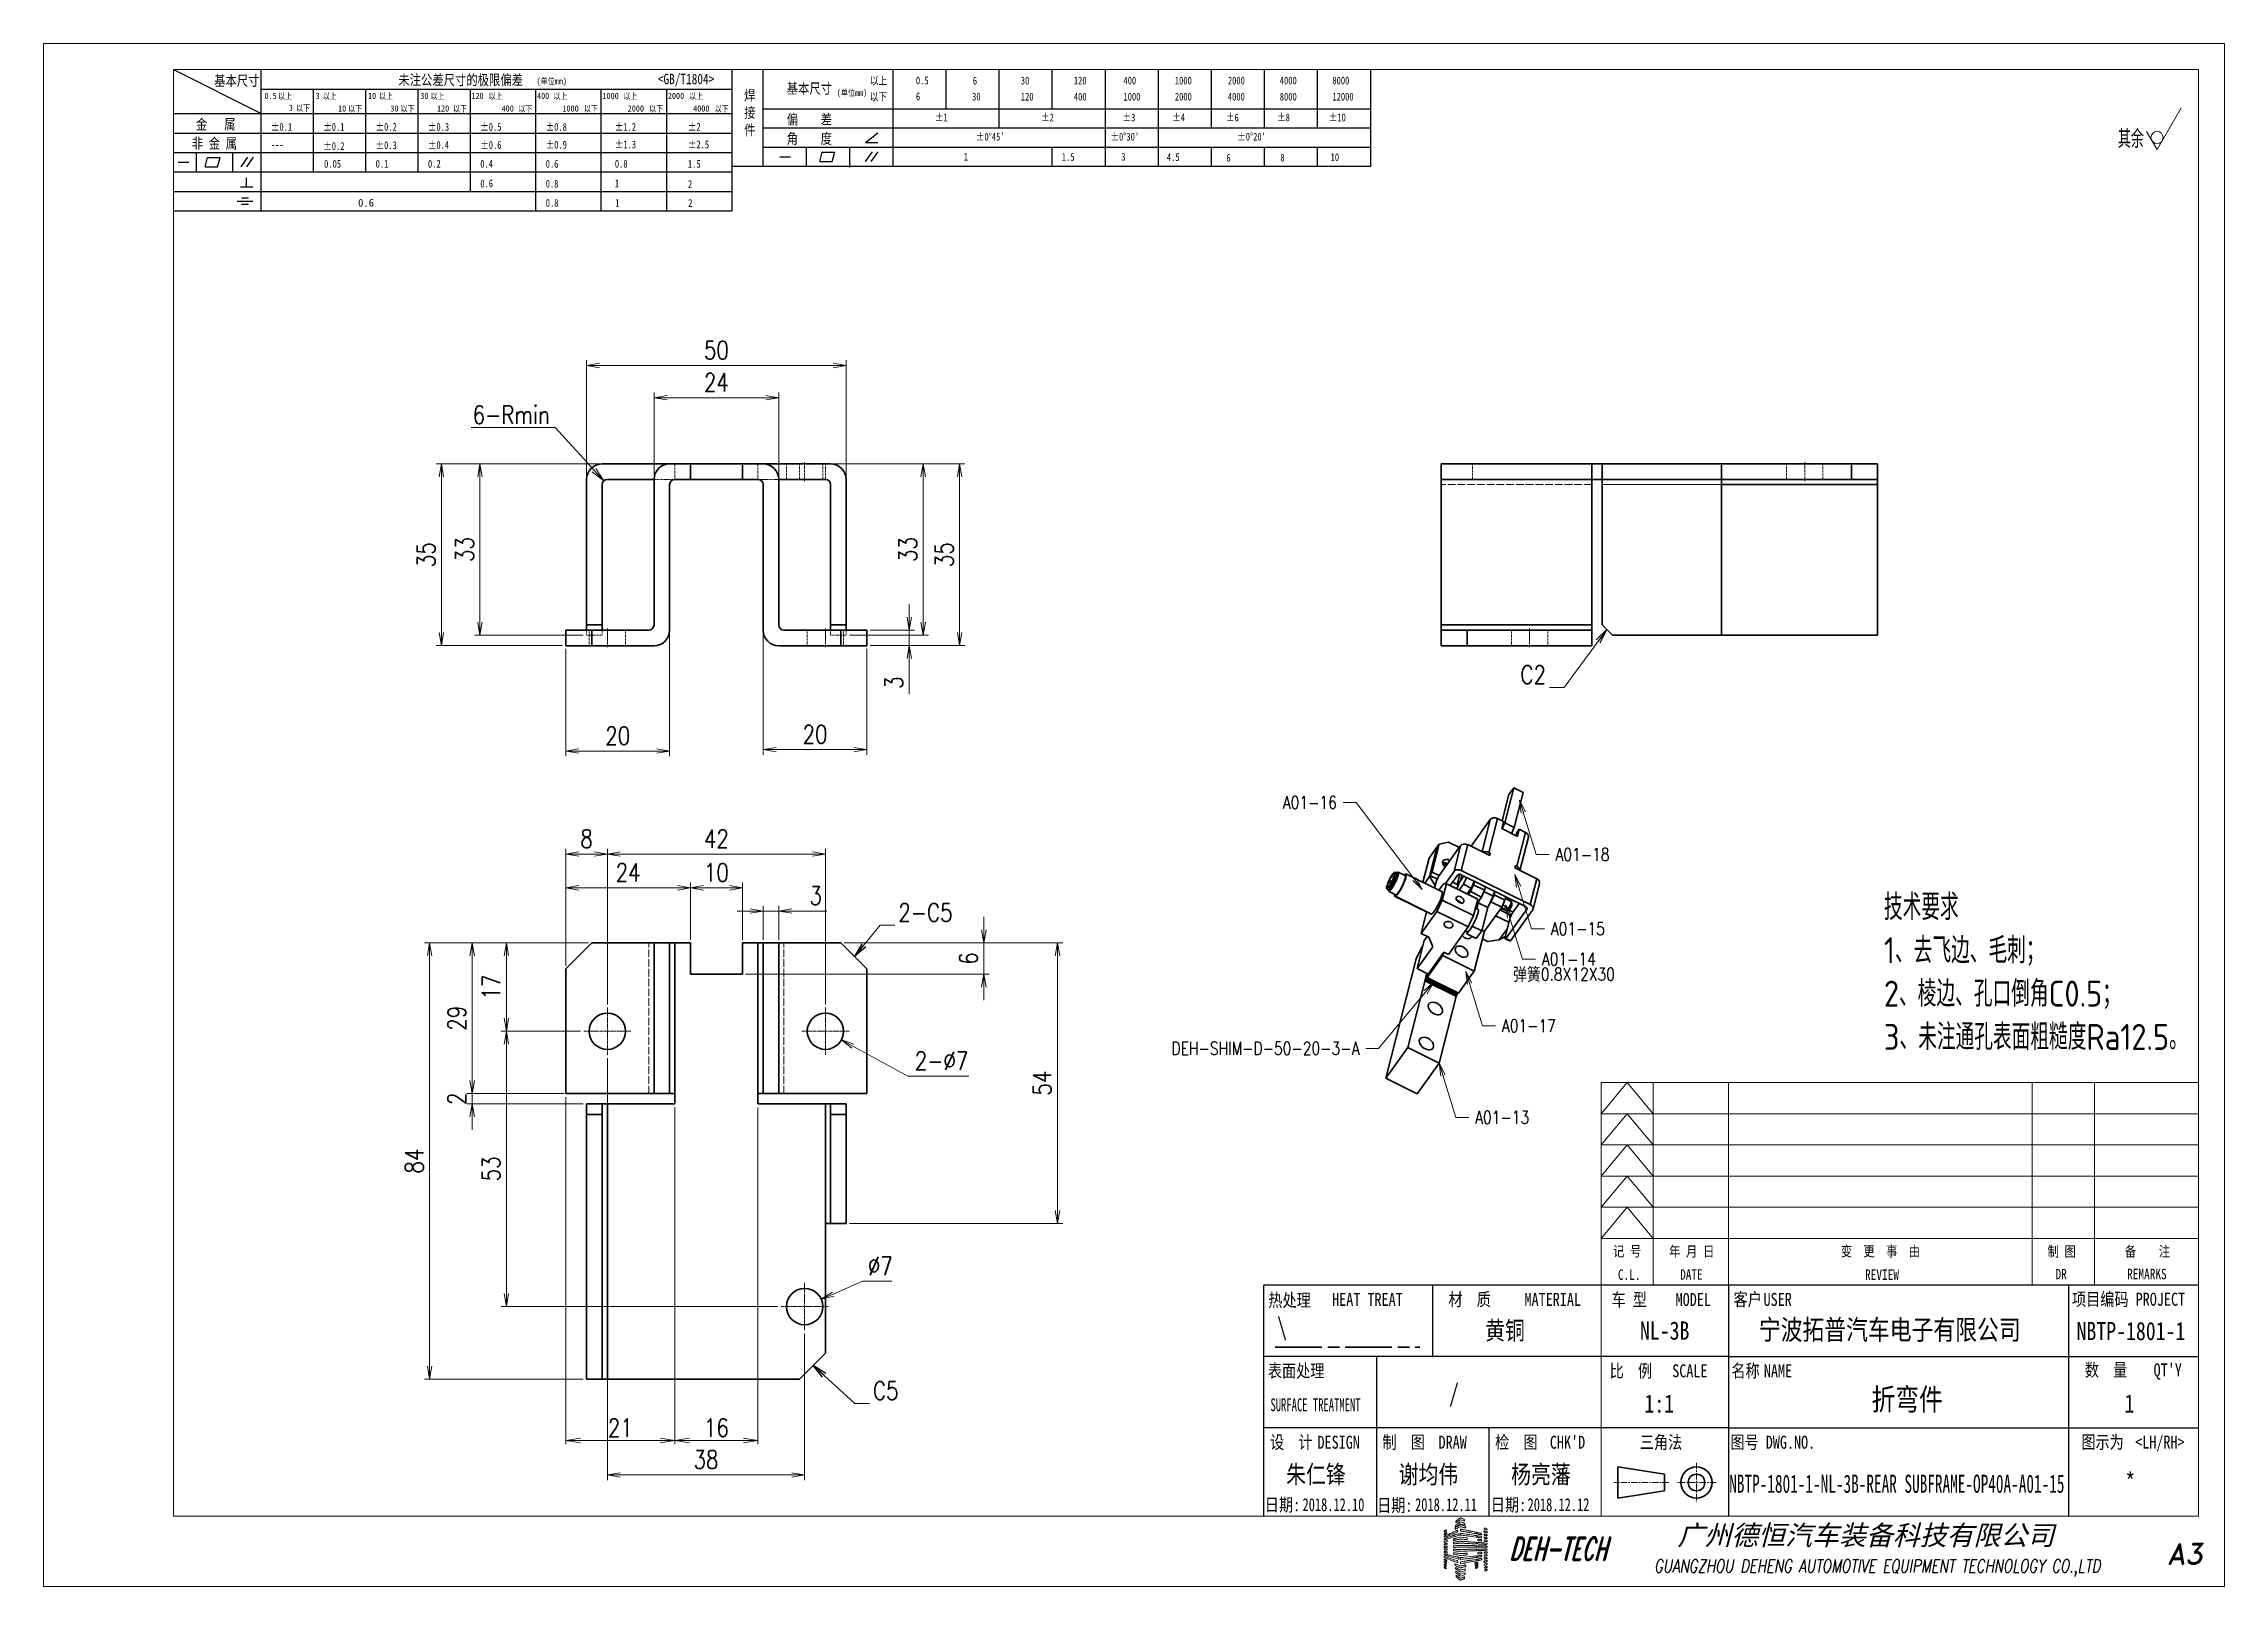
# Model space of a CAD drawing. Header units: millimetres. Extents: x -40286265 to 104648, y -86649 to -49135.
# Drawn here: x 36874.6 to 37294.6, y -65864.9 to -65567.9 of the extents above; entities that cross this region are included whole.
import ezdxf
from ezdxf.enums import TextEntityAlignment as Align

# ---------------------------------------------------------------- set-up
doc = ezdxf.new("R2010")
doc.units = ezdxf.units.MM
doc.header["$LTSCALE"] = 0.5
for name, pattern in [('AM_ISO02W050x2', [3.75, 3, -0.75]), ('AM_ISO08W050x2', [9, 6, -0.75, 1.5, -0.75]), ('CENTER', [2, 1.25, -0.25, 0.25, -0.25]), ('DOT2', [0.125, 0, -0.125])]:
    doc.linetypes.add(name, pattern=pattern)
for name, color, linetype, lineweight in [('dim', 82, 'Continuous', 9), ('中心线', 2, 'AM_ISO08W050x2', 18), ('图框', 7, 'Continuous', 18), ('标注线', 3, 'Continuous', 18), ('热处理', 7, 'Continuous', 20), ('粗实线', 7, 'Continuous', 35), ('粗点划线', 6, 'AM_ISO08W050x2', 35), ('虚线', 1, 'AM_ISO02W050x2', 18)]:
    doc.layers.add(name, color=color, linetype=linetype, lineweight=lineweight)
for name, color, linetype in [('图\\M+19E79\\M+195B6\\M+18E9A', 7, 'Continuous'), ('图号', 7, 'Continuous'), ('图名', 7, 'Continuous'), ('数量', 7, 'Continuous'), ('材质', 7, 'Continuous'), ('车型', 7, 'Continuous')]:
    doc.layers.add(name, color=color, linetype=linetype)
doc.layers.add('打印', color=7, linetype='Continuous', lineweight=15, plot=False)
doc.layers.add('打印-禁用', color=7, linetype='Continuous', lineweight=15, plot=False)
doc.styles.add('DIM', font='romans.shx', dxfattribs={"width": 0.8, "bigfont": 'bigfont.shx'})
doc.styles.get("Standard").update_dxf_attribs({"font": 'simplex.shx'})
doc.styles.add('STYLE1', font='')
doc.styles.add('国标', font='simfang.ttf', dxfattribs={"width": 0.8})
doc.styles.add('机械长仿宋', font='gbenor.shx', dxfattribs={"height": 1, "bigfont": 'gbcbig.shx'})
doc.styles.add('标题\\M+18E9A', font='romand.shx', dxfattribs={"oblique": 10, "bigfont": 'bigfont.shx'})
doc.styles.get('STYLE1').set_extended_font_data('SimSun')
doc.dimstyles.new('DEH 1-1', dxfattribs={"dimtxt": 3.5, "dimasz": 2.5, "dimexe": 1, "dimexo": 0.625, "dimgap": 1.2, "dimtad": 1, "dimtoh": 1, "dimdsep": 46, "dimtxsty": 'DIM', "dimblk": 'OPEN', "dimcen": 0, "dimclrd": 8, "dimclre": 8, "dimclrt": 2, "dimazin": 2, "dimtfac": 0.5, "dimtmove": 0, "dimatfit": 3, "dimldrblk": 'OPEN', "dimfxl": 0, "dimtolj": 2, "dimlwd": 18, "dimlwe": 18, "dimarcsym": 0})
doc.dimstyles.new('DEH 1-1$0', dxfattribs={"dimtxt": 3.5, "dimasz": 2.5, "dimexe": 1, "dimexo": 0.625, "dimgap": 1.2, "dimtad": 1, "dimzin": 9, "dimdsep": 46, "dimtxsty": 'DIM', "dimblk": 'OPEN', "dimcen": 0, "dimclrd": 8, "dimclre": 8, "dimclrt": 2, "dimazin": 2, "dimtfac": 0.5, "dimtmove": 0, "dimatfit": 3, "dimldrblk": 'OPEN', "dimfxl": 0, "dimtolj": 2, "dimlwd": 18, "dimlwe": 18, "dimarcsym": 0})
doc.dimstyles.new('DEH 1-1$3', dxfattribs={"dimtxt": 3.5, "dimasz": 2.5, "dimexe": 1, "dimexo": 0.625, "dimgap": 1.2, "dimtad": 1, "dimtoh": 1, "dimdsep": 46, "dimtxsty": 'DIM', "dimblk": 'OPEN', "dimcen": 0, "dimclrd": 8, "dimclre": 8, "dimclrt": 2, "dimazin": 2, "dimtfac": 0.5, "dimtofl": 0, "dimtmove": 0, "dimatfit": 3, "dimldrblk": 'OPEN', "dimfxl": 0, "dimtolj": 2, "dimlwd": 18, "dimlwe": 18, "dimarcsym": 0})
doc.dimstyles.new('DEH 1-1$4', dxfattribs={"dimtxt": 3.5, "dimasz": 2.5, "dimexe": 1, "dimexo": 0.625, "dimgap": 1.2, "dimtad": 1, "dimtoh": 1, "dimdsep": 46, "dimtxsty": 'DIM', "dimblk": 'OPEN', "dimcen": 0, "dimclrd": 8, "dimclre": 8, "dimclrt": 2, "dimazin": 2, "dimtfac": 0.5, "dimtofl": 0, "dimtmove": 0, "dimatfit": 3, "dimldrblk": 'OPEN', "dimfxl": 0, "dimtolj": 2, "dimlwd": 18, "dimlwe": 18, "dimarcsym": 0})

msp = doc.modelspace()

# ---------------------------------------------------------------- texts
at = {"layer": 'dim', "color": 2, "char_height": 3.5, "style": 'DIM'}
for s, insert, attachment_point in [('\\A2;C2', (37163.913, -65691.163), 9), ('\\A2;C5', (37034.309, -65828.997), 7)]:
    msp.add_mtext(s, dxfattribs=dict(at, insert=insert, attachment_point=attachment_point))
at = {"layer": '图\\M+19E79\\M+195B6\\M+18E9A', "color": 3, "style": '国标'}
for s, height, width, p in [('宁波拓普汽车电子有限公司', 3.85, 0.8, (37204.914, -65817.442)), ('NBTP-1801-1', 3.5, 0.8, (37266.1, -65817.513)), ('/', 3.5, 0.8, (37145.231, -65829.492)), ('1:1', 3.5, 0.8, (37182.87, -65831.49)), ('朱仁锋', 3.5, 0.8, (37113.867, -65845.106)), ('谢均伟', 3.5, 0.8, (37135.547, -65845.106)), ('杨亮藩', 3.5, 0.8, (37157.207, -65845.106)), ('2018.12.10', 2.5, 0.7, (37117.032, -65850.443)), ('2018.12.11', 2.5, 0.7, (37138.712, -65850.443)), ('2018.12.12', 2.5, 0.7, (37160.372, -65850.443))]:
    msp.add_text(s, height=height, dxfattribs=dict(at, width=width)).set_placement(p)
at = {"layer": '图\\M+19E79\\M+195B6\\M+18E9A', "color": 3, "style": '国标', "width": 0.8}
msp.add_text('*', height=3.5, dxfattribs=at).set_placement((37276.441, -65846.507), align=Align.CENTER)
at = {"layer": '图号', "color": 3, "style": '国标', "width": 0.573182}
msp.add_text('NBTP-1801-1-NL-3B-REAR SUBFRAME-OP40A-A01-15', height=3.5, dxfattribs=at).set_placement((37199.207, -65846.912), (37263.77, -65846.912), align=Align.FIT)
at = {"layer": '图名', "color": 3, "style": '国标', "width": 0.8}
msp.add_text('折弯件 ', height=4.2, dxfattribs=at).set_placement((37226.613, -65831.013))
at = {"layer": '数量', "color": 3, "style": '国标', "width": 0.8}
msp.add_text('1', height=3.5, dxfattribs=at).set_placement((37276.287, -65831.475), align=Align.CENTER)
at = {"layer": '材质', "color": 3, "style": '国标', "width": 0.8}
msp.add_text('黄铜', height=3.5, dxfattribs=at).set_placement((37152.205, -65817.401))
at = {"layer": '标注线', "color": 2, "insert": (37039.186, -65736.935), "char_height": 3.5, "attachment_point": 7, "style": 'DIM'}
msp.add_mtext('2-\\A2;C5', dxfattribs=at)
at = {"layer": '标注线', "color": 2}
for s, insert, char_height, width, attachment_point, style in [('\\A2;技术要求\\P1、去飞边、毛刺；\\P2、棱边、孔口倒角C0.5；\\P3、未注通孔表面粗糙度Ra12.5。', (37228.998, -65761.648), 5, 114.82461, 7, '机械长仿宋'), ('\\A2;{\\fSimSun|b0|i0|c134|p2;弹簧}0.8X12X30', (37157.573, -65745.843), 2.45, 23.00245, 1, 'DIM')]:
    msp.add_mtext(s, dxfattribs=dict(at, insert=insert, char_height=char_height, width=width, attachment_point=attachment_point, style=style))
at = {"layer": '热处理', "color": 3, "style": '国标', "width": 0.8}
msp.add_text('\\', height=3.5, dxfattribs=at).set_placement((37112.138, -65816.73))
at = {"layer": '车型', "color": 3, "style": '国标', "width": 0.8}
msp.add_text('NL-3B', height=3.5, dxfattribs=at).set_placement((37182.016, -65817.427))

# ---------------------------------------------------------------- blocks, each defined once
blk = doc.blocks.new('GZDEH零件A3图框V01版')
at = {"lineweight": 5}
for p, q in [((3129.32, -1835.39), (3129.31, -1835.43)), ((3129.33, -1835.3), (3129.32, -1835.39)), ((3129.34, -1835.26), (3129.33, -1835.3)), ((3129.35, -1835.17), (3129.34, -1835.26)), ((3129.5, -1835.07), (3129.35, -1835.17)), ((3129.39, -1834.94), (3129.41, -1834.81)), ((3129.49, -1834.91), (3129.39, -1834.94)), ((3129.41, -1834.81), (3129.42, -1834.75)), ((3129.42, -1834.75), (3129.45, -1834.63)), ((3129.45, -1834.63), (3129.57, -1834.55)), ((3129.46, -1834.14), (3129.48, -1834.12)), ((3129.47, -1834.17), (3129.46, -1834.14)), ((3129.49, -1834.18), (3129.47, -1834.17)), ((3129.48, -1834.02), (3129.49, -1833.97)), ((3129.48, -1834.12), (3129.48, -1834.02)), ((3129.49, -1833.97), (3129.51, -1833.87)), ((3129.52, -1834.18), (3129.49, -1834.18)), ((3129.54, -1834.89), (3129.49, -1834.91)), ((3129.49, -1835.41), (3129.55, -1835.37)), ((3129.57, -1835.03), (3129.5, -1835.07)), ((3129.51, -1833.87), (3129.82, -1833.63)), ((3129.53, -1834.18), (3129.52, -1834.18)), ((3129.56, -1834.17), (3129.53, -1834.18)), ((3129.63, -1834.84), (3129.54, -1834.89)), ((3129.55, -1835.37), (3129.67, -1835.29)), ((3129.85, -1833.95), (3129.56, -1834.17)), ((3129.57, -1834.55), (3129.62, -1834.51)), ((3129.72, -1834.94), (3129.57, -1835.03)), ((3129.62, -1834.51), (3129.73, -1834.41)), ((3129.81, -1834.71), (3129.63, -1834.84)), ((3129.67, -1835.29), (3129.72, -1835.3)), ((3129.82, -1834.89), (3129.72, -1834.94)), ((3129.72, -1835.3), (3129.76, -1835.29)), ((3129.73, -1834.41), (3129.76, -1834.42)), ((3129.76, -1834.42), (3129.79, -1834.4)), ((3129.76, -1835.29), (3129.79, -1835.25)), ((3129.79, -1834.4), (3129.8, -1834.38)), ((3129.79, -1835.25), (3129.8, -1835.24)), ((3129.8, -1834.38), (3129.86, -1834.34)), ((3129.8, -1835.24), (3129.81, -1835.24)), ((3129.9, -1834.65), (3129.81, -1834.71)), ((3129.81, -1835.24), (3129.82, -1835.23)), ((3129.82, -1833.63), (3129.97, -1833.5)), ((3129.87, -1834.87), (3129.82, -1834.89)), ((3129.82, -1835.23), (3130.01, -1835.13)), ((3129.99, -1833.84), (3129.85, -1833.95)), ((3129.86, -1834.34), (3129.89, -1834.32)), ((3129.96, -1834.82), (3129.87, -1834.87)), ((3129.89, -1834.32), (3129.94, -1834.28)), ((3130.09, -1834.54), (3129.9, -1834.65)), ((3129.94, -1834.28), (3130.01, -1834.25)), ((3130.08, -1834.74), (3129.96, -1834.82)), ((3129.97, -1833.5), (3130.28, -1833.26)), ((3130.28, -1833.62), (3129.99, -1833.84)), ((3130.01, -1834.25), (3130.04, -1834.23)), ((3130.01, -1835.13), (3130.11, -1835.09)), ((3130.04, -1834.23), (3130.09, -1834.18)), ((3130.15, -1834.71), (3130.08, -1834.74)), ((3130.09, -1834.18), (3130.15, -1834.15)), ((3130.14, -1834.5), (3130.09, -1834.54)), ((3130.11, -1835.09), (3130.3, -1834.99)), ((3130.17, -1834.48), (3130.14, -1834.5)), ((3130.15, -1834.15), (3130.18, -1834.13)), ((3130.27, -1834.64), (3130.15, -1834.71)), ((3130.23, -1834.45), (3130.17, -1834.48)), ((3130.18, -1834.13), (3130.23, -1834.09)), ((3130.23, -1834.09), (3130.26, -1834.08)), ((3130.27, -1834.41), (3130.23, -1834.45)), ((3130.26, -1834.08), (3130.27, -1834.07)), ((3130.27, -1834.07), (3130.28, -1834.05)), ((3130.32, -1834.4), (3130.27, -1834.41)), ((3130.33, -1834.61), (3130.27, -1834.64)), ((3130.28, -1833.26), (3130.35, -1833.26)), ((3130.34, -1833.62), (3130.28, -1833.62)), ((3130.28, -1834.05), (3130.63, -1834.12)), ((3130.3, -1834.99), (3130.39, -1834.98)), ((3130.38, -1834.42), (3130.32, -1834.4)), ((3130.38, -1834.61), (3130.33, -1834.61)), ((3130.37, -1833.62), (3130.34, -1833.62)), ((3130.35, -1833.26), (3130.39, -1833.27)), ((3130.42, -1833.66), (3130.37, -1833.62)), ((3130.69, -1834.53), (3130.38, -1834.42)), ((3130.44, -1834.63), (3130.38, -1834.61)), ((3130.39, -1833.27), (3130.45, -1833.3)), ((3130.39, -1834.98), (3130.44, -1834.98)), ((3130.62, -1833.72), (3130.42, -1833.66)), ((3130.67, -1834.69), (3130.44, -1834.63)), ((3130.44, -1834.98), (3130.54, -1835)), ((3130.45, -1833.3), (3130.65, -1833.36)), ((3130.54, -1835), (3130.71, -1835.06)), ((3130.73, -1833.76), (3130.62, -1833.72)), ((3130.63, -1834.12), (3130.81, -1834.18)), ((3130.65, -1833.36), (3130.76, -1833.4)), ((3130.79, -1834.72), (3130.67, -1834.69)), ((3130.85, -1834.57), (3130.69, -1834.53)), ((3130.71, -1835.06), (3130.79, -1835.08)), ((3130.93, -1833.82), (3130.73, -1833.76)), ((3130.76, -1833.4), (3130.95, -1833.5)), ((3131.02, -1834.78), (3130.79, -1834.72)), ((3130.79, -1835.08), (3130.97, -1835.11)), ((3130.81, -1834.18), (3131.14, -1834.33)), ((3131.17, -1834.65), (3130.85, -1834.57)), ((3130.97, -1833.84), (3130.93, -1833.82)), ((3130.95, -1833.5), (3131, -1833.5)), ((3131, -1833.85), (3130.97, -1833.84)), ((3130.97, -1835.11), (3131.1, -1835.14)), ((3131, -1833.5), (3131.02, -1833.51)), ((3131.05, -1833.87), (3131, -1833.85)), ((3131.02, -1833.51), (3131.07, -1833.52)), ((3131.12, -1834.81), (3131.02, -1834.78)), ((3131.06, -1833.89), (3131.05, -1833.87)), ((3131.1, -1833.88), (3131.06, -1833.89)), ((3131.07, -1833.52), (3131.11, -1833.65)), ((3131.11, -1833.86), (3131.1, -1833.88)), ((3131.1, -1835.14), (3131.17, -1835.16)), ((3131.11, -1833.65), (3131.11, -1833.73)), ((3131.11, -1833.73), (3131.11, -1833.86)), ((3131.17, -1834.82), (3131.12, -1834.81)), ((3131.14, -1834.33), (3131.15, -1834.38)), ((3131.15, -1834.38), (3131.16, -1834.41)), ((3131.16, -1834.41), (3131.19, -1834.46)), ((3131.2, -1834.58), (3131.17, -1834.65)), ((3131.28, -1834.83), (3131.17, -1834.82)), ((3131.17, -1835.16), (3131.3, -1835.19)), ((3131.19, -1834.46), (3131.2, -1834.54)), ((3131.2, -1834.54), (3131.2, -1834.58)), ((3131.3, -1834.86), (3131.28, -1834.83)), ((3131.31, -1834.87), (3131.3, -1834.86)), ((3131.3, -1835.19), (3131.33, -1835.19)), ((3131.34, -1834.88), (3131.31, -1834.87)), ((3131.33, -1835.19), (3131.34, -1835.19)), ((3131.35, -1834.97), (3131.34, -1834.88)), ((3131.34, -1835.19), (3131.36, -1835.17)), ((3131.36, -1835.01), (3131.35, -1834.97)), ((3131.38, -1835.1), (3131.36, -1835.01)), ((3131.36, -1835.17), (3131.37, -1835.14)), ((3131.37, -1835.13), (3131.38, -1835.1)), ((3131.37, -1835.14), (3131.37, -1835.13)), ((3135, -1835.23), (3134.95, -1835.31)), ((3134.95, -1835.31), (3134.95, -1835.37)), ((3134.95, -1835.37), (3134.98, -1835.46)), ((3135.18, -1835.25), (3135, -1835.23)), ((3135.28, -1835.28), (3135.18, -1835.25)), ((3135.45, -1835.35), (3135.28, -1835.28)), ((3135.49, -1835.43), (3135.45, -1835.35)), ((3127.23, -1835.85), (3127.21, -1835.92)), ((3127.21, -1835.92), (3127.22, -1835.96)), ((3127.24, -1836.82), (3127.21, -1836.9)), ((3127.21, -1836.9), (3127.22, -1836.95)), ((3127.22, -1838.33), (3127.21, -1838.38)), ((3127.21, -1838.38), (3127.24, -1838.45)), ((3127.22, -1838.82), (3127.21, -1838.87)), ((3127.21, -1838.87), (3127.24, -1838.93)), ((3127.22, -1839.31), (3127.21, -1839.37)), ((3127.21, -1839.37), (3127.24, -1839.44)), ((3127.22, -1835.96), (3127.25, -1836.02)), ((3127.22, -1836.95), (3127.25, -1837.02)), ((3127.23, -1837.3), (3127.22, -1837.38)), ((3127.22, -1837.38), (3127.22, -1837.42)), ((3127.22, -1837.42), (3127.25, -1837.5)), ((3127.23, -1837.82), (3127.22, -1837.89)), ((3127.22, -1837.89), (3127.22, -1837.93)), ((3127.22, -1837.93), (3127.25, -1838)), ((3127.25, -1838.26), (3127.22, -1838.33)), ((3127.25, -1838.75), (3127.22, -1838.82)), ((3127.25, -1839.25), (3127.22, -1839.31)), ((3127.29, -1835.8), (3127.23, -1835.85)), ((3127.24, -1836.34), (3127.23, -1836.36)), ((3127.23, -1836.36), (3127.23, -1836.42)), ((3127.23, -1836.42), (3127.23, -1836.45)), ((3127.23, -1836.45), (3127.23, -1836.51)), ((3127.23, -1836.51), (3127.33, -1836.51)), ((3127.36, -1837.25), (3127.23, -1837.3)), ((3127.26, -1837.77), (3127.23, -1837.82)), ((3127.25, -1836.34), (3127.24, -1836.34)), ((3127.61, -1836.62), (3127.24, -1836.82)), ((3127.24, -1838.45), (3127.25, -1838.46)), ((3127.24, -1838.93), (3127.25, -1838.94)), ((3127.24, -1839.44), (3127.33, -1839.46)), ((3127.25, -1836.02), (3127.26, -1836.03)), ((3127.27, -1836.32), (3127.25, -1836.34)), ((3127.25, -1837.02), (3127.39, -1836.98)), ((3127.25, -1837.5), (3127.42, -1837.46)), ((3127.25, -1838), (3127.47, -1837.96)), ((3127.34, -1838.25), (3127.25, -1838.26)), ((3127.25, -1838.46), (3127.26, -1838.47)), ((3127.25, -1838.48), (3127.48, -1838.47)), ((3127.26, -1838.47), (3127.25, -1838.48)), ((3127.41, -1838.74), (3127.25, -1838.75)), ((3127.25, -1838.94), (3127.26, -1838.95)), ((3127.26, -1838.95), (3127.25, -1838.96)), ((3127.25, -1838.96), (3127.47, -1838.96)), ((3127.47, -1839.25), (3127.25, -1839.25)), ((3127.26, -1836.03), (3127.27, -1836.03)), ((3127.29, -1837.75), (3127.26, -1837.77)), ((3127.27, -1836.03), (3127.28, -1836.03)), ((3127.42, -1836.21), (3127.27, -1836.32)), ((3127.28, -1836.03), (3127.44, -1835.95)), ((3127.32, -1835.77), (3127.29, -1835.8)), ((3127.35, -1837.75), (3127.29, -1837.75)), ((3127.4, -1835.73), (3127.32, -1835.77)), ((3127.33, -1836.51), (3127.39, -1836.49)), ((3127.33, -1839.46), (3127.38, -1839.46)), ((3127.38, -1838.24), (3127.34, -1838.25)), ((3127.5, -1837.71), (3127.35, -1837.75)), ((3127.43, -1837.22), (3127.36, -1837.25)), ((3127.47, -1838.23), (3127.38, -1838.24)), ((3127.38, -1839.46), (3127.47, -1839.48)), ((3127.39, -1836.49), (3127.47, -1836.43)), ((3127.39, -1836.98), (3127.46, -1836.95)), ((3127.47, -1835.66), (3127.4, -1835.73)), ((3127.49, -1838.73), (3127.41, -1838.74)), ((3127.51, -1836.16), (3127.42, -1836.21)), ((3127.42, -1837.46), (3127.5, -1837.44)), ((3127.57, -1837.17), (3127.43, -1837.22)), ((3127.44, -1835.95), (3127.52, -1835.9)), ((3127.46, -1836.95), (3127.59, -1836.88)), ((3127.52, -1835.63), (3127.47, -1835.65)), ((3127.47, -1836.43), (3127.57, -1836.39)), ((3127.47, -1837.96), (3127.58, -1837.94)), ((3127.6, -1838.19), (3127.47, -1838.23)), ((3127.47, -1838.96), (3127.58, -1838.96)), ((3127.57, -1839.25), (3127.47, -1839.25)), ((3127.47, -1839.48), (3127.58, -1839.48)), ((3127.48, -1838.47), (3127.59, -1838.46)), ((3127.65, -1838.72), (3127.49, -1838.73)), ((3127.5, -1837.44), (3127.66, -1837.39)), ((3127.58, -1837.69), (3127.5, -1837.71)), ((3127.69, -1836.08), (3127.51, -1836.16)), ((3127.61, -1835.62), (3127.52, -1835.63)), ((3127.52, -1835.9), (3127.66, -1835.78)), ((3127.57, -1836.39), (3127.63, -1836.36)), ((3127.68, -1837.13), (3127.57, -1837.17)), ((3127.78, -1839.25), (3127.57, -1839.25)), ((3127.73, -1837.65), (3127.58, -1837.69)), ((3127.58, -1837.94), (3127.78, -1837.87)), ((3127.58, -1838.96), (3127.81, -1838.96)), ((3127.58, -1839.48), (3127.63, -1839.48)), ((3127.59, -1836.88), (3127.69, -1836.85)), ((3127.59, -1838.46), (3127.81, -1838.41)), ((3127.67, -1838.19), (3127.6, -1838.19)), ((3127.67, -1835.66), (3127.61, -1835.62)), ((3127.8, -1836.53), (3127.61, -1836.62)), ((3127.63, -1836.36), (3127.71, -1836.29)), ((3127.63, -1839.48), (3127.73, -1839.48)), ((3127.7, -1838.72), (3127.65, -1838.72)), ((3127.66, -1835.78), (3127.68, -1835.72)), ((3127.66, -1837.39), (3127.78, -1837.35)), ((3127.68, -1835.72), (3127.67, -1835.67)), ((3127.81, -1838.19), (3127.67, -1838.19)), ((3127.74, -1837.11), (3127.68, -1837.13)), ((3127.72, -1836.16), (3127.69, -1836.08)), ((3127.69, -1836.85), (3127.74, -1836.83)), ((3127.73, -1838.72), (3127.7, -1838.72)), ((3127.71, -1836.29), (3127.72, -1836.2)), ((3127.72, -1836.2), (3127.72, -1836.16)), ((3127.75, -1837.63), (3127.73, -1837.65)), ((3127.78, -1838.73), (3127.73, -1838.72)), ((3127.73, -1839.48), (3127.73, -1839.49)), ((3127.73, -1839.49), (3127.73, -1839.5)), ((3127.73, -1839.5), (3127.73, -1839.51)), ((3127.73, -1839.51), (3127.76, -1839.51)), ((3127.74, -1836.83), (3127.83, -1836.79)), ((3127.85, -1837.08), (3127.74, -1837.11)), ((3127.78, -1837.64), (3127.75, -1837.63)), ((3127.76, -1839.51), (3127.78, -1839.51)), ((3127.78, -1837.35), (3127.83, -1837.33)), ((3127.79, -1837.66), (3127.78, -1837.64)), ((3127.78, -1837.87), (3127.82, -1837.8)), ((3127.81, -1838.79), (3127.78, -1838.73)), ((3127.81, -1839.34), (3127.78, -1839.25)), ((3127.78, -1839.51), (3127.81, -1839.48)), ((3127.82, -1837.74), (3127.79, -1837.66)), ((3128.19, -1836.38), (3127.8, -1836.53)), ((3127.81, -1838.28), (3127.81, -1838.19)), ((3127.81, -1838.32), (3127.81, -1838.28)), ((3127.81, -1838.41), (3127.81, -1838.32)), ((3127.81, -1838.82), (3127.81, -1838.79)), ((3127.82, -1838.89), (3127.81, -1838.82)), ((3127.81, -1838.91), (3127.82, -1838.89)), ((3127.81, -1838.93), (3127.81, -1838.91)), ((3127.81, -1838.96), (3127.81, -1838.93)), ((3127.82, -1839.39), (3127.81, -1839.34)), ((3127.81, -1839.48), (3127.82, -1839.39)), ((3127.82, -1837.8), (3127.82, -1837.74)), ((3127.83, -1836.79), (3127.95, -1836.75)), ((3127.83, -1837.33), (3127.95, -1837.29)), ((3127.87, -1837.07), (3127.85, -1837.08)), ((3127.88, -1837.06), (3127.87, -1837.07)), ((3127.9, -1837.05), (3127.88, -1837.06)), ((3128.05, -1837), (3127.9, -1837.05)), ((3127.95, -1836.75), (3128.01, -1836.72)), ((3127.95, -1837.29), (3128.36, -1837.17)), ((3128.01, -1836.72), (3128.12, -1836.66)), ((3128.12, -1836.98), (3128.05, -1837)), ((3128.12, -1836.66), (3128.17, -1836.66)), ((3128.26, -1836.93), (3128.12, -1836.98)), ((3128.17, -1836.66), (3128.2, -1836.65)), ((3128.28, -1836.33), (3128.19, -1836.38)), ((3128.2, -1836.65), (3128.24, -1836.62)), ((3128.24, -1836.62), (3128.5, -1836.52)), ((3128.28, -1836.92), (3128.26, -1836.93)), ((3128.33, -1836.31), (3128.28, -1836.33)), ((3128.29, -1836.92), (3128.28, -1836.92)), ((3128.31, -1836.91), (3128.29, -1836.92)), ((3128.48, -1836.85), (3128.31, -1836.91)), ((3128.43, -1836.26), (3128.33, -1836.31)), ((3128.36, -1837.17), (3128.57, -1837.1)), ((3128.84, -1836.08), (3128.43, -1836.26)), ((3128.57, -1836.82), (3128.48, -1836.85)), ((3128.5, -1836.52), (3128.63, -1836.46)), ((3128.74, -1836.76), (3128.57, -1836.82)), ((3128.57, -1837.1), (3128.98, -1836.98)), ((3128.63, -1836.46), (3128.88, -1836.36)), ((3128.76, -1836.75), (3128.74, -1836.76)), ((3128.77, -1836.75), (3128.76, -1836.75)), ((3128.79, -1836.74), (3128.77, -1836.75)), ((3128.9, -1836.7), (3128.79, -1836.74)), ((3129.05, -1835.99), (3128.84, -1836.08)), ((3128.88, -1836.36), (3129.01, -1836.32)), ((3128.96, -1836.68), (3128.9, -1836.7)), ((3129.08, -1836.64), (3128.96, -1836.68)), ((3128.98, -1836.98), (3129.09, -1836.94)), ((3129.01, -1839.4), (3129, -1839.47)), ((3129, -1839.47), (3129.04, -1839.56)), ((3129.01, -1836.32), (3129.06, -1836.29)), ((3129.05, -1839.32), (3129.01, -1839.4)), ((3129.05, -1837.33), (3129.02, -1837.42)), ((3129.02, -1837.42), (3129.02, -1837.47)), ((3129.02, -1837.47), (3129.04, -1837.57)), ((3129.05, -1838), (3129.02, -1838.09)), ((3129.02, -1838.09), (3129.02, -1838.15)), ((3129.02, -1838.15), (3129.04, -1838.24)), ((3129.05, -1838.65), (3129.02, -1838.74)), ((3129.02, -1838.74), (3129.02, -1838.79)), ((3129.02, -1838.79), (3129.04, -1838.89)), ((3129.04, -1837.57), (3129.05, -1837.58)), ((3129.04, -1838.24), (3129.06, -1838.26)), ((3129.04, -1838.89), (3129.06, -1838.91)), ((3129.04, -1839.56), (3129.05, -1839.57)), ((3129.46, -1835.81), (3129.05, -1835.99)), ((3129.13, -1837.3), (3129.05, -1837.33)), ((3129.05, -1837.58), (3129.06, -1837.6)), ((3129.06, -1837.6), (3129.05, -1837.62)), ((3129.05, -1837.62), (3129.08, -1837.61)), ((3129.09, -1837.97), (3129.05, -1838)), ((3129.13, -1838.64), (3129.05, -1838.65)), ((3129.24, -1839.32), (3129.05, -1839.32)), ((3129.05, -1839.57), (3129.06, -1839.59)), ((3129.06, -1839.59), (3129.05, -1839.6)), ((3129.05, -1839.6), (3129.07, -1839.59)), ((3129.06, -1836.29), (3129.17, -1836.23)), ((3129.06, -1838.26), (3129.07, -1838.27)), ((3129.06, -1838.91), (3129.06, -1838.93)), ((3129.06, -1838.93), (3129.08, -1838.96)), ((3129.07, -1838.27), (3129.09, -1838.29)), ((3129.07, -1839.59), (3129.1, -1839.61)), ((3129.09, -1836.63), (3129.08, -1836.64)), ((3129.08, -1837.61), (3129.1, -1837.61)), ((3129.08, -1838.96), (3129.18, -1838.96)), ((3129.1, -1836.63), (3129.09, -1836.63)), ((3129.09, -1836.94), (3129.15, -1836.92)), ((3129.12, -1837.96), (3129.09, -1837.97)), ((3129.09, -1838.27), (3129.11, -1838.26)), ((3129.09, -1838.29), (3129.09, -1838.27)), ((3129.12, -1836.62), (3129.1, -1836.63)), ((3129.1, -1837.61), (3129.12, -1837.6)), ((3129.11, -1838.26), (3129.12, -1838.27)), ((3129.24, -1836.58), (3129.12, -1836.62)), ((3129.12, -1837.6), (3129.22, -1837.58)), ((3129.17, -1837.96), (3129.12, -1837.96)), ((3129.12, -1838.27), (3129.3, -1838.26)), ((3129.16, -1837.28), (3129.13, -1837.3)), ((3129.17, -1838.64), (3129.13, -1838.64)), ((3129.15, -1836.92), (3129.27, -1836.88)), ((3129.24, -1837.27), (3129.16, -1837.28)), ((3129.17, -1836.23), (3129.22, -1836.23)), ((3129.29, -1837.94), (3129.17, -1837.96)), ((3129.24, -1838.63), (3129.17, -1838.64)), ((3129.18, -1838.96), (3129.23, -1838.96)), ((3129.22, -1836.23), (3129.25, -1836.22)), ((3129.22, -1837.58), (3129.27, -1837.57)), ((3129.23, -1838.96), (3129.34, -1838.96)), ((3129.3, -1836.56), (3129.24, -1836.58)), ((3129.31, -1837.23), (3129.24, -1837.27)), ((3129.59, -1838.61), (3129.24, -1838.63)), ((3129.34, -1839.32), (3129.24, -1839.32)), ((3129.25, -1836.22), (3129.29, -1836.19)), ((3129.27, -1836.88), (3129.4, -1836.85)), ((3129.27, -1837.57), (3129.36, -1837.56)), ((3129.29, -1836.19), (3129.52, -1836.1)), ((3129.34, -1837.93), (3129.29, -1837.94)), ((3129.41, -1836.52), (3129.3, -1836.56)), ((3129.3, -1838.26), (3129.38, -1838.25)), ((3129.31, -1835.43), (3129.32, -1835.45)), ((3129.36, -1837.23), (3129.31, -1837.23)), ((3129.32, -1835.45), (3129.35, -1835.48)), ((3129.46, -1837.91), (3129.34, -1837.93)), ((3129.34, -1838.94), (3129.34, -1838.93)), ((3129.34, -1838.93), (3131, -1838.93)), ((3129.34, -1838.95), (3129.34, -1838.94)), ((3129.34, -1838.96), (3129.34, -1838.95)), ((3129.53, -1839.32), (3129.34, -1839.32)), ((3129.35, -1835.48), (3129.49, -1835.41)), ((3129.44, -1837.23), (3129.36, -1837.23)), ((3129.36, -1837.56), (3129.4, -1837.55)), ((3129.38, -1838.25), (3129.56, -1838.23)), ((3129.4, -1836.85), (3129.47, -1836.83)), ((3129.4, -1837.55), (3129.42, -1837.54)), ((3129.43, -1836.52), (3129.41, -1836.52)), ((3129.42, -1837.54), (3129.46, -1837.53)), ((3129.44, -1836.51), (3129.43, -1836.52)), ((3129.46, -1836.5), (3129.44, -1836.51)), ((3129.5, -1837.2), (3129.44, -1837.23)), ((3129.56, -1835.76), (3129.46, -1835.81)), ((3129.63, -1836.44), (3129.46, -1836.5)), ((3129.46, -1837.53), (3129.6, -1837.5)), ((3129.53, -1837.91), (3129.46, -1837.91)), ((3129.47, -1836.83), (3129.6, -1836.79)), ((3129.53, -1837.18), (3129.5, -1837.2)), ((3129.52, -1836.1), (3129.64, -1836.05)), ((3129.6, -1837.17), (3129.53, -1837.18)), ((3129.56, -1837.91), (3129.53, -1837.91)), ((3129.53, -1839.33), (3129.53, -1839.32)), ((3129.53, -1839.34), (3129.53, -1839.33)), ((3129.53, -1839.33), (3129.53, -1839.33)), ((3129.75, -1839.34), (3129.53, -1839.34)), ((3129.6, -1835.73), (3129.56, -1835.76)), ((3129.63, -1837.89), (3129.56, -1837.91)), ((3129.56, -1838.23), (3129.6, -1838.22)), ((3129.76, -1838.61), (3129.59, -1838.61)), ((3129.7, -1835.69), (3129.6, -1835.73)), ((3129.6, -1836.79), (3129.75, -1836.74)), ((3129.87, -1837.1), (3129.6, -1837.17)), ((3129.6, -1837.5), (3129.67, -1837.49)), ((3129.6, -1838.22), (3129.62, -1838.22)), ((3129.62, -1838.22), (3129.66, -1838.21)), ((3129.72, -1836.41), (3129.63, -1836.44)), ((3129.75, -1837.86), (3129.63, -1837.89)), ((3129.64, -1836.05), (3129.87, -1835.95)), ((3129.66, -1838.21), (3129.72, -1838.21)), ((3129.67, -1837.49), (3129.82, -1837.46)), ((3129.73, -1835.67), (3129.7, -1835.69)), ((3129.89, -1836.36), (3129.72, -1836.41)), ((3129.72, -1838.21), (3129.74, -1838.21)), ((3129.76, -1835.67), (3129.73, -1835.67)), ((3129.74, -1838.21), (3129.79, -1838.21)), ((3129.75, -1836.74), (3129.82, -1836.72)), ((3129.81, -1837.85), (3129.75, -1837.86)), ((3129.86, -1839.34), (3129.75, -1839.34)), ((3129.79, -1835.67), (3129.76, -1835.67)), ((3130.11, -1838.59), (3129.76, -1838.61)), ((3129.82, -1835.76), (3129.79, -1835.67)), ((3129.79, -1838.21), (3129.87, -1838.2)), ((3129.94, -1837.85), (3129.81, -1837.85)), ((3129.84, -1835.81), (3129.82, -1835.76)), ((3129.82, -1836.72), (3129.96, -1836.67)), ((3129.82, -1837.46), (3129.86, -1837.45)), ((3129.88, -1835.89), (3129.84, -1835.81)), ((3129.86, -1837.45), (3129.88, -1837.45)), ((3130.08, -1839.34), (3129.86, -1839.34)), ((3129.87, -1835.95), (3129.88, -1835.93)), ((3130.01, -1837.07), (3129.87, -1837.1)), ((3129.87, -1838.2), (3129.91, -1838.19)), ((3129.88, -1835.91), (3129.88, -1835.89)), ((3129.88, -1835.93), (3129.88, -1835.91)), ((3129.88, -1837.45), (3129.91, -1837.44)), ((3129.94, -1836.33), (3129.89, -1836.36)), ((3129.91, -1837.44), (3130.06, -1837.41)), ((3129.91, -1838.19), (3129.99, -1838.17)), ((3129.98, -1836.32), (3129.94, -1836.33)), ((3130.06, -1837.83), (3129.94, -1837.85)), ((3129.96, -1836.67), (3130.03, -1836.66)), ((3130.03, -1836.32), (3129.98, -1836.32)), ((3129.99, -1838.17), (3130.08, -1838.17)), ((3130.27, -1837), (3130.01, -1837.07)), ((3130.1, -1836.42), (3130.03, -1836.32)), ((3130.03, -1836.66), (3130.07, -1836.65)), ((3130.06, -1837.41), (3130.13, -1837.39)), ((3130.13, -1837.81), (3130.06, -1837.83)), ((3130.07, -1836.65), (3130.12, -1836.61)), ((3130.08, -1838.17), (3130.13, -1838.17)), ((3130.08, -1839.35), (3130.08, -1839.34)), ((3130.08, -1839.36), (3130.08, -1839.35)), ((3130.43, -1839.36), (3130.08, -1839.36)), ((3130.08, -1839.36), (3130.08, -1839.36)), ((3130.12, -1836.49), (3130.1, -1836.42)), ((3130.19, -1838.58), (3130.11, -1838.59)), ((3130.12, -1836.61), (3130.12, -1836.49)), ((3130.13, -1837.39), (3130.27, -1837.36)), ((3130.25, -1837.78), (3130.13, -1837.81)), ((3130.13, -1838.17), (3130.23, -1838.17)), ((3130.24, -1838.58), (3130.19, -1838.58)), ((3130.23, -1838.15), (3130.23, -1838.14)), ((3130.23, -1838.14), (3130.4, -1838.14)), ((3130.23, -1838.16), (3130.23, -1838.15)), ((3130.23, -1838.17), (3130.23, -1838.16)), ((3130.32, -1838.57), (3130.24, -1838.58)), ((3130.38, -1837.78), (3130.25, -1837.78)), ((3130.32, -1837), (3130.27, -1837)), ((3130.27, -1837.36), (3130.3, -1837.36)), ((3130.3, -1837.36), (3130.31, -1837.36)), ((3130.31, -1837.36), (3130.33, -1837.35)), ((3130.34, -1837), (3130.32, -1837)), ((3130.58, -1838.57), (3130.32, -1838.57)), ((3130.33, -1837.35), (3130.35, -1837.35)), ((3130.38, -1836.99), (3130.34, -1837)), ((3130.36, -1835.44), (3130.35, -1835.43)), ((3130.35, -1835.43), (3130.35, -1835.56)), ((3130.35, -1835.56), (3130.35, -1835.62)), ((3130.35, -1835.62), (3130.35, -1835.75)), ((3130.35, -1835.75), (3130.49, -1835.8)), ((3130.38, -1836.21), (3130.35, -1836.23)), ((3130.35, -1836.23), (3130.35, -1836.35)), ((3130.35, -1836.35), (3130.35, -1836.41)), ((3130.35, -1836.41), (3130.35, -1836.54)), ((3130.35, -1836.54), (3130.43, -1836.58)), ((3130.35, -1837.35), (3130.36, -1837.35)), ((3130.37, -1835.42), (3130.36, -1835.43)), ((3130.36, -1835.43), (3130.36, -1835.44)), ((3130.36, -1837.35), (3130.38, -1837.35)), ((3130.68, -1835.46), (3130.37, -1835.42)), ((3130.4, -1836.21), (3130.38, -1836.21)), ((3130.86, -1837.04), (3130.38, -1836.99)), ((3130.38, -1837.35), (3130.43, -1837.36)), ((3130.45, -1837.78), (3130.38, -1837.78)), ((3130.43, -1836.2), (3130.4, -1836.21)), ((3130.4, -1838.14), (3130.48, -1838.14)), ((3130.5, -1836.22), (3130.43, -1836.2)), ((3130.43, -1836.58), (3130.48, -1836.59)), ((3130.43, -1837.36), (3130.46, -1837.36)), ((3130.6, -1839.36), (3130.43, -1839.36)), ((3130.59, -1837.78), (3130.45, -1837.78)), ((3130.46, -1837.36), (3130.51, -1837.36)), ((3130.48, -1836.59), (3130.57, -1836.58)), ((3130.48, -1838.14), (3130.66, -1838.14)), ((3130.49, -1835.8), (3130.57, -1835.82)), ((3130.54, -1836.22), (3130.5, -1836.22)), ((3130.51, -1837.36), (3130.72, -1837.38)), ((3130.61, -1836.24), (3130.54, -1836.22)), ((3130.57, -1835.82), (3130.73, -1835.83)), ((3130.57, -1836.58), (3130.61, -1836.59)), ((3130.71, -1838.57), (3130.58, -1838.57)), ((3130.59, -1837.79), (3130.59, -1837.78)), ((3130.59, -1837.8), (3130.59, -1837.79)), ((3130.59, -1837.81), (3130.59, -1837.8)), ((3130.73, -1837.81), (3130.59, -1837.81)), ((3130.95, -1839.36), (3130.6, -1839.36)), ((3130.97, -1836.29), (3130.61, -1836.24)), ((3130.61, -1836.59), (3130.62, -1836.59)), ((3130.62, -1836.59), (3130.66, -1836.6)), ((3130.66, -1836.6), (3130.86, -1836.63)), ((3130.66, -1838.14), (3130.66, -1838.15)), ((3130.66, -1838.15), (3130.66, -1838.16)), ((3130.66, -1838.16), (3130.66, -1838.17)), ((3130.66, -1838.17), (3130.85, -1838.17)), ((3130.84, -1835.49), (3130.68, -1835.46)), ((3130.97, -1838.57), (3130.71, -1838.57)), ((3130.72, -1837.38), (3130.83, -1837.39)), ((3130.73, -1835.83), (3130.83, -1835.85)), ((3130.8, -1837.81), (3130.73, -1837.81)), ((3130.95, -1837.81), (3130.8, -1837.81)), ((3130.83, -1835.85), (3130.87, -1835.86)), ((3130.83, -1837.39), (3131.04, -1837.41)), ((3131.14, -1835.57), (3130.84, -1835.49)), ((3130.85, -1838.17), (3130.95, -1838.17)), ((3130.86, -1836.63), (3130.96, -1836.64)), ((3131.09, -1837.07), (3130.86, -1837.04)), ((3130.87, -1835.86), (3130.97, -1835.88)), ((3130.95, -1837.82), (3130.95, -1837.81)), ((3130.95, -1837.83), (3130.95, -1837.82)), ((3130.95, -1837.82), (3130.95, -1837.82)), ((3131.08, -1837.83), (3130.95, -1837.83)), ((3130.95, -1838.17), (3131.14, -1838.17)), ((3131.31, -1839.34), (3130.95, -1839.34)), ((3130.95, -1839.34), (3130.95, -1839.35)), ((3130.95, -1839.35), (3130.95, -1839.36)), ((3130.95, -1839.36), (3130.95, -1839.36)), ((3130.96, -1836.64), (3131.16, -1836.67)), ((3130.97, -1835.88), (3131.03, -1835.89)), ((3131.16, -1836.32), (3130.97, -1836.29)), ((3130.97, -1838.58), (3130.97, -1838.57)), ((3130.97, -1838.59), (3130.97, -1838.58)), ((3130.97, -1838.6), (3130.97, -1838.59)), ((3131.37, -1838.6), (3130.97, -1838.6)), ((3131, -1838.93), (3131.83, -1838.93)), ((3131.03, -1835.89), (3131.06, -1835.89)), ((3131.04, -1837.41), (3131.09, -1837.42)), ((3131.06, -1835.89), (3131.11, -1835.9)), ((3131.15, -1837.83), (3131.08, -1837.83)), ((3131.57, -1837.12), (3131.09, -1837.07)), ((3131.09, -1837.42), (3131.12, -1837.42)), ((3131.11, -1835.9), (3131.26, -1835.93)), ((3131.12, -1837.42), (3131.17, -1837.42)), ((3131.47, -1835.63), (3131.14, -1835.57)), ((3131.14, -1838.17), (3131.14, -1838.18)), ((3131.14, -1838.18), (3131.14, -1838.18)), ((3131.14, -1838.18), (3131.14, -1838.19)), ((3131.14, -1838.19), (3131.34, -1838.19)), ((3131.28, -1837.83), (3131.15, -1837.83)), ((3131.52, -1836.38), (3131.16, -1836.32)), ((3131.16, -1836.67), (3131.43, -1836.7)), ((3131.17, -1837.42), (3131.22, -1837.42)), ((3131.22, -1837.42), (3131.24, -1837.42)), ((3131.24, -1837.42), (3131.28, -1837.42)), ((3131.26, -1835.93), (3131.33, -1835.94)), ((3131.28, -1837.42), (3131.28, -1837.43)), ((3131.28, -1837.43), (3131.28, -1837.44)), ((3131.28, -1837.44), (3131.28, -1837.45)), ((3131.28, -1837.45), (3131.39, -1837.45)), ((3131.28, -1837.84), (3131.28, -1837.83)), ((3131.28, -1837.85), (3131.28, -1837.84)), ((3131.43, -1837.85), (3131.28, -1837.85)), ((3131.28, -1837.85), (3131.28, -1837.85)), ((3131.49, -1839.34), (3131.31, -1839.34)), ((3131.33, -1835.94), (3131.47, -1835.97)), ((3131.34, -1838.19), (3131.44, -1838.19)), ((3131.57, -1838.6), (3131.37, -1838.6)), ((3131.39, -1837.45), (3131.44, -1837.45)), ((3131.43, -1836.7), (3131.56, -1836.72)), ((3131.51, -1837.85), (3131.43, -1837.85)), ((3131.44, -1837.45), (3131.54, -1837.45)), ((3131.44, -1838.19), (3131.64, -1838.19)), ((3131.64, -1835.67), (3131.47, -1835.63)), ((3131.47, -1835.97), (3131.53, -1835.98)), ((3131.86, -1839.34), (3131.49, -1839.34)), ((3131.66, -1837.85), (3131.51, -1837.85)), ((3131.69, -1836.41), (3131.52, -1836.38)), ((3131.53, -1835.98), (3131.56, -1835.99)), ((3131.54, -1837.45), (3131.56, -1837.48)), ((3131.56, -1835.99), (3131.62, -1836)), ((3131.56, -1836.72), (3131.83, -1836.76)), ((3131.56, -1837.48), (3131.61, -1837.49)), ((3131.6, -1837.12), (3131.57, -1837.12)), ((3131.98, -1838.6), (3131.57, -1838.6)), ((3131.61, -1837.12), (3131.6, -1837.12)), ((3131.64, -1837.14), (3131.61, -1837.12)), ((3131.61, -1837.49), (3131.64, -1837.46)), ((3131.62, -1836), (3131.71, -1836.02)), ((3131.98, -1835.73), (3131.64, -1835.67)), ((3131.64, -1837.15), (3131.64, -1837.14)), ((3131.65, -1837.16), (3131.64, -1837.15)), ((3131.64, -1837.46), (3131.65, -1837.45)), ((3131.64, -1838.19), (3131.64, -1838.2)), ((3131.64, -1838.2), (3131.64, -1838.2)), ((3131.64, -1838.2), (3131.64, -1838.21)), ((3131.64, -1838.21), (3131.75, -1838.21)), ((3131.66, -1837.16), (3131.65, -1837.16)), ((3131.65, -1837.45), (3131.65, -1837.45)), ((3131.65, -1837.45), (3131.66, -1837.45)), ((3131.66, -1837.27), (3131.66, -1837.16)), ((3131.66, -1837.33), (3131.66, -1837.27)), ((3131.66, -1837.45), (3131.66, -1837.33)), ((3131.66, -1837.86), (3131.66, -1837.85)), ((3131.66, -1837.87), (3131.66, -1837.86)), ((3131.66, -1837.88), (3131.66, -1837.87)), ((3131.8, -1837.88), (3131.66, -1837.88)), ((3131.78, -1836.42), (3131.69, -1836.41)), ((3131.71, -1836.02), (3131.76, -1836.03)), ((3131.75, -1838.21), (3131.81, -1838.21)), ((3131.76, -1836.03), (3131.86, -1836.05)), ((3131.95, -1836.45), (3131.78, -1836.42)), ((3131.87, -1837.88), (3131.8, -1837.88)), ((3131.81, -1838.21), (3131.92, -1838.21)), ((3131.83, -1836.76), (3131.98, -1836.79)), ((3131.83, -1838.93), (3133.49, -1838.93)), ((3131.86, -1836.05), (3131.91, -1836.05)), ((3132.24, -1839.32), (3131.86, -1839.32)), ((3131.86, -1839.32), (3131.86, -1839.33)), ((3131.86, -1839.33), (3131.86, -1839.33)), ((3131.86, -1839.33), (3131.86, -1839.34)), ((3132, -1837.88), (3131.87, -1837.88)), ((3131.91, -1836.05), (3131.94, -1836.06)), ((3131.92, -1838.21), (3132.02, -1838.22)), ((3131.94, -1836.06), (3132, -1836.07)), ((3132.02, -1836.46), (3131.95, -1836.45)), ((3132.01, -1835.74), (3131.98, -1835.73)), ((3131.98, -1836.79), (3132.05, -1836.8)), ((3131.98, -1838.61), (3131.98, -1838.6)), ((3131.98, -1838.62), (3131.98, -1838.61)), ((3131.98, -1838.61), (3131.98, -1838.61)), ((3132.42, -1838.62), (3131.98, -1838.62)), ((3132, -1836.07), (3132.1, -1836.09)), ((3132, -1837.89), (3132, -1837.88)), ((3132, -1837.9), (3132, -1837.89)), ((3132, -1837.89), (3132, -1837.89)), ((3132.14, -1837.9), (3132, -1837.9)), ((3132.03, -1835.75), (3132.01, -1835.74)), ((3132.05, -1836.47), (3132.02, -1836.46)), ((3132.02, -1838.22), (3132.07, -1838.22)), ((3132.07, -1835.76), (3132.03, -1835.75)), ((3132.12, -1836.48), (3132.05, -1836.47)), ((3132.05, -1836.8), (3132.19, -1836.81)), ((3132.17, -1835.78), (3132.07, -1835.76)), ((3132.07, -1838.22), (3132.17, -1838.23)), ((3132.1, -1836.09), (3132.14, -1836.1)), ((3132.41, -1836.52), (3132.12, -1836.48)), ((3132.14, -1836.1), (3132.24, -1836.12)), ((3132.22, -1837.9), (3132.14, -1837.9)), ((3132.22, -1835.79), (3132.17, -1835.78)), ((3132.17, -1838.23), (3132.57, -1838.25)), ((3132.19, -1836.81), (3132.66, -1836.88)), ((3132.31, -1835.81), (3132.22, -1835.79)), ((3132.36, -1837.9), (3132.22, -1837.9)), ((3132.24, -1836.12), (3132.56, -1836.18)), ((3132.43, -1839.32), (3132.24, -1839.32)), ((3132.35, -1835.82), (3132.31, -1835.81)), ((3132.37, -1835.82), (3132.35, -1835.82)), ((3132.36, -1837.91), (3132.36, -1837.9)), ((3132.36, -1837.92), (3132.36, -1837.91)), ((3132.36, -1837.93), (3132.36, -1837.92)), ((3132.49, -1837.93), (3132.36, -1837.93)), ((3132.41, -1835.83), (3132.37, -1835.82)), ((3132.65, -1835.88), (3132.41, -1835.83)), ((3132.55, -1836.55), (3132.41, -1836.52)), ((3132.64, -1838.62), (3132.42, -1838.62)), ((3132.81, -1839.32), (3132.43, -1839.32)), ((3132.56, -1837.93), (3132.49, -1837.93)), ((3132.84, -1836.6), (3132.55, -1836.55)), ((3132.56, -1836.18), (3132.71, -1836.2)), ((3132.69, -1837.93), (3132.56, -1837.93)), ((3132.57, -1838.25), (3132.77, -1838.26)), ((3133.08, -1838.62), (3132.64, -1838.62)), ((3132.77, -1835.9), (3132.65, -1835.88)), ((3132.66, -1836.88), (3132.9, -1836.91)), ((3132.69, -1837.94), (3132.69, -1837.93)), ((3132.69, -1837.95), (3132.69, -1837.94)), ((3132.69, -1837.94), (3132.69, -1837.94)), ((3132.82, -1837.95), (3132.69, -1837.95)), ((3132.71, -1836.2), (3133.03, -1836.26)), ((3133.01, -1835.95), (3132.77, -1835.9)), ((3132.77, -1838.26), (3133.17, -1838.27)), ((3133.08, -1839.29), (3132.81, -1839.29)), ((3132.81, -1839.29), (3132.81, -1839.3)), ((3132.81, -1839.3), (3132.81, -1839.31)), ((3132.81, -1839.31), (3132.81, -1839.32)), ((3132.88, -1837.95), (3132.82, -1837.95)), ((3132.91, -1836.61), (3132.84, -1836.6)), ((3133.01, -1837.95), (3132.88, -1837.95)), ((3132.9, -1836.91), (3133.37, -1836.98)), ((3132.94, -1836.61), (3132.91, -1836.61)), ((3133.01, -1836.62), (3132.94, -1836.61)), ((3133.04, -1835.96), (3133.01, -1835.95)), ((3133.12, -1836.64), (3133.01, -1836.62)), ((3133.01, -1837.96), (3133.01, -1837.95)), ((3133.01, -1837.97), (3133.01, -1837.96)), ((3133.15, -1837.97), (3133.01, -1837.97)), ((3133.01, -1837.97), (3133.01, -1837.97)), ((3133.03, -1836.26), (3133.13, -1836.28)), ((3133.06, -1835.96), (3133.04, -1835.96)), ((3133.1, -1835.97), (3133.06, -1835.96)), ((3133.08, -1838.63), (3133.08, -1838.62)), ((3133.08, -1838.64), (3133.08, -1838.63)), ((3133.08, -1838.65), (3133.08, -1838.64)), ((3133.24, -1838.65), (3133.08, -1838.65)), ((3133.22, -1839.29), (3133.08, -1839.29)), ((3133.25, -1836), (3133.1, -1835.97)), ((3133.18, -1836.65), (3133.12, -1836.64)), ((3133.13, -1836.28), (3133.17, -1836.29)), ((3133.22, -1837.97), (3133.15, -1837.97)), ((3133.17, -1836.29), (3133.27, -1836.31)), ((3133.17, -1838.27), (3133.27, -1838.28)), ((3133.29, -1836.67), (3133.18, -1836.65)), ((3133.37, -1837.97), (3133.22, -1837.97)), ((3133.49, -1839.29), (3133.22, -1839.29)), ((3133.32, -1838.65), (3133.24, -1838.65)), ((3133.32, -1836.02), (3133.25, -1836)), ((3133.27, -1836.31), (3133.33, -1836.3)), ((3133.27, -1838.28), (3133.33, -1838.28)), ((3133.36, -1836.68), (3133.29, -1836.67)), ((3133.46, -1836.05), (3133.32, -1836.02)), ((3133.49, -1838.65), (3133.32, -1838.65)), ((3133.33, -1836.3), (3133.36, -1836.31)), ((3133.33, -1838.28), (3133.43, -1838.29)), ((3133.36, -1836.31), (3133.41, -1836.34)), ((3133.39, -1836.68), (3133.36, -1836.68)), ((3133.37, -1836.98), (3133.4, -1836.98)), ((3133.42, -1838), (3133.37, -1837.97)), ((3133.37, -1839.6), (3133.42, -1839.58)), ((3133.45, -1836.68), (3133.39, -1836.68)), ((3133.4, -1836.98), (3133.42, -1836.99)), ((3133.41, -1836.34), (3133.45, -1836.35)), ((3133.42, -1836.99), (3133.45, -1836.99)), ((3133.45, -1838.01), (3133.42, -1838)), ((3133.42, -1839.58), (3133.45, -1839.57)), ((3133.43, -1838.29), (3133.45, -1838.29)), ((3133.45, -1836.35), (3133.48, -1836.35)), ((3133.47, -1836.7), (3133.45, -1836.68)), ((3133.45, -1836.99), (3133.48, -1836.99)), ((3133.51, -1838.02), (3133.45, -1838.01)), ((3133.45, -1838.29), (3133.46, -1838.29)), ((3133.45, -1839.57), (3133.51, -1839.56)), ((3133.48, -1836.06), (3133.46, -1836.05)), ((3133.46, -1838.29), (3133.49, -1838.29)), ((3133.49, -1836.72), (3133.47, -1836.7)), ((3133.49, -1836.07), (3133.48, -1836.06)), ((3133.48, -1836.35), (3133.51, -1836.32)), ((3133.48, -1836.99), (3133.49, -1836.98)), ((3133.48, -1838.27), (3133.5, -1838.26)), ((3133.49, -1838.29), (3133.48, -1838.27)), ((3133.48, -1838.66), (3133.49, -1838.65)), ((3133.5, -1838.67), (3133.48, -1838.66)), ((3133.48, -1838.92), (3133.5, -1838.91)), ((3133.49, -1838.93), (3133.48, -1838.92)), ((3133.48, -1839.31), (3133.49, -1839.29)), ((3133.5, -1839.32), (3133.48, -1839.31)), ((3133.51, -1836.09), (3133.49, -1836.07)), ((3133.51, -1836.74), (3133.49, -1836.72)), ((3133.49, -1836.98), (3133.51, -1836.97)), ((3133.5, -1838.26), (3133.51, -1838.26)), ((3133.51, -1838.67), (3133.5, -1838.67)), ((3133.5, -1838.91), (3133.51, -1838.91)), ((3133.51, -1839.32), (3133.5, -1839.32)), ((3133.51, -1836.18), (3133.51, -1836.09)), ((3133.51, -1836.23), (3133.51, -1836.18)), ((3133.51, -1836.32), (3133.51, -1836.23)), ((3133.51, -1836.83), (3133.51, -1836.74)), ((3133.51, -1836.88), (3133.51, -1836.83)), ((3133.51, -1836.97), (3133.51, -1836.88)), ((3133.51, -1838.12), (3133.51, -1838.02)), ((3133.51, -1838.17), (3133.51, -1838.12)), ((3133.51, -1838.26), (3133.51, -1838.17)), ((3133.51, -1838.77), (3133.51, -1838.67)), ((3133.51, -1838.81), (3133.51, -1838.77)), ((3133.51, -1838.91), (3133.51, -1838.81)), ((3133.51, -1839.41), (3133.51, -1839.32)), ((3133.51, -1839.46), (3133.51, -1839.41)), ((3133.51, -1839.56), (3133.51, -1839.46)), ((3133.74, -1836.13), (3133.73, -1836.13)), ((3133.73, -1836.13), (3133.73, -1836.23)), ((3133.73, -1836.23), (3133.73, -1836.27)), ((3133.73, -1836.27), (3133.73, -1836.37)), ((3133.73, -1836.37), (3133.75, -1836.39)), ((3133.74, -1836.78), (3133.73, -1836.78)), ((3133.73, -1836.78), (3133.73, -1836.87)), ((3133.73, -1836.87), (3133.73, -1836.92)), ((3133.73, -1836.92), (3133.73, -1837.02)), ((3133.73, -1837.02), (3133.79, -1837.04)), ((3133.74, -1837.4), (3133.73, -1837.4)), ((3133.73, -1837.4), (3133.73, -1837.5)), ((3133.73, -1837.5), (3133.73, -1837.54)), ((3133.73, -1837.54), (3133.73, -1837.64)), ((3133.73, -1837.64), (3133.74, -1837.64)), ((3133.8, -1838.03), (3133.73, -1838.05)), ((3133.73, -1838.05), (3133.73, -1838.14)), ((3133.73, -1838.14), (3133.73, -1838.19)), ((3133.73, -1838.19), (3133.73, -1838.29)), ((3133.73, -1838.29), (3133.74, -1838.28)), ((3133.74, -1838.67), (3133.73, -1838.67)), ((3133.73, -1838.67), (3133.73, -1838.77)), ((3133.73, -1838.77), (3133.73, -1838.81)), ((3133.73, -1838.81), (3133.73, -1838.91)), ((3133.73, -1838.91), (3133.74, -1838.91)), ((3133.74, -1839.3), (3133.73, -1839.29)), ((3133.73, -1839.29), (3133.73, -1839.4)), ((3133.73, -1839.4), (3133.73, -1839.45)), ((3133.73, -1839.45), (3133.73, -1839.56)), ((3133.73, -1839.56), (3133.74, -1839.55)), ((3133.75, -1836.12), (3133.74, -1836.13)), ((3133.75, -1836.76), (3133.74, -1836.77)), ((3133.74, -1836.77), (3133.74, -1836.78)), ((3133.75, -1837.39), (3133.74, -1837.4)), ((3133.74, -1837.4), (3133.74, -1837.4)), ((3133.74, -1837.64), (3133.75, -1837.65)), ((3133.74, -1838.28), (3133.75, -1838.3)), ((3133.75, -1838.66), (3133.74, -1838.67)), ((3133.74, -1838.91), (3133.75, -1838.92)), ((3133.77, -1839.29), (3133.74, -1839.3)), ((3133.74, -1839.55), (3133.75, -1839.57)), ((3133.9, -1836.13), (3133.75, -1836.11)), ((3133.75, -1836.11), (3133.75, -1836.12)), ((3133.75, -1836.39), (3133.77, -1836.4)), ((3133.86, -1836.75), (3133.75, -1836.76)), ((3133.77, -1837.37), (3133.75, -1837.39)), ((3133.75, -1837.65), (3133.75, -1837.66)), ((3133.75, -1837.66), (3133.79, -1837.67)), ((3133.75, -1838.3), (3133.75, -1838.31)), ((3133.75, -1838.31), (3133.91, -1838.31)), ((3133.94, -1838.65), (3133.75, -1838.65)), ((3133.75, -1838.65), (3133.75, -1838.66)), ((3133.75, -1838.92), (3133.75, -1838.93)), ((3133.75, -1838.93), (3134.43, -1838.93)), ((3133.75, -1839.57), (3133.75, -1839.58)), ((3133.75, -1839.58), (3133.81, -1839.6)), ((3133.77, -1836.4), (3133.8, -1836.4)), ((3133.8, -1837.37), (3133.77, -1837.37)), ((3134.21, -1839.27), (3133.77, -1839.27)), ((3133.77, -1839.27), (3133.77, -1839.29)), ((3133.79, -1837.04), (3133.82, -1837.05)), ((3133.79, -1837.67), (3133.81, -1837.67)), ((3133.8, -1836.4), (3133.89, -1836.42)), ((3133.82, -1837.39), (3133.8, -1837.37)), ((3133.84, -1838.02), (3133.8, -1838.03)), ((3133.81, -1837.67), (3133.85, -1837.68)), ((3133.81, -1839.6), (3133.85, -1839.59)), ((3133.82, -1837.05), (3133.89, -1837.05)), ((3133.99, -1837.41), (3133.82, -1837.39)), ((3133.92, -1838.02), (3133.84, -1838.02)), ((3133.85, -1837.68), (3134.04, -1837.69)), ((3133.85, -1839.59), (3133.89, -1839.56)), ((3133.93, -1836.76), (3133.86, -1836.75)), ((3133.89, -1836.42), (3133.94, -1836.43)), ((3133.89, -1837.05), (3134.03, -1837.07)), ((3133.89, -1839.56), (3134.11, -1839.56)), ((3133.98, -1836.15), (3133.9, -1836.13)), ((3133.91, -1838.31), (3133.99, -1838.31)), ((3134.12, -1838.04), (3133.92, -1838.02)), ((3134.04, -1836.79), (3133.93, -1836.76)), ((3133.94, -1836.43), (3134.04, -1836.45)), ((3134.04, -1838.65), (3133.94, -1838.65)), ((3134.13, -1836.19), (3133.98, -1836.15)), ((3134.08, -1837.42), (3133.99, -1837.41)), ((3133.99, -1838.31), (3134.16, -1838.31)), ((3134.03, -1837.07), (3134.09, -1837.08)), ((3134.04, -1836.45), (3134.09, -1836.46)), ((3134.15, -1836.81), (3134.04, -1836.79)), ((3134.04, -1837.69), (3134.13, -1837.7)), ((3134.23, -1838.65), (3134.04, -1838.65)), ((3134.25, -1837.44), (3134.08, -1837.42)), ((3134.09, -1836.46), (3134.12, -1836.47)), ((3134.09, -1837.08), (3134.23, -1837.1)), ((3134.11, -1839.56), (3134.22, -1839.56)), ((3134.12, -1836.47), (3134.18, -1836.48)), ((3134.22, -1838.04), (3134.12, -1838.04)), ((3134.23, -1836.21), (3134.13, -1836.19)), ((3134.13, -1837.7), (3134.32, -1837.72)), ((3134.21, -1836.82), (3134.15, -1836.81)), ((3134.16, -1838.31), (3134.16, -1838.32)), ((3134.16, -1838.32), (3134.16, -1838.32)), ((3134.16, -1838.32), (3134.16, -1838.33)), ((3134.16, -1838.33), (3134.34, -1838.33)), ((3134.18, -1836.48), (3134.25, -1836.49)), ((3134.32, -1836.84), (3134.21, -1836.82)), ((3134.43, -1839.27), (3134.21, -1839.27)), ((3134.42, -1838.06), (3134.22, -1838.04)), ((3134.22, -1839.56), (3134.44, -1839.56)), ((3134.28, -1836.22), (3134.23, -1836.21)), ((3134.23, -1837.1), (3134.26, -1837.1)), ((3134.23, -1838.66), (3134.23, -1838.65)), ((3134.23, -1838.67), (3134.23, -1838.66)), ((3134.23, -1838.66), (3134.23, -1838.66)), ((3134.63, -1838.67), (3134.23, -1838.67)), ((3134.25, -1836.49), (3134.29, -1836.5)), ((3134.31, -1837.44), (3134.25, -1837.44)), ((3134.26, -1837.1), (3134.28, -1837.11)), ((3134.37, -1836.24), (3134.28, -1836.22)), ((3134.28, -1837.11), (3134.31, -1837.11)), ((3134.29, -1836.5), (3134.36, -1836.51)), ((3134.31, -1837.11), (3134.37, -1837.12)), ((3134.34, -1837.45), (3134.31, -1837.44)), ((3134.37, -1836.84), (3134.32, -1836.84)), ((3134.32, -1837.72), (3134.37, -1837.73)), ((3134.4, -1837.45), (3134.34, -1837.45)), ((3134.34, -1838.33), (3134.43, -1838.33)), ((3134.36, -1836.51), (3134.38, -1836.52)), ((3134.4, -1836.24), (3134.37, -1836.24)), ((3134.39, -1836.85), (3134.37, -1836.84)), ((3134.37, -1837.12), (3134.4, -1837.11)), ((3134.37, -1837.73), (3134.4, -1837.73)), ((3134.38, -1836.52), (3134.4, -1836.52)), ((3134.42, -1836.87), (3134.39, -1836.85)), ((3134.41, -1836.24), (3134.4, -1836.24)), ((3134.4, -1836.52), (3134.42, -1836.52)), ((3134.4, -1837.11), (3134.44, -1837.09)), ((3134.43, -1837.48), (3134.4, -1837.45)), ((3134.4, -1837.72), (3134.42, -1837.7)), ((3134.41, -1837.74), (3134.4, -1837.72)), ((3134.4, -1837.73), (3134.44, -1837.74)), ((3134.43, -1836.25), (3134.41, -1836.24)), ((3134.43, -1837.75), (3134.41, -1837.74)), ((3134.42, -1836.26), (3134.43, -1836.25)), ((3134.42, -1836.29), (3134.42, -1836.26)), ((3134.43, -1836.3), (3134.42, -1836.29)), ((3134.42, -1836.52), (3134.45, -1836.44)), ((3134.45, -1836.96), (3134.42, -1836.87)), ((3134.42, -1837.7), (3134.43, -1837.69)), ((3134.78, -1838.08), (3134.42, -1838.06)), ((3134.45, -1836.39), (3134.43, -1836.3)), ((3134.44, -1837.52), (3134.43, -1837.48)), ((3134.43, -1837.57), (3134.44, -1837.52)), ((3134.43, -1837.61), (3134.43, -1837.57)), ((3134.43, -1837.63), (3134.43, -1837.61)), ((3134.44, -1837.68), (3134.43, -1837.63)), ((3134.43, -1837.69), (3134.44, -1837.68)), ((3134.44, -1837.74), (3134.43, -1837.75)), ((3134.43, -1838.33), (3134.61, -1838.33)), ((3134.43, -1838.93), (3134.77, -1838.93)), ((3134.88, -1839.27), (3134.43, -1839.27)), ((3134.44, -1837.09), (3134.45, -1837)), ((3134.44, -1839.54), (3134.44, -1839.53)), ((3134.44, -1839.53), (3134.65, -1839.53)), ((3134.44, -1839.55), (3134.44, -1839.54)), ((3134.44, -1839.56), (3134.44, -1839.55)), ((3134.45, -1836.44), (3134.45, -1836.39)), ((3134.45, -1837), (3134.45, -1836.96)), ((3134.61, -1838.33), (3134.61, -1838.34)), ((3134.61, -1838.34), (3134.61, -1838.35)), ((3134.61, -1838.35), (3134.61, -1838.36)), ((3134.61, -1838.36), (3134.8, -1838.36)), ((3134.83, -1838.67), (3134.63, -1838.67)), ((3134.65, -1839.53), (3134.75, -1839.53)), ((3134.75, -1839.53), (3134.95, -1839.53)), ((3134.77, -1838.93), (3135.45, -1838.93)), ((3134.96, -1838.09), (3134.78, -1838.08)), ((3134.8, -1838.36), (3134.9, -1838.36)), ((3135.24, -1838.67), (3134.83, -1838.67)), ((3135.11, -1839.25), (3134.88, -1839.25)), ((3134.88, -1839.25), (3134.88, -1839.25)), ((3134.88, -1839.25), (3134.88, -1839.26)), ((3134.88, -1839.26), (3134.88, -1839.27)), ((3134.92, -1835.79), (3134.89, -1835.87)), ((3134.89, -1835.87), (3134.89, -1835.93)), ((3134.89, -1835.93), (3134.91, -1836.01)), ((3134.9, -1838.36), (3135.09, -1838.36)), ((3134.91, -1836.01), (3135.1, -1836.08)), ((3134.98, -1835.79), (3134.92, -1835.79)), ((3134.95, -1836.39), (3134.93, -1836.49)), ((3134.93, -1836.49), (3134.94, -1836.54)), ((3134.95, -1836.97), (3134.93, -1837.06)), ((3134.93, -1837.06), (3134.94, -1837.12)), ((3134.97, -1837.53), (3134.93, -1837.61)), ((3134.93, -1837.61), (3134.93, -1837.67)), ((3134.93, -1837.67), (3134.96, -1837.76)), ((3134.94, -1836.54), (3134.97, -1836.63)), ((3134.94, -1837.12), (3134.97, -1837.21)), ((3134.99, -1836.36), (3134.95, -1836.39)), ((3134.99, -1836.94), (3134.95, -1836.97)), ((3134.95, -1839.52), (3134.95, -1839.51)), ((3134.95, -1839.51), (3135.14, -1839.51)), ((3134.95, -1839.53), (3134.95, -1839.52)), ((3134.95, -1839.52), (3134.95, -1839.52)), ((3134.96, -1837.76), (3135, -1837.77)), ((3135.32, -1838.12), (3134.96, -1838.09)), ((3134.97, -1836.63), (3135.07, -1836.64)), ((3134.97, -1837.21), (3135.09, -1837.21)), ((3135.16, -1837.53), (3134.97, -1837.53)), ((3134.98, -1835.46), (3135.12, -1835.5)), ((3135.01, -1835.79), (3134.98, -1835.79)), ((3135.02, -1836.36), (3134.99, -1836.36)), ((3135.02, -1836.94), (3134.99, -1836.94)), ((3135, -1837.77), (3135.03, -1837.78)), ((3135.07, -1835.81), (3135.01, -1835.79)), ((3135.07, -1836.38), (3135.02, -1836.36)), ((3135.07, -1836.96), (3135.02, -1836.94)), ((3135.03, -1837.78), (3135.07, -1837.81)), ((3135.18, -1835.83), (3135.07, -1835.81)), ((3135.16, -1836.4), (3135.07, -1836.38)), ((3135.07, -1836.64), (3135.12, -1836.65)), ((3135.18, -1836.98), (3135.07, -1836.96)), ((3135.07, -1837.81), (3135.17, -1837.81)), ((3135.09, -1837.21), (3135.15, -1837.22)), ((3135.09, -1838.36), (3135.09, -1838.37)), ((3135.09, -1838.37), (3135.09, -1838.37)), ((3135.09, -1838.37), (3135.09, -1838.38)), ((3135.09, -1838.38), (3135.24, -1838.38)), ((3135.1, -1836.08), (3135.19, -1836.1)), ((3135.22, -1839.25), (3135.11, -1839.25)), ((3135.12, -1835.5), (3135.18, -1835.52)), ((3135.12, -1836.65), (3135.21, -1836.67)), ((3135.14, -1839.51), (3135.24, -1839.51)), ((3135.15, -1837.22), (3135.26, -1837.26)), ((3135.21, -1836.41), (3135.16, -1836.4)), ((3135.26, -1837.54), (3135.16, -1837.53)), ((3135.17, -1837.81), (3135.23, -1837.81)), ((3135.18, -1835.52), (3135.31, -1835.58)), ((3135.24, -1835.85), (3135.18, -1835.83)), ((3135.24, -1836.98), (3135.18, -1836.98)), ((3135.19, -1836.1), (3135.38, -1836.15)), ((3135.31, -1836.43), (3135.21, -1836.41)), ((3135.21, -1836.67), (3135.28, -1836.68)), ((3135.45, -1839.25), (3135.22, -1839.25)), ((3135.23, -1837.81), (3135.33, -1837.81)), ((3135.36, -1835.88), (3135.24, -1835.85)), ((3135.36, -1837), (3135.24, -1836.98)), ((3135.24, -1838.38), (3135.31, -1838.38)), ((3135.33, -1838.69), (3135.24, -1838.67)), ((3135.24, -1839.51), (3135.43, -1839.51)), ((3135.26, -1837.26), (3135.35, -1837.26)), ((3135.45, -1837.57), (3135.26, -1837.54)), ((3135.28, -1836.68), (3135.32, -1836.69)), ((3135.31, -1835.58), (3135.34, -1835.56)), ((3135.36, -1836.44), (3135.31, -1836.43)), ((3135.31, -1838.38), (3135.45, -1838.38)), ((3135.32, -1836.69), (3135.39, -1836.7)), ((3135.36, -1838.12), (3135.32, -1838.12)), ((3135.33, -1837.81), (3135.33, -1837.82)), ((3135.33, -1837.82), (3135.33, -1837.82)), ((3135.33, -1837.82), (3135.33, -1837.83)), ((3135.33, -1837.83), (3135.39, -1837.84)), ((3135.37, -1838.7), (3135.33, -1838.69)), ((3135.34, -1835.56), (3135.38, -1835.57)), ((3135.35, -1837.26), (3135.39, -1837.26)), ((3135.4, -1835.89), (3135.36, -1835.88)), ((3135.39, -1836.45), (3135.36, -1836.44)), ((3135.39, -1837.01), (3135.36, -1837)), ((3135.38, -1838.12), (3135.36, -1838.12)), ((3135.46, -1838.72), (3135.37, -1838.7)), ((3135.38, -1835.57), (3135.4, -1835.6)), ((3135.38, -1836.15), (3135.42, -1836.16)), ((3135.43, -1838.12), (3135.38, -1838.12)), ((3135.45, -1836.46), (3135.39, -1836.45)), ((3135.39, -1836.7), (3135.43, -1836.7)), ((3135.41, -1837.01), (3135.39, -1837.01)), ((3135.39, -1837.26), (3135.48, -1837.26)), ((3135.39, -1837.84), (3135.42, -1837.83)), ((3135.4, -1835.6), (3135.43, -1835.61)), ((3135.43, -1835.9), (3135.4, -1835.89)), ((3135.45, -1837.02), (3135.41, -1837.01)), ((3135.42, -1836.16), (3135.44, -1836.15)), ((3135.42, -1837.83), (3135.48, -1837.81)), ((3135.43, -1835.61), (3135.45, -1835.6)), ((3135.48, -1835.91), (3135.43, -1835.9)), ((3135.43, -1836.7), (3135.44, -1836.69)), ((3135.43, -1838.14), (3135.43, -1838.12)), ((3135.46, -1838.15), (3135.43, -1838.14)), ((3135.43, -1839.49), (3135.46, -1839.47)), ((3135.43, -1839.51), (3135.43, -1839.49)), ((3135.44, -1836.15), (3135.48, -1836.13)), ((3135.44, -1836.69), (3135.48, -1836.68)), ((3135.45, -1835.6), (3135.48, -1835.58)), ((3135.48, -1836.55), (3135.45, -1836.46)), ((3135.48, -1837.11), (3135.45, -1837.02)), ((3135.48, -1837.66), (3135.45, -1837.57)), ((3135.45, -1838.38), (3135.48, -1838.29)), ((3135.45, -1838.93), (3135.49, -1838.86)), ((3135.48, -1839.34), (3135.45, -1839.25)), ((3135.48, -1838.14), (3135.46, -1838.15)), ((3135.5, -1838.8), (3135.46, -1838.72)), ((3135.46, -1839.47), (3135.48, -1839.48)), ((3135.48, -1835.58), (3135.49, -1835.49)), ((3135.48, -1836), (3135.48, -1835.91)), ((3135.48, -1836.04), (3135.48, -1836)), ((3135.48, -1836.13), (3135.48, -1836.04)), ((3135.49, -1836.59), (3135.48, -1836.55)), ((3135.48, -1836.68), (3135.49, -1836.59)), ((3135.49, -1837.16), (3135.48, -1837.11)), ((3135.48, -1837.26), (3135.49, -1837.16)), ((3135.49, -1837.71), (3135.48, -1837.66)), ((3135.48, -1837.81), (3135.49, -1837.71)), ((3135.49, -1838.24), (3135.48, -1838.14)), ((3135.48, -1838.29), (3135.49, -1838.24)), ((3135.49, -1839.39), (3135.48, -1839.34)), ((3135.48, -1839.48), (3135.49, -1839.39)), ((3135.49, -1835.49), (3135.49, -1835.43)), ((3135.49, -1838.86), (3135.5, -1838.8)), ((3127.23, -1840.71), (3127.21, -1840.79)), ((3127.21, -1840.79), (3127.22, -1840.84)), ((3127.22, -1841.26), (3127.21, -1841.31)), ((3127.21, -1841.31), (3127.24, -1841.38)), ((3127.22, -1842.24), (3127.21, -1842.29)), ((3127.21, -1842.29), (3127.24, -1842.36)), ((3127.23, -1839.75), (3127.22, -1839.82)), ((3127.22, -1839.82), (3127.22, -1839.87)), ((3127.22, -1839.87), (3127.25, -1839.94)), ((3127.23, -1840.23), (3127.22, -1840.3)), ((3127.22, -1840.3), (3127.22, -1840.34)), ((3127.22, -1840.34), (3127.25, -1840.41)), ((3127.22, -1840.84), (3127.25, -1840.91)), ((3127.25, -1841.2), (3127.22, -1841.26)), ((3127.23, -1841.69), (3127.22, -1841.76)), ((3127.22, -1841.76), (3127.22, -1841.8)), ((3127.22, -1841.8), (3127.25, -1841.87)), ((3127.25, -1842.17), (3127.22, -1842.24)), ((3127.23, -1842.67), (3127.22, -1842.74)), ((3127.22, -1842.74), (3127.22, -1842.79)), ((3127.22, -1842.79), (3127.25, -1842.85)), ((3127.28, -1839.72), (3127.23, -1839.75)), ((3127.25, -1840.24), (3127.23, -1840.23)), ((3127.27, -1840.7), (3127.23, -1840.71)), ((3127.26, -1841.69), (3127.23, -1841.69)), ((3127.25, -1842.67), (3127.23, -1842.67)), ((3127.24, -1841.38), (3127.26, -1841.39)), ((3127.24, -1842.36), (3127.29, -1842.39)), ((3127.25, -1839.94), (3127.38, -1839.97)), ((3127.27, -1840.23), (3127.25, -1840.24)), ((3127.25, -1840.41), (3127.39, -1840.46)), ((3127.25, -1840.91), (3127.45, -1840.98)), ((3127.43, -1841.25), (3127.25, -1841.2)), ((3127.25, -1841.87), (3127.39, -1841.98)), ((3127.4, -1842.24), (3127.25, -1842.17)), ((3127.26, -1842.66), (3127.25, -1842.67)), ((3127.25, -1842.85), (3127.36, -1842.94)), ((3127.26, -1841.39), (3127.26, -1841.4)), ((3127.26, -1841.4), (3127.28, -1841.41)), ((3127.27, -1841.69), (3127.26, -1841.69)), ((3127.27, -1842.65), (3127.26, -1842.66)), ((3127.28, -1840.22), (3127.27, -1840.23)), ((3127.29, -1840.71), (3127.27, -1840.7)), ((3127.3, -1841.69), (3127.27, -1841.69)), ((3127.39, -1842.74), (3127.27, -1842.65)), ((3127.32, -1839.72), (3127.28, -1839.72)), ((3127.41, -1840.24), (3127.28, -1840.22)), ((3127.28, -1841.41), (3127.41, -1841.48)), ((3127.33, -1840.72), (3127.29, -1840.71)), ((3127.29, -1842.39), (3127.31, -1842.41)), ((3127.46, -1841.76), (3127.3, -1841.69)), ((3127.31, -1842.41), (3127.35, -1842.46)), ((3127.37, -1839.74), (3127.32, -1839.72)), ((3127.81, -1840.88), (3127.33, -1840.72)), ((3127.35, -1842.46), (3127.38, -1842.45)), ((3127.36, -1842.94), (3127.42, -1842.99)), ((3127.51, -1839.76), (3127.37, -1839.74)), ((3127.38, -1839.97), (3127.44, -1839.98)), ((3127.38, -1842.45), (3127.41, -1842.46)), ((3127.39, -1840.46), (3127.46, -1840.49)), ((3127.39, -1841.98), (3127.46, -1842.02)), ((3127.45, -1842.78), (3127.39, -1842.74)), ((3127.47, -1842.28), (3127.4, -1842.24)), ((3127.48, -1840.26), (3127.41, -1840.24)), ((3127.41, -1841.48), (3127.48, -1841.51)), ((3127.41, -1842.46), (3127.42, -1842.49)), ((3127.42, -1842.49), (3127.49, -1842.52)), ((3127.42, -1842.99), (3127.52, -1843.08)), ((3127.52, -1841.28), (3127.43, -1841.25)), ((3127.44, -1839.98), (3127.57, -1840)), ((3127.45, -1840.98), (3127.55, -1841.02)), ((3127.57, -1842.88), (3127.45, -1842.78)), ((3127.46, -1840.49), (3127.59, -1840.54)), ((3127.53, -1841.81), (3127.46, -1841.76)), ((3127.46, -1842.02), (3127.61, -1842.1)), ((3127.61, -1842.37), (3127.47, -1842.28)), ((3127.61, -1840.29), (3127.48, -1840.26)), ((3127.48, -1841.51), (3127.61, -1841.58)), ((3127.49, -1842.52), (3127.52, -1842.54)), ((3127.58, -1839.77), (3127.51, -1839.76)), ((3127.69, -1841.35), (3127.52, -1841.28)), ((3127.52, -1842.54), (3127.57, -1842.6)), ((3127.52, -1843.08), (3127.55, -1843.08)), ((3127.67, -1841.91), (3127.53, -1841.81)), ((3127.55, -1841.02), (3127.73, -1841.11)), ((3127.55, -1843.08), (3127.56, -1843.08)), ((3127.56, -1843.08), (3127.59, -1843.08)), ((3127.57, -1840), (3127.64, -1840.01)), ((3127.57, -1842.6), (3127.6, -1842.6)), ((3127.6, -1842.95), (3127.57, -1842.88)), ((3127.71, -1839.78), (3127.58, -1839.77)), ((3127.59, -1840.54), (3127.66, -1840.54)), ((3127.59, -1843.08), (3127.6, -1843)), ((3127.6, -1842.6), (3127.62, -1842.6)), ((3127.6, -1843), (3127.6, -1842.95)), ((3127.84, -1840.35), (3127.61, -1840.29)), ((3127.61, -1841.58), (3127.62, -1841.59)), ((3127.61, -1842.1), (3127.63, -1842.08)), ((3127.64, -1842.45), (3127.61, -1842.37)), ((3127.62, -1841.59), (3127.63, -1841.59)), ((3127.62, -1842.6), (3127.64, -1842.58)), ((3127.63, -1841.59), (3127.64, -1841.59)), ((3127.63, -1842.08), (3127.64, -1842.08)), ((3127.64, -1840.01), (3127.67, -1840.02)), ((3127.64, -1841.59), (3127.67, -1841.6)), ((3127.64, -1842.08), (3127.66, -1842.07)), ((3127.65, -1842.49), (3127.64, -1842.45)), ((3127.64, -1842.58), (3127.65, -1842.49)), ((3127.66, -1840.54), (3127.7, -1840.54)), ((3127.66, -1842.07), (3127.69, -1842.01)), ((3127.67, -1840.02), (3127.75, -1840.04)), ((3127.67, -1841.6), (3127.69, -1841.59)), ((3127.69, -1841.97), (3127.67, -1841.91)), ((3127.72, -1841.43), (3127.69, -1841.35)), ((3127.69, -1841.59), (3127.71, -1841.57)), ((3127.69, -1842.01), (3127.69, -1841.97)), ((3127.7, -1840.54), (3127.76, -1840.58)), ((3127.74, -1839.79), (3127.71, -1839.78)), ((3127.71, -1841.57), (3127.72, -1841.48)), ((3127.72, -1841.48), (3127.72, -1841.43)), ((3127.73, -1841.11), (3127.86, -1841.14)), ((3127.76, -1839.79), (3127.74, -1839.79)), ((3127.75, -1840.04), (3127.77, -1840.04)), ((3127.79, -1839.8), (3127.76, -1839.79)), ((3127.76, -1840.58), (3127.96, -1840.63)), ((3127.77, -1840.04), (3127.78, -1840.04)), ((3127.78, -1840.04), (3127.81, -1840.05)), ((3127.8, -1839.86), (3127.79, -1839.8)), ((3127.8, -1839.9), (3127.8, -1839.86)), ((3127.82, -1839.96), (3127.8, -1839.9)), ((3127.81, -1840), (3127.82, -1839.96)), ((3127.81, -1840.01), (3127.81, -1840)), ((3127.81, -1840.05), (3127.81, -1840.01)), ((3128.06, -1840.96), (3127.81, -1840.88)), ((3127.96, -1840.37), (3127.84, -1840.35)), ((3127.86, -1841.14), (3127.93, -1841.16)), ((3127.93, -1841.16), (3128.05, -1841.22)), ((3128.19, -1840.43), (3127.96, -1840.37)), ((3127.96, -1840.63), (3128.06, -1840.66)), ((3128.05, -1841.22), (3128.38, -1841.34)), ((3128.06, -1840.66), (3128.26, -1840.72)), ((3128.55, -1841.13), (3128.06, -1840.96)), ((3128.24, -1840.44), (3128.19, -1840.43)), ((3128.26, -1840.45), (3128.24, -1840.44)), ((3128.31, -1840.46), (3128.26, -1840.45)), ((3128.26, -1840.72), (3128.6, -1840.81)), ((3128.58, -1840.52), (3128.31, -1840.46)), ((3128.38, -1841.34), (3128.54, -1841.4)), ((3128.54, -1841.4), (3128.86, -1841.55)), ((3128.57, -1841.14), (3128.55, -1841.13)), ((3128.58, -1841.14), (3128.57, -1841.14)), ((3128.71, -1840.56), (3128.58, -1840.52)), ((3128.6, -1841.15), (3128.58, -1841.14)), ((3128.6, -1840.81), (3128.76, -1840.86)), ((3129.03, -1841.29), (3128.6, -1841.15)), ((3128.98, -1840.62), (3128.71, -1840.56)), ((3128.76, -1840.86), (3129.1, -1840.96)), ((3128.86, -1841.55), (3128.99, -1841.57)), ((3129.03, -1840.63), (3128.98, -1840.62)), ((3128.99, -1841.57), (3129.05, -1841.59)), ((3129.03, -1840.01), (3129.02, -1840.12)), ((3129.02, -1840.12), (3129.02, -1840.17)), ((3129.02, -1840.17), (3129.05, -1840.28)), ((3129.11, -1839.98), (3129.03, -1840.01)), ((3129.05, -1840.64), (3129.03, -1840.63)), ((3129.24, -1841.37), (3129.03, -1841.29)), ((3129.05, -1840.28), (3129.08, -1840.28)), ((3129.1, -1840.65), (3129.05, -1840.64)), ((3129.05, -1841.59), (3129.17, -1841.65)), ((3129.08, -1840.28), (3129.1, -1840.28)), ((3129.1, -1839.61), (3129.1, -1839.63)), ((3129.1, -1839.63), (3129.21, -1839.63)), ((3129.1, -1840.28), (3129.12, -1840.29)), ((3129.29, -1840.7), (3129.1, -1840.65)), ((3129.1, -1840.96), (3129.44, -1841.04)), ((3129.16, -1839.98), (3129.11, -1839.98)), ((3129.12, -1840.29), (3129.27, -1840.32)), ((3129.24, -1840), (3129.16, -1839.98)), ((3129.17, -1841.65), (3129.42, -1841.75)), ((3129.21, -1839.63), (3129.27, -1839.63)), ((3129.38, -1840.02), (3129.24, -1840)), ((3129.67, -1841.51), (3129.24, -1841.37)), ((3129.27, -1839.63), (3129.39, -1839.63)), ((3129.27, -1840.32), (3129.34, -1840.33)), ((3129.39, -1840.72), (3129.29, -1840.7)), ((3129.3, -1842.19), (3129.29, -1842.25)), ((3129.29, -1842.25), (3129.33, -1842.34)), ((3129.34, -1842.11), (3129.3, -1842.19)), ((3129.33, -1842.34), (3129.33, -1842.37)), ((3129.33, -1842.37), (3129.34, -1842.39)), ((3129.34, -1840.33), (3129.48, -1840.36)), ((3129.74, -1842.25), (3129.34, -1842.11)), ((3129.34, -1842.39), (3129.36, -1842.42)), ((3129.36, -1842.42), (3129.54, -1842.51)), ((3129.44, -1840.03), (3129.38, -1840.02)), ((3129.39, -1839.63), (3129.39, -1839.64)), ((3129.39, -1839.64), (3129.39, -1839.64)), ((3129.39, -1839.64), (3129.39, -1839.65)), ((3129.39, -1839.65), (3129.44, -1839.65)), ((3129.58, -1840.77), (3129.39, -1840.72)), ((3129.51, -1842.86), (3129.39, -1842.84)), ((3129.39, -1842.84), (3129.39, -1842.94)), ((3129.39, -1842.94), (3129.39, -1842.98)), ((3129.39, -1842.98), (3129.39, -1843.08)), ((3129.39, -1843.08), (3129.41, -1843.12)), ((3129.41, -1843.12), (3129.42, -1843.14)), ((3129.42, -1841.75), (3129.54, -1841.79)), ((3129.42, -1843.14), (3129.46, -1843.18)), ((3129.44, -1839.65), (3129.46, -1839.65)), ((3129.58, -1840.05), (3129.44, -1840.03)), ((3129.44, -1841.04), (3129.61, -1841.09)), ((3129.53, -1843.61), (3129.44, -1843.58)), ((3129.44, -1843.58), (3129.45, -1843.71)), ((3129.45, -1843.71), (3129.46, -1843.77)), ((3129.46, -1839.65), (3129.51, -1839.65)), ((3129.46, -1843.18), (3129.8, -1843.36)), ((3129.46, -1843.77), (3129.5, -1843.89)), ((3129.48, -1840.36), (3129.8, -1840.4)), ((3129.51, -1839.65), (3129.56, -1839.66)), ((3129.58, -1842.89), (3129.51, -1842.86)), ((3129.58, -1843.63), (3129.53, -1843.61)), ((3129.54, -1841.79), (3129.78, -1841.88)), ((3129.54, -1842.51), (3129.62, -1842.55)), ((3129.56, -1839.66), (3129.59, -1839.66)), ((3129.71, -1840.06), (3129.58, -1840.05)), ((3129.63, -1840.78), (3129.58, -1840.77)), ((3129.67, -1842.97), (3129.58, -1842.89)), ((3129.67, -1843.68), (3129.58, -1843.63)), ((3129.59, -1839.66), (3129.65, -1839.66)), ((3129.61, -1841.09), (3129.94, -1841.21)), ((3129.62, -1842.55), (3129.79, -1842.64)), ((3129.65, -1840.78), (3129.63, -1840.78)), ((3129.65, -1839.66), (3129.88, -1839.68)), ((3129.7, -1840.79), (3129.65, -1840.78)), ((3129.73, -1841.54), (3129.67, -1841.51)), ((3129.81, -1843.04), (3129.67, -1842.97)), ((3129.85, -1843.81), (3129.67, -1843.68)), ((3129.81, -1840.82), (3129.7, -1840.79)), ((3129.78, -1840.07), (3129.71, -1840.06)), ((3129.77, -1841.55), (3129.73, -1841.54)), ((3129.94, -1842.34), (3129.74, -1842.25)), ((3129.83, -1841.57), (3129.77, -1841.55)), ((3129.91, -1840.1), (3129.78, -1840.07)), ((3129.78, -1841.88), (3129.85, -1841.79)), ((3129.79, -1842.64), (3129.82, -1842.65)), ((3129.8, -1840.4), (3129.96, -1840.43)), ((3129.8, -1843.36), (3129.97, -1843.46)), ((3129.87, -1840.83), (3129.81, -1840.82)), ((3129.88, -1843.07), (3129.81, -1843.04)), ((3129.82, -1842.65), (3129.84, -1842.65)), ((3129.86, -1841.57), (3129.83, -1841.57)), ((3129.84, -1842.65), (3129.87, -1842.66)), ((3129.85, -1841.79), (3129.87, -1841.74)), ((3129.89, -1841.6), (3129.86, -1841.57)), ((3129.99, -1840.86), (3129.87, -1840.83)), ((3129.87, -1841.74), (3129.89, -1841.63)), ((3129.87, -1842.66), (3130.04, -1842.75)), ((3129.88, -1839.68), (3130, -1839.69)), ((3130.01, -1843.14), (3129.88, -1843.07)), ((3129.89, -1841.63), (3129.89, -1841.6)), ((3130.05, -1840.12), (3129.91, -1840.1)), ((3129.94, -1841.21), (3129.98, -1841.22)), ((3130.32, -1842.53), (3129.94, -1842.34)), ((3129.96, -1840.43), (3130.27, -1840.52)), ((3129.97, -1843.46), (3130.3, -1843.68)), ((3129.98, -1841.22), (3130.01, -1841.21)), ((3130.03, -1840.88), (3129.99, -1840.86)), ((3130, -1839.69), (3130.23, -1839.71)), ((3130.01, -1841.21), (3130.05, -1841.19)), ((3130.02, -1843.15), (3130.01, -1843.14)), ((3130.03, -1843.16), (3130.02, -1843.15)), ((3130.02, -1843.15), (3130.02, -1843.15)), ((3130.05, -1840.88), (3130.03, -1840.88)), ((3130.15, -1843.22), (3130.03, -1843.16)), ((3130.04, -1842.75), (3130.13, -1842.79)), ((3130.12, -1840.12), (3130.05, -1840.12)), ((3130.09, -1840.87), (3130.05, -1840.88)), ((3130.05, -1841.19), (3130.11, -1841.09)), ((3130.11, -1840.89), (3130.09, -1840.87)), ((3130.12, -1840.9), (3130.11, -1840.89)), ((3130.11, -1841.09), (3130.13, -1841.03)), ((3130.25, -1840.14), (3130.12, -1840.12)), ((3130.14, -1840.92), (3130.12, -1840.9)), ((3130.13, -1841.03), (3130.14, -1840.92)), ((3130.13, -1842.79), (3130.3, -1842.88)), ((3130.21, -1843.25), (3130.15, -1843.22)), ((3130.32, -1843.31), (3130.21, -1843.25)), ((3130.23, -1839.71), (3130.28, -1839.72)), ((3130.28, -1840.15), (3130.25, -1840.14)), ((3130.27, -1840.52), (3130.36, -1840.52)), ((3130.28, -1839.72), (3130.31, -1839.72)), ((3130.3, -1840.15), (3130.28, -1840.15)), ((3130.33, -1840.16), (3130.3, -1840.15)), ((3130.3, -1842.88), (3130.32, -1842.88)), ((3130.3, -1843.68), (3130.63, -1843.63)), ((3130.31, -1839.72), (3130.37, -1839.72)), ((3130.41, -1842.53), (3130.32, -1842.53)), ((3130.32, -1842.88), (3130.33, -1842.88)), ((3130.34, -1843.31), (3130.32, -1843.31)), ((3130.42, -1840.16), (3130.33, -1840.16)), ((3130.33, -1842.88), (3130.36, -1842.89)), ((3130.35, -1843.31), (3130.34, -1843.31)), ((3130.35, -1839.72), (3130.87, -1839.7)), ((3130.36, -1839.72), (3130.35, -1839.72)), ((3130.4, -1840.94), (3130.35, -1840.97)), ((3130.35, -1840.97), (3130.35, -1841.1)), ((3130.35, -1841.1), (3130.35, -1841.16)), ((3130.35, -1841.16), (3130.35, -1841.28)), ((3130.35, -1841.28), (3130.36, -1841.28)), ((3130.38, -1841.74), (3130.35, -1841.76)), ((3130.35, -1841.76), (3130.35, -1841.89)), ((3130.35, -1841.89), (3130.35, -1841.95)), ((3130.35, -1841.95), (3130.35, -1842.07)), ((3130.35, -1842.07), (3130.36, -1842.07)), ((3130.37, -1843.32), (3130.35, -1843.31)), ((3130.37, -1839.72), (3130.36, -1839.72)), ((3130.36, -1839.72), (3130.36, -1839.72)), ((3130.36, -1840.52), (3130.4, -1840.51)), ((3130.36, -1841.28), (3130.37, -1841.29)), ((3130.36, -1842.07), (3130.37, -1842.08)), ((3130.36, -1842.89), (3130.43, -1842.87)), ((3130.37, -1841.31), (3130.76, -1841.25)), ((3130.37, -1841.29), (3130.37, -1841.31)), ((3130.37, -1842.1), (3130.67, -1842.04)), ((3130.37, -1842.08), (3130.37, -1842.1)), ((3130.7, -1843.24), (3130.37, -1843.32)), ((3130.4, -1841.73), (3130.38, -1841.74)), ((3130.4, -1840.51), (3130.49, -1840.5)), ((3130.43, -1840.93), (3130.4, -1840.94)), ((3130.44, -1841.73), (3130.4, -1841.73)), ((3130.45, -1842.52), (3130.41, -1842.53)), ((3130.46, -1840.16), (3130.42, -1840.16)), ((3130.49, -1840.93), (3130.43, -1840.93)), ((3130.43, -1842.87), (3130.47, -1842.87)), ((3130.67, -1841.69), (3130.44, -1841.73)), ((3130.54, -1842.49), (3130.45, -1842.52)), ((3130.54, -1840.16), (3130.46, -1840.16)), ((3130.47, -1842.87), (3130.54, -1842.85)), ((3130.49, -1840.5), (3130.81, -1840.47)), ((3130.72, -1840.91), (3130.49, -1840.93)), ((3130.66, -1840.13), (3130.54, -1840.13)), ((3130.54, -1840.13), (3130.54, -1840.14)), ((3130.54, -1840.14), (3130.54, -1840.15)), ((3130.54, -1840.15), (3130.54, -1840.16)), ((3130.78, -1842.44), (3130.54, -1842.49)), ((3130.54, -1842.85), (3130.71, -1842.81)), ((3130.63, -1843.63), (3130.8, -1843.59)), ((3130.72, -1840.13), (3130.66, -1840.13)), ((3130.79, -1841.67), (3130.67, -1841.69)), ((3130.67, -1842.04), (3130.82, -1842.02)), ((3130.86, -1843.2), (3130.7, -1843.24)), ((3130.71, -1842.81), (3130.8, -1842.79)), ((3130.85, -1840.13), (3130.72, -1840.13)), ((3130.83, -1840.89), (3130.72, -1840.91)), ((3130.76, -1841.25), (3130.96, -1841.23)), ((3130.9, -1842.42), (3130.78, -1842.44)), ((3131.02, -1841.63), (3130.79, -1841.67)), ((3130.8, -1842.79), (3130.97, -1842.76)), ((3130.8, -1843.59), (3131.11, -1843.48)), ((3130.81, -1840.47), (3130.96, -1840.46)), ((3130.82, -1842.02), (3131.11, -1841.97)), ((3131.06, -1840.86), (3130.83, -1840.89)), ((3130.98, -1840.11), (3130.85, -1840.11)), ((3130.85, -1840.11), (3130.85, -1840.12)), ((3130.85, -1840.12), (3130.85, -1840.12)), ((3130.85, -1840.12), (3130.85, -1840.13)), ((3131.18, -1843.12), (3130.86, -1843.2)), ((3130.87, -1839.7), (3131.14, -1839.69)), ((3131.14, -1842.37), (3130.9, -1842.42)), ((3130.96, -1840.46), (3131.28, -1840.43)), ((3130.96, -1841.23), (3131.35, -1841.17)), ((3130.97, -1842.76), (3131.08, -1842.73)), ((3131.05, -1840.11), (3130.98, -1840.11)), ((3131.21, -1841.6), (3131.02, -1841.63)), ((3131.18, -1840.11), (3131.05, -1840.11)), ((3131.81, -1840.78), (3131.06, -1840.86)), ((3131.08, -1842.73), (3131.14, -1842.71)), ((3131.11, -1841.97), (3131.21, -1841.95)), ((3131.11, -1843.48), (3131.18, -1843.46)), ((3131.14, -1839.69), (3131.66, -1839.66)), ((3131.23, -1842.34), (3131.14, -1842.37)), ((3131.14, -1842.71), (3131.26, -1842.68)), ((3131.33, -1840.09), (3131.18, -1840.08)), ((3131.18, -1840.08), (3131.18, -1840.09)), ((3131.18, -1840.09), (3131.18, -1840.1)), ((3131.18, -1840.1), (3131.18, -1840.11)), ((3131.23, -1843.1), (3131.18, -1843.12)), ((3131.18, -1843.46), (3131.22, -1843.45)), ((3131.3, -1841.59), (3131.21, -1841.6)), ((3131.21, -1841.95), (3131.26, -1841.94)), ((3131.22, -1843.45), (3131.28, -1843.42)), ((3131.28, -1842.33), (3131.23, -1842.34)), ((3131.26, -1843.1), (3131.23, -1843.1)), ((3131.26, -1841.94), (3131.35, -1841.92)), ((3131.26, -1842.68), (3131.3, -1842.68)), ((3131.3, -1843.1), (3131.26, -1843.1)), ((3131.28, -1840.43), (3131.33, -1840.43)), ((3131.38, -1842.34), (3131.28, -1842.33)), ((3131.28, -1843.42), (3131.3, -1843.29)), ((3131.5, -1841.56), (3131.3, -1841.59)), ((3131.3, -1842.68), (3131.32, -1842.67)), ((3131.3, -1843.23), (3131.3, -1843.1)), ((3131.3, -1843.29), (3131.3, -1843.23)), ((3131.32, -1842.67), (3131.35, -1842.65)), ((3131.4, -1840.09), (3131.33, -1840.09)), ((3131.33, -1840.43), (3131.36, -1840.42)), ((3131.34, -1842.62), (3131.35, -1842.59)), ((3131.35, -1842.65), (3131.34, -1842.62)), ((3131.35, -1841.17), (3131.55, -1841.15)), ((3131.35, -1841.92), (3131.73, -1841.85)), ((3131.35, -1842.59), (3131.38, -1842.58)), ((3131.36, -1840.42), (3131.41, -1840.42)), ((3131.38, -1842.43), (3131.38, -1842.34)), ((3131.38, -1842.48), (3131.38, -1842.43)), ((3131.38, -1842.58), (3131.38, -1842.48)), ((3131.54, -1840.07), (3131.4, -1840.09)), ((3131.41, -1840.42), (3131.47, -1840.42)), ((3131.47, -1840.42), (3131.51, -1840.42)), ((3131.67, -1841.52), (3131.5, -1841.56)), ((3131.51, -1840.42), (3131.57, -1840.42)), ((3131.59, -1840.05), (3131.54, -1840.07)), ((3131.55, -1841.15), (3131.65, -1841.13)), ((3131.57, -1840.42), (3131.6, -1840.39)), ((3131.63, -1840.05), (3131.59, -1840.05)), ((3131.6, -1840.39), (3131.62, -1840.38)), ((3131.62, -1840.38), (3131.66, -1840.37)), ((3131.66, -1840.08), (3131.63, -1840.05)), ((3131.65, -1841.13), (3131.86, -1841.1)), ((3131.66, -1839.66), (3132.12, -1839.65)), ((3131.66, -1840.2), (3131.66, -1840.08)), ((3131.66, -1840.26), (3131.66, -1840.2)), ((3131.66, -1840.37), (3131.66, -1840.26)), ((3131.75, -1841.51), (3131.67, -1841.52)), ((3131.73, -1841.85), (3131.91, -1841.82)), ((3131.93, -1841.49), (3131.75, -1841.51)), ((3132.19, -1840.74), (3131.81, -1840.78)), ((3131.86, -1841.1), (3131.93, -1841.09)), ((3131.91, -1841.82), (3132.29, -1841.75)), ((3131.93, -1841.09), (3131.97, -1841.09)), ((3132.1, -1841.46), (3131.93, -1841.49)), ((3131.97, -1841.09), (3132.05, -1841.08)), ((3132.05, -1841.08), (3132.18, -1841.06)), ((3132.19, -1841.44), (3132.1, -1841.46)), ((3132.12, -1839.65), (3132.35, -1839.64)), ((3132.18, -1841.06), (3132.25, -1841.05)), ((3132.93, -1840.65), (3132.19, -1840.74)), ((3132.36, -1841.41), (3132.19, -1841.44)), ((3132.25, -1841.05), (3132.38, -1841.03)), ((3132.29, -1841.75), (3132.38, -1841.73)), ((3132.35, -1839.64), (3132.81, -1839.62)), ((3132.43, -1841.4), (3132.36, -1841.41)), ((3132.38, -1841.03), (3132.6, -1841)), ((3132.38, -1841.73), (3132.43, -1841.72)), ((3132.46, -1841.4), (3132.43, -1841.4)), ((3132.43, -1841.72), (3132.53, -1841.7)), ((3132.53, -1841.39), (3132.46, -1841.4)), ((3132.87, -1841.33), (3132.53, -1841.39)), ((3132.53, -1841.7), (3132.75, -1841.66)), ((3132.6, -1841), (3132.71, -1840.99)), ((3132.71, -1840.99), (3132.93, -1840.96)), ((3132.75, -1841.66), (3132.86, -1841.64)), ((3132.81, -1839.62), (3132.93, -1839.61)), ((3132.86, -1841.64), (3133.08, -1841.61)), ((3133.04, -1841.3), (3132.87, -1841.33)), ((3132.93, -1839.61), (3132.99, -1839.61)), ((3133.11, -1840.63), (3132.93, -1840.65)), ((3132.93, -1840.96), (3133.14, -1840.93)), ((3132.99, -1839.61), (3133.1, -1839.6)), ((3133.39, -1841.25), (3133.04, -1841.3)), ((3133.08, -1841.61), (3133.17, -1841.59)), ((3133.1, -1839.6), (3133.21, -1839.6)), ((3133.19, -1840.62), (3133.11, -1840.63)), ((3133.14, -1840.93), (3133.24, -1840.92)), ((3133.15, -1841.91), (3133.14, -1841.99)), ((3133.14, -1841.99), (3133.15, -1842.04)), ((3133.18, -1841.88), (3133.15, -1841.91)), ((3133.15, -1842.04), (3133.17, -1842.12)), ((3133.17, -1841.59), (3133.22, -1841.58)), ((3133.17, -1842.12), (3133.19, -1842.12)), ((3133.21, -1841.87), (3133.18, -1841.88)), ((3133.37, -1840.6), (3133.19, -1840.62)), ((3133.19, -1842.12), (3133.2, -1842.13)), ((3133.2, -1842.13), (3133.2, -1842.15)), ((3133.2, -1842.15), (3133.22, -1842.14)), ((3133.21, -1839.6), (3133.26, -1839.6)), ((3133.25, -1841.87), (3133.21, -1841.87)), ((3133.22, -1842.39), (3133.21, -1842.44)), ((3133.21, -1842.44), (3133.23, -1842.48)), ((3133.22, -1841.58), (3133.32, -1841.56)), ((3133.22, -1842.14), (3133.23, -1842.14)), ((3133.26, -1842.36), (3133.22, -1842.39)), ((3133.23, -1842.14), (3133.25, -1842.13)), ((3133.23, -1842.48), (3133.24, -1842.53)), ((3133.24, -1840.92), (3133.44, -1840.89)), ((3133.24, -1842.53), (3133.25, -1842.55)), ((3133.34, -1841.85), (3133.25, -1841.87)), ((3133.25, -1842.13), (3133.4, -1842.09)), ((3133.25, -1842.55), (3133.27, -1842.6)), ((3133.26, -1839.6), (3133.37, -1839.6)), ((3133.39, -1842.3), (3133.26, -1842.36)), ((3133.27, -1842.6), (3133.45, -1842.56)), ((3133.32, -1842.77), (3133.29, -1842.79)), ((3133.29, -1842.79), (3133.29, -1842.87)), ((3133.29, -1842.87), (3133.3, -1842.91)), ((3133.3, -1842.91), (3133.33, -1842.98)), ((3133.32, -1841.56), (3133.38, -1841.56)), ((3133.34, -1842.77), (3133.32, -1842.77)), ((3133.33, -1842.98), (3133.35, -1843)), ((3133.39, -1841.84), (3133.34, -1841.85)), ((3133.37, -1842.76), (3133.34, -1842.77)), ((3133.35, -1843), (3133.36, -1843)), ((3133.36, -1843), (3133.38, -1843.01)), ((3133.42, -1840.58), (3133.37, -1840.6)), ((3133.48, -1842.72), (3133.37, -1842.76)), ((3133.38, -1841.56), (3133.42, -1841.55)), ((3133.38, -1843.01), (3133.48, -1842.97)), ((3133.43, -1841.23), (3133.39, -1841.25)), ((3133.49, -1841.82), (3133.39, -1841.84)), ((3133.46, -1842.28), (3133.39, -1842.3)), ((3133.4, -1842.09), (3133.48, -1842.08)), ((3133.46, -1840.58), (3133.42, -1840.58)), ((3133.42, -1841.55), (3133.47, -1841.52)), ((3133.47, -1841.23), (3133.43, -1841.23)), ((3133.44, -1840.89), (3133.46, -1840.89)), ((3133.45, -1842.56), (3133.53, -1842.53)), ((3133.51, -1840.61), (3133.46, -1840.58)), ((3133.46, -1840.89), (3133.47, -1840.89)), ((3133.61, -1842.25), (3133.46, -1842.28)), ((3133.47, -1840.89), (3133.49, -1840.87)), ((3133.51, -1841.26), (3133.47, -1841.23)), ((3133.47, -1841.52), (3133.49, -1841.51)), ((3133.48, -1840.86), (3133.5, -1840.85)), ((3133.49, -1840.87), (3133.48, -1840.86)), ((3133.48, -1842.08), (3133.63, -1842.04)), ((3133.54, -1842.7), (3133.48, -1842.72)), ((3133.48, -1842.97), (3133.53, -1842.96)), ((3133.49, -1841.51), (3133.5, -1841.5)), ((3133.57, -1841.79), (3133.49, -1841.82)), ((3133.5, -1840.85), (3133.51, -1840.85)), ((3133.5, -1841.5), (3133.51, -1841.49)), ((3133.51, -1840.71), (3133.51, -1840.61)), ((3133.51, -1840.76), (3133.51, -1840.71)), ((3133.51, -1840.85), (3133.51, -1840.76)), ((3133.51, -1841.35), (3133.51, -1841.26)), ((3133.51, -1841.39), (3133.51, -1841.35)), ((3133.51, -1841.49), (3133.51, -1841.39)), ((3133.53, -1842.53), (3133.7, -1842.47)), ((3133.53, -1842.96), (3133.63, -1842.92)), ((3133.65, -1842.66), (3133.54, -1842.7)), ((3133.61, -1841.79), (3133.57, -1841.79)), ((3133.7, -1841.79), (3133.61, -1841.79)), ((3133.64, -1842.23), (3133.61, -1842.25)), ((3133.63, -1842.04), (3133.67, -1842.03)), ((3133.63, -1842.92), (3133.67, -1842.91)), ((3133.68, -1842.24), (3133.64, -1842.23)), ((3133.67, -1842.65), (3133.65, -1842.66)), ((3133.67, -1842.03), (3133.69, -1842.02)), ((3133.68, -1842.65), (3133.67, -1842.65)), ((3133.67, -1842.91), (3133.7, -1842.89)), ((3133.71, -1842.26), (3133.68, -1842.24)), ((3133.7, -1842.65), (3133.68, -1842.65)), ((3133.69, -1842.02), (3133.73, -1842)), ((3133.73, -1841.87), (3133.7, -1841.79)), ((3133.7, -1842.47), (3133.74, -1842.4)), ((3133.73, -1842.72), (3133.7, -1842.65)), ((3133.7, -1842.89), (3133.73, -1842.85)), ((3133.75, -1842.34), (3133.71, -1842.26)), ((3133.82, -1839.93), (3133.73, -1839.94)), ((3133.73, -1839.94), (3133.73, -1840.04)), ((3133.73, -1840.04), (3133.73, -1840.08)), ((3133.73, -1840.08), (3133.73, -1840.18)), ((3133.73, -1840.18), (3133.74, -1840.18)), ((3133.74, -1840.59), (3133.73, -1840.59)), ((3133.73, -1840.59), (3133.73, -1840.68)), ((3133.73, -1840.68), (3133.73, -1840.73)), ((3133.73, -1840.73), (3133.73, -1840.83)), ((3133.73, -1840.83), (3133.74, -1840.82)), ((3133.77, -1841.18), (3133.73, -1841.21)), ((3133.73, -1841.21), (3133.73, -1841.31)), ((3133.73, -1841.31), (3133.73, -1841.35)), ((3133.73, -1841.35), (3133.73, -1841.45)), ((3133.73, -1841.45), (3133.74, -1841.45)), ((3133.74, -1841.92), (3133.73, -1841.87)), ((3133.73, -1842), (3133.74, -1841.92)), ((3133.74, -1842.77), (3133.73, -1842.72)), ((3133.73, -1842.85), (3133.74, -1842.77)), ((3133.74, -1840.18), (3133.75, -1840.19)), ((3133.75, -1840.58), (3133.74, -1840.59)), ((3133.74, -1840.82), (3133.75, -1840.84)), ((3133.74, -1841.45), (3133.75, -1841.46)), ((3133.74, -1842.4), (3133.75, -1842.34)), ((3133.75, -1840.19), (3133.75, -1840.2)), ((3133.75, -1840.2), (3133.83, -1840.22)), ((3133.76, -1840.55), (3133.75, -1840.56)), ((3133.75, -1840.56), (3133.75, -1840.58)), ((3133.75, -1840.85), (3133.84, -1840.83)), ((3133.75, -1840.84), (3133.75, -1840.85)), ((3133.75, -1841.46), (3133.75, -1841.47)), ((3133.75, -1841.47), (3133.84, -1841.47)), ((3133.78, -1840.54), (3133.76, -1840.55)), ((3133.8, -1841.18), (3133.77, -1841.18)), ((3133.8, -1840.55), (3133.78, -1840.54)), ((3133.95, -1840.53), (3133.8, -1840.55)), ((3133.85, -1841.17), (3133.8, -1841.18)), ((3133.87, -1839.92), (3133.82, -1839.93)), ((3133.83, -1840.22), (3133.89, -1840.22)), ((3133.84, -1840.83), (3133.89, -1840.82)), ((3133.84, -1841.47), (3133.88, -1841.46)), ((3134.05, -1841.14), (3133.85, -1841.17)), ((3133.97, -1839.89), (3133.87, -1839.92)), ((3133.88, -1841.46), (3133.97, -1841.44)), ((3133.89, -1840.22), (3133.97, -1840.18)), ((3133.89, -1840.82), (3133.99, -1840.81)), ((3134.03, -1840.52), (3133.95, -1840.53)), ((3134.1, -1839.89), (3133.97, -1839.89)), ((3133.97, -1840.18), (3134.07, -1840.18)), ((3133.97, -1841.44), (3134.08, -1841.42)), ((3133.99, -1840.81), (3134.12, -1840.8)), ((3134.18, -1840.5), (3134.03, -1840.52)), ((3134.15, -1841.12), (3134.05, -1841.14)), ((3134.07, -1840.18), (3134.12, -1840.18)), ((3134.08, -1841.42), (3134.14, -1841.41)), ((3134.17, -1839.89), (3134.1, -1839.89)), ((3134.12, -1840.18), (3134.23, -1840.18)), ((3134.12, -1840.8), (3134.19, -1840.79)), ((3134.14, -1841.41), (3134.25, -1841.39)), ((3134.35, -1841.09), (3134.15, -1841.12)), ((3134.3, -1839.89), (3134.17, -1839.89)), ((3134.22, -1840.5), (3134.18, -1840.5)), ((3134.19, -1840.79), (3134.32, -1840.77)), ((3134.24, -1840.5), (3134.22, -1840.5)), ((3134.23, -1840.18), (3134.3, -1840.15)), ((3134.28, -1840.49), (3134.24, -1840.5)), ((3134.25, -1841.39), (3134.32, -1841.38)), ((3134.33, -1840.49), (3134.28, -1840.49)), ((3134.32, -1839.86), (3134.3, -1839.89)), ((3134.3, -1840.15), (3134.34, -1840.15)), ((3134.35, -1839.85), (3134.32, -1839.86)), ((3134.32, -1840.77), (3134.36, -1840.78)), ((3134.32, -1841.38), (3134.35, -1841.37)), ((3134.36, -1840.49), (3134.33, -1840.49)), ((3134.34, -1840.15), (3134.42, -1840.13)), ((3134.38, -1839.87), (3134.35, -1839.85)), ((3134.38, -1841.09), (3134.35, -1841.09)), ((3134.35, -1841.37), (3134.42, -1841.35)), ((3134.42, -1840.49), (3134.36, -1840.49)), ((3134.36, -1840.78), (3134.39, -1840.76)), ((3134.4, -1839.89), (3134.38, -1839.87)), ((3134.39, -1841.08), (3134.38, -1841.09)), ((3134.39, -1840.76), (3134.41, -1840.73)), ((3134.42, -1841.08), (3134.39, -1841.08)), ((3134.41, -1839.9), (3134.4, -1839.89)), ((3134.43, -1839.92), (3134.41, -1839.9)), ((3134.41, -1840.73), (3134.42, -1840.72)), ((3134.41, -1841.1), (3134.42, -1841.08)), ((3134.42, -1841.12), (3134.41, -1841.1)), ((3134.42, -1840.13), (3134.45, -1840.05)), ((3134.45, -1840.57), (3134.42, -1840.49)), ((3134.42, -1840.72), (3134.43, -1840.71)), ((3134.43, -1841.14), (3134.42, -1841.12)), ((3134.42, -1841.35), (3134.45, -1841.27)), ((3134.45, -1840), (3134.43, -1839.92)), ((3134.43, -1840.71), (3134.44, -1840.7)), ((3134.45, -1841.22), (3134.43, -1841.14)), ((3134.44, -1840.7), (3134.46, -1840.61)), ((3134.45, -1840.05), (3134.45, -1840)), ((3134.46, -1840.61), (3134.45, -1840.57)), ((3134.45, -1841.27), (3134.45, -1841.22)), ((3134.9, -1841.59), (3134.89, -1841.69)), ((3134.89, -1841.69), (3134.89, -1841.74)), ((3134.89, -1841.74), (3134.92, -1841.83)), ((3134.99, -1841.56), (3134.9, -1841.59)), ((3134.93, -1840.5), (3134.92, -1840.57)), ((3134.92, -1840.57), (3134.96, -1840.66)), ((3134.92, -1841.83), (3135.01, -1841.84)), ((3134.97, -1840.42), (3134.93, -1840.5)), ((3134.95, -1841.02), (3134.93, -1841.11)), ((3134.93, -1841.11), (3134.94, -1841.17)), ((3134.95, -1842.17), (3134.93, -1842.26)), ((3134.93, -1842.26), (3134.94, -1842.32)), ((3134.94, -1841.17), (3134.97, -1841.26)), ((3134.94, -1842.32), (3134.97, -1842.41)), ((3134.97, -1839.86), (3134.95, -1839.84)), ((3134.95, -1839.84), (3134.95, -1839.94)), ((3134.95, -1839.94), (3134.95, -1839.99)), ((3134.95, -1839.99), (3134.95, -1840.08)), ((3134.95, -1840.08), (3135.07, -1840.08)), ((3134.98, -1840.99), (3134.95, -1841.02)), ((3135.15, -1842.1), (3134.95, -1842.17)), ((3134.96, -1840.66), (3134.97, -1840.66)), ((3134.99, -1839.84), (3134.97, -1839.86)), ((3135.08, -1840.41), (3134.97, -1840.42)), ((3134.97, -1840.68), (3135.16, -1840.66)), ((3134.97, -1840.66), (3134.97, -1840.67)), ((3134.97, -1840.67), (3134.97, -1840.68)), ((3134.97, -1841.26), (3134.99, -1841.25)), ((3134.97, -1842.41), (3135.07, -1842.4)), ((3135, -1840.99), (3134.98, -1840.99)), ((3135.01, -1842.74), (3134.98, -1842.82)), ((3134.98, -1842.82), (3134.98, -1842.88)), ((3134.98, -1842.88), (3135.02, -1842.96)), ((3135, -1839.82), (3134.99, -1839.84)), ((3134.99, -1841.25), (3135, -1841.24)), ((3135.04, -1841.55), (3134.99, -1841.56)), ((3135.15, -1839.82), (3135, -1839.82)), ((3135.04, -1840.98), (3135, -1840.99)), ((3135, -1841.24), (3135.02, -1841.25)), ((3135.01, -1841.84), (3135.06, -1841.83)), ((3135.11, -1842.68), (3135.01, -1842.74)), ((3135.02, -1841.25), (3135.13, -1841.23)), ((3135.02, -1842.96), (3135.06, -1842.96)), ((3135.04, -1843.3), (3135.03, -1843.39)), ((3135.03, -1843.39), (3135.03, -1843.44)), ((3135.03, -1843.44), (3135.07, -1843.52)), ((3135.16, -1840.96), (3135.04, -1840.98)), ((3135.14, -1841.53), (3135.04, -1841.55)), ((3135.19, -1843.21), (3135.04, -1843.3)), ((3135.06, -1841.83), (3135.14, -1841.8)), ((3135.06, -1842.96), (3135.08, -1842.96)), ((3135.07, -1840.08), (3135.13, -1840.08)), ((3135.07, -1842.4), (3135.12, -1842.39)), ((3135.07, -1843.52), (3135.08, -1843.53)), ((3135.13, -1840.4), (3135.08, -1840.41)), ((3135.08, -1842.96), (3135.12, -1842.95)), ((3135.08, -1843.53), (3135.08, -1843.53)), ((3135.08, -1843.53), (3135.09, -1843.54)), ((3135.09, -1843.54), (3135.25, -1843.49)), ((3135.17, -1842.65), (3135.11, -1842.68)), ((3135.12, -1842.39), (3135.21, -1842.35)), ((3135.12, -1842.95), (3135.23, -1842.91)), ((3135.13, -1840.08), (3135.26, -1840.08)), ((3135.24, -1840.37), (3135.13, -1840.4)), ((3135.13, -1841.23), (3135.19, -1841.22)), ((3135.24, -1841.51), (3135.14, -1841.53)), ((3135.14, -1841.8), (3135.28, -1841.77)), ((3135.23, -1839.82), (3135.15, -1839.82)), ((3135.25, -1842.07), (3135.15, -1842.1)), ((3135.16, -1840.66), (3135.26, -1840.64)), ((3135.22, -1840.95), (3135.16, -1840.96)), ((3135.28, -1842.64), (3135.17, -1842.65)), ((3135.19, -1841.22), (3135.31, -1841.2)), ((3135.28, -1843.18), (3135.19, -1843.21)), ((3135.21, -1842.35), (3135.32, -1842.32)), ((3135.33, -1840.93), (3135.22, -1840.95)), ((3135.38, -1839.82), (3135.23, -1839.82)), ((3135.23, -1842.91), (3135.29, -1842.89)), ((3135.33, -1840.37), (3135.24, -1840.37)), ((3135.28, -1841.51), (3135.24, -1841.51)), ((3135.45, -1842.03), (3135.25, -1842.07)), ((3135.25, -1843.49), (3135.32, -1843.45)), ((3135.26, -1840.08), (3135.34, -1840.06)), ((3135.26, -1840.64), (3135.45, -1840.6)), ((3135.38, -1841.49), (3135.28, -1841.51)), ((3135.28, -1841.77), (3135.34, -1841.76)), ((3135.35, -1842.6), (3135.28, -1842.64)), ((3135.45, -1843.16), (3135.28, -1843.18)), ((3135.29, -1842.89), (3135.4, -1842.85)), ((3135.31, -1841.2), (3135.37, -1841.21)), ((3135.32, -1842.32), (3135.37, -1842.3)), ((3135.32, -1843.45), (3135.46, -1843.37)), ((3135.38, -1840.37), (3135.33, -1840.37)), ((3135.38, -1840.91), (3135.33, -1840.93)), ((3135.34, -1840.06), (3135.39, -1840.05)), ((3135.34, -1841.76), (3135.48, -1841.71)), ((3135.4, -1842.59), (3135.35, -1842.6)), ((3135.37, -1841.21), (3135.41, -1841.19)), ((3135.37, -1842.3), (3135.48, -1842.26)), ((3135.39, -1839.79), (3135.38, -1839.82)), ((3135.48, -1840.37), (3135.38, -1840.37)), ((3135.42, -1840.91), (3135.38, -1840.91)), ((3135.41, -1841.48), (3135.38, -1841.49)), ((3135.43, -1839.78), (3135.39, -1839.79)), ((3135.39, -1840.05), (3135.48, -1840.04)), ((3135.48, -1842.6), (3135.4, -1842.59)), ((3135.4, -1842.85), (3135.43, -1842.84)), ((3135.41, -1841.19), (3135.45, -1841.15)), ((3135.42, -1841.48), (3135.41, -1841.48)), ((3135.46, -1840.95), (3135.42, -1840.91)), ((3135.45, -1841.47), (3135.42, -1841.48)), ((3135.45, -1839.8), (3135.43, -1839.78)), ((3135.43, -1842.84), (3135.45, -1842.83)), ((3135.48, -1839.89), (3135.45, -1839.8)), ((3135.45, -1840.6), (3135.49, -1840.51)), ((3135.45, -1841.15), (3135.49, -1841.08)), ((3135.48, -1841.56), (3135.45, -1841.47)), ((3135.48, -1842.12), (3135.45, -1842.03)), ((3135.45, -1842.83), (3135.48, -1842.82)), ((3135.49, -1843.23), (3135.45, -1843.16)), ((3135.49, -1841.02), (3135.46, -1840.95)), ((3135.46, -1843.37), (3135.49, -1843.29)), ((3135.49, -1839.94), (3135.48, -1839.89)), ((3135.48, -1840.04), (3135.49, -1839.94)), ((3135.49, -1840.46), (3135.48, -1840.37)), ((3135.49, -1841.62), (3135.48, -1841.56)), ((3135.48, -1841.71), (3135.49, -1841.62)), ((3135.49, -1842.17), (3135.48, -1842.12)), ((3135.48, -1842.26), (3135.49, -1842.17)), ((3135.48, -1842.69), (3135.48, -1842.6)), ((3135.48, -1842.73), (3135.48, -1842.69)), ((3135.48, -1842.82), (3135.48, -1842.73)), ((3135.49, -1840.51), (3135.49, -1840.46)), ((3135.49, -1841.08), (3135.49, -1841.02)), ((3135.49, -1843.29), (3135.49, -1843.23)), ((3129.5, -1843.89), (3129.61, -1843.97)), ((3129.51, -1844.35), (3129.5, -1844.38)), ((3129.5, -1844.38), (3129.52, -1844.4)), ((3129.53, -1844.34), (3129.51, -1844.35)), ((3129.52, -1844.4), (3129.53, -1844.5)), ((3129.56, -1844.34), (3129.53, -1844.34)), ((3129.53, -1844.5), (3129.53, -1844.55)), ((3129.53, -1844.55), (3129.56, -1844.65)), ((3129.57, -1844.34), (3129.56, -1844.34)), ((3129.56, -1844.65), (3129.86, -1844.9)), ((3129.6, -1844.35), (3129.57, -1844.34)), ((3129.89, -1844.57), (3129.6, -1844.35)), ((3129.61, -1843.97), (3129.67, -1844.02)), ((3129.67, -1844.02), (3129.77, -1844.11)), ((3129.77, -1844.11), (3129.8, -1844.1)), ((3129.8, -1844.1), (3129.83, -1844.12)), ((3129.83, -1844.12), (3129.84, -1844.15)), ((3129.84, -1844.15), (3129.9, -1844.18)), ((3129.94, -1843.87), (3129.85, -1843.81)), ((3129.86, -1844.9), (3130.01, -1845.02)), ((3130.03, -1844.68), (3129.89, -1844.57)), ((3129.9, -1844.18), (3129.93, -1844.2)), ((3129.93, -1844.2), (3129.99, -1844.24)), ((3130.13, -1843.98), (3129.94, -1843.87)), ((3129.99, -1844.24), (3130.05, -1844.27)), ((3130.01, -1845.02), (3130.32, -1845.26)), ((3130.32, -1844.9), (3130.03, -1844.68)), ((3130.05, -1844.27), (3130.08, -1844.29)), ((3130.08, -1844.29), (3130.13, -1844.34)), ((3130.18, -1844.02), (3130.13, -1843.98)), ((3130.13, -1844.34), (3130.19, -1844.37)), ((3130.21, -1844.04), (3130.18, -1844.02)), ((3130.19, -1844.37), (3130.22, -1844.39)), ((3130.27, -1844.07), (3130.21, -1844.04)), ((3130.22, -1844.39), (3130.27, -1844.43)), ((3130.32, -1844.11), (3130.27, -1844.07)), ((3130.27, -1844.43), (3130.3, -1844.44)), ((3130.3, -1844.44), (3130.31, -1844.45)), ((3130.31, -1844.45), (3130.32, -1844.47)), ((3130.36, -1844.12), (3130.32, -1844.11)), ((3130.32, -1844.47), (3130.68, -1844.4)), ((3130.38, -1844.91), (3130.32, -1844.9)), ((3130.32, -1845.26), (3130.39, -1845.26)), ((3130.42, -1844.1), (3130.36, -1844.12)), ((3130.42, -1844.9), (3130.38, -1844.91)), ((3130.39, -1845.26), (3130.43, -1845.26)), ((3130.73, -1843.99), (3130.42, -1844.1)), ((3130.47, -1844.87), (3130.42, -1844.9)), ((3130.43, -1845.26), (3130.49, -1845.22)), ((3130.67, -1844.8), (3130.47, -1844.87)), ((3130.49, -1845.22), (3130.7, -1845.16)), ((3130.77, -1844.76), (3130.67, -1844.8)), ((3130.68, -1844.4), (3130.85, -1844.34)), ((3130.7, -1845.16), (3130.8, -1845.12)), ((3130.89, -1843.95), (3130.73, -1843.99)), ((3130.97, -1844.7), (3130.77, -1844.76)), ((3130.8, -1845.12), (3130.99, -1845.02)), ((3130.85, -1844.34), (3131.18, -1844.19)), ((3131.21, -1843.87), (3130.89, -1843.95)), ((3131.02, -1844.68), (3130.97, -1844.7)), ((3130.99, -1845.02), (3131.04, -1845.02)), ((3131.04, -1844.67), (3131.02, -1844.68)), ((3131.09, -1844.65), (3131.04, -1844.67)), ((3131.04, -1845.02), (3131.07, -1845.01)), ((3131.07, -1845.01), (3131.11, -1845)), ((3131.11, -1844.63), (3131.09, -1844.65)), ((3131.14, -1844.64), (3131.11, -1844.63)), ((3131.11, -1845), (3131.15, -1844.87)), ((3131.15, -1844.66), (3131.14, -1844.64)), ((3131.16, -1844.8), (3131.15, -1844.66)), ((3131.15, -1844.87), (3131.16, -1844.8)), ((3131.18, -1844.19), (3131.2, -1844.14)), ((3131.2, -1844.14), (3131.21, -1844.11)), ((3131.24, -1843.94), (3131.21, -1843.87)), ((3131.21, -1844.11), (3131.23, -1844.06)), ((3131.23, -1844.06), (3131.25, -1843.99)), ((3131.25, -1843.99), (3131.24, -1843.94))]:
    blk.add_line(p, q, dxfattribs=at)
at = {"layer": '中心线', "color": 1, "linetype": 'CENTER', "lineweight": 5, "ltscale": 2}
for p, q in [((3175.82, -1822.66), (3175.82, -1830.26)), ((3170.49, -1826.46), (3159.89, -1826.46)), ((3179.62, -1826.46), (3172.02, -1826.46))]:
    blk.add_line(p, q, dxfattribs=at)
at = {"layer": '图\\M+19E79\\M+195B6\\M+18E9A', "color": 9}
for p, q in [((2882.49, -1554.46), (2899.37, -1562.92)), ((2899.37, -1581.67), (2899.37, -1554.46)), ((2990.09, -1581.67), (2990.09, -1554.46)), ((2996.09, -1573.08), (2996.09, -1554.46)), ((3021.09, -1561.98), (3021.09, -1554.46)), ((3031.31, -1561.98), (3031.31, -1554.46)), ((3041.53, -1561.98), (3041.53, -1554.46)), ((3051.75, -1561.98), (3051.75, -1554.46)), ((3061.98, -1561.98), (3061.98, -1554.46)), ((3072.2, -1561.98), (3072.2, -1554.46)), ((3082.42, -1561.98), (3082.42, -1554.46)), ((3092.64, -1561.98), (3092.64, -1554.46)), ((3102.86, -1561.98), (3102.86, -1554.46)), ((3113.09, -1573.08), (3113.09, -1554.46)), ((2899.37, -1558.24), (2990.09, -1558.24)), ((2909.45, -1574.17), (2909.45, -1558.24)), ((2919.53, -1574.17), (2919.53, -1558.24)), ((2929.61, -1574.17), (2929.61, -1558.24)), ((2939.69, -1577.92), (2939.69, -1558.24)), ((2952.29, -1581.67), (2952.29, -1558.24)), ((2964.89, -1581.67), (2964.89, -1558.24)), ((2977.49, -1581.67), (2977.49, -1558.24)), ((2996.09, -1561.98), (3113.09, -1561.98)), ((3021.09, -1573.08), (3021.09, -1561.98)), ((3041.53, -1565.68), (3041.53, -1561.98)), ((3061.98, -1573.08), (3061.98, -1561.98)), ((3072.2, -1573.08), (3072.2, -1561.98)), ((3082.42, -1565.68), (3082.42, -1561.98)), ((3092.64, -1565.68), (3092.64, -1561.98)), ((3102.86, -1565.68), (3102.86, -1561.98)), ((2882.49, -1562.92), (2990.09, -1562.92)), ((2996.09, -1565.68), (3113.09, -1565.68)), ((2882.49, -1566.67), (2990.09, -1566.67)), ((2882.49, -1570.42), (2990.09, -1570.42)), ((2886.92, -1574.12), (2886.92, -1570.42)), ((2893.91, -1574.12), (2893.91, -1570.42)), ((2996.09, -1569.38), (3113.09, -1569.38)), ((3004.42, -1573.08), (3004.42, -1569.38)), ((3006.97, -1572.12), (3007.45, -1570.33)), ((3007.45, -1570.33), (3009.86, -1570.33)), ((3009.39, -1572.12), (3009.86, -1570.33)), ((3012.75, -1573.08), (3012.75, -1569.38)), ((3015.75, -1568.51), (3018.15, -1566.66)), ((3015.75, -1568.51), (3018.15, -1568.51)), ((3015.81, -1572.12), (3017.15, -1570.26)), ((3016.89, -1572.12), (3018.23, -1570.26)), ((3051.75, -1573.08), (3051.75, -1569.38)), ((3082.42, -1573.08), (3082.42, -1569.48)), ((3092.64, -1573.08), (3092.64, -1569.38)), ((3102.86, -1573.08), (3102.86, -1569.38)), ((2882.49, -1574.17), (2990.09, -1574.17)), ((2883.43, -1572.27), (2885.49, -1572.27)), ((2888.59, -1573.16), (2889.07, -1571.37)), ((2888.59, -1573.16), (2891, -1573.16)), ((2889.07, -1571.37), (2891.48, -1571.37)), ((2891, -1573.16), (2891.48, -1571.37)), ((2895.52, -1573.16), (2896.85, -1571.3)), ((2896.6, -1573.16), (2897.94, -1571.3)), ((2990.09, -1573.08), (3113.09, -1573.08)), ((2999.26, -1571.23), (3001.32, -1571.23)), ((3006.97, -1572.12), (3009.39, -1572.12)), ((3012.75, -1573.33), (3012.75, -1573.08)), ((2882.49, -1577.92), (2990.09, -1577.92)), ((2895.42, -1577.05), (2897.81, -1577.05)), ((2895.57, -1579.17), (2896.92, -1579.17)), ((2896.58, -1577.05), (2896.58, -1575.28)), ((2882.49, -1581.67), (2990.09, -1581.67)), ((2894.79, -1579.77), (2897.77, -1579.77)), ((2895.57, -1580.37), (2896.93, -1580.37)), ((3272.49, -1788.46), (3092.49, -1788.46)), ((3124.99, -1788.46), (3124.99, -1802.35)), ((3181.99, -1788.46), (3181.99, -1832.96)), ((3247.49, -1788.46), (3247.49, -1832.96)), ((3181.99, -1802.21), (3092.49, -1802.21)), ((3114.17, -1802.21), (3114.17, -1815.96)), ((3181.99, -1802.21), (3272.49, -1802.21)), ((3181.99, -1815.96), (3092.49, -1815.96)), ((3114.17, -1815.96), (3114.17, -1832.96)), ((3114.17, -1815.96), (3114.17, -1832.96)), ((3135.83, -1815.96), (3135.83, -1832.96)), ((3135.83, -1815.96), (3135.83, -1832.96)), ((3181.99, -1815.96), (3272.49, -1815.96))]:
    blk.add_line(p, q, dxfattribs=at)
at = {"layer": '图\\M+19E79\\M+195B6\\M+18E9A', "color": 7}
blk.add_line((3272.49, -1788.46), (3092.49, -1788.46), dxfattribs=at)
at = {"layer": '图\\M+19E79\\M+195B6\\M+18E9A', "color": 9, "linetype": 'Continuous'}
blk.add_line((3092.49, -1832.96), (3092.49, -1788.46), dxfattribs=at)
at = {"layer": '图框', "linetype": 'Continuous'}
for p, q in [((2882.49, -1554.46), (2882.49, -1832.96)), ((3272.49, -1554.46), (2882.49, -1554.46)), ((3272.49, -1832.96), (3272.49, -1554.46)), ((3157.49, -1749.46), (3272.49, -1749.46)), ((3157.49, -1832.96), (3157.49, -1749.46)), ((2882.49, -1832.96), (3272.49, -1832.96))]:
    blk.add_line(p, q, dxfattribs=at)
at = {"layer": '图框', "color": 9}
for p, q in [((3157.49, -1755.46), (3162.49, -1749.46)), ((3162.49, -1749.46), (3167.49, -1755.46)), ((3167.49, -1788.46), (3167.49, -1749.46)), ((3240.49, -1788.46), (3240.49, -1749.46)), ((3252.49, -1749.46), (3252.49, -1788.46)), ((3157.49, -1755.46), (3272.49, -1755.46)), ((3157.49, -1761.46), (3162.49, -1755.46)), ((3162.49, -1755.46), (3167.49, -1761.46)), ((3157.49, -1761.46), (3272.49, -1761.46)), ((3157.49, -1767.46), (3162.49, -1761.46)), ((3162.49, -1761.46), (3167.49, -1767.46)), ((3157.49, -1767.46), (3272.49, -1767.46)), ((3157.49, -1773.46), (3162.49, -1767.46)), ((3162.49, -1767.46), (3167.49, -1773.46)), ((3157.49, -1773.46), (3272.49, -1773.46)), ((3157.49, -1779.46), (3162.49, -1773.46)), ((3162.49, -1773.46), (3167.49, -1779.46)), ((3157.49, -1779.46), (3272.49, -1779.46))]:
    blk.add_line(p, q, dxfattribs=at)
at = {"layer": '图框', "color": 9, "linetype": 'Continuous'}
blk.add_line((3181.99, -1749.46), (3181.99, -1832.96), dxfattribs=at)
at = {"layer": '图框', "color": 2, "linetype": 'ByBlock', "lineweight": 35}
for p, q in [((3169.69, -1824.86), (3160.69, -1823.46)), ((3160.69, -1829.46), (3160.69, -1823.46)), ((3169.69, -1824.86), (3169.69, -1828.06)), ((3169.69, -1828.06), (3160.69, -1829.46))]:
    blk.add_line(p, q, dxfattribs=at)
for radius in [3, 1.6]:
    blk.add_circle((3175.82, -1826.46), radius, dxfattribs=at)
at = {"layer": '打印-禁用', "linetype": 'Continuous'}
for p, q in [((2857.49, -1549.46), (2857.49, -1846.46)), ((3277.49, -1549.46), (2857.49, -1549.46)), ((3277.49, -1846.46), (3277.49, -1549.46)), ((2857.49, -1846.46), (3277.49, -1846.46))]:
    blk.add_line(p, q, dxfattribs=at)
at = {"layer": '图\\M+19E79\\M+195B6\\M+18E9A', "color": 9, "style": '国标'}
for s, height, width, p in [('基本尺寸', 2, 0.8, (2890.33, -1557.58)), ('未注公差尺寸的极限偏差', 2, 0.8, (2925.81, -1557.44)), ('<GB/T1804>', 2, 0.8, (2975.78, -1557.27)), ('基本尺寸', 2, 0.8, (3000.6, -1559.1)), ('以上', 1.5, 0.8, (3016.64, -1557.33)), ('0.5', 1.5, 0.8, (3025.49, -1557.3)), ('6', 1.5, 0.8, (3036.45, -1557.34)), ('30', 1.5, 0.8, (3045.69, -1557.31)), ('120', 1.5, 0.8, (3055.91, -1557.31)), ('400', 1.5, 0.8, (3065.46, -1557.31)), ('1000', 1.5, 0.8, (3075.36, -1557.31)), ('2000', 1.5, 0.8, (3085.57, -1557.31)), ('4000', 1.5, 0.8, (3095.57, -1557.31)), ('8000', 1.5, 0.8, (3105.7, -1557.31)), ('30', 1.2, 0.8, (2930.04, -1560.11)), ('以下', 1.5, 0.8, (3016.58, -1560.43)), ('6', 1.5, 0.8, (3025.49, -1560.38)), ('30', 1.5, 0.8, (3036.31, -1560.39)), ('120', 1.5, 0.8, (3045.69, -1560.41)), ('400', 1.5, 0.8, (3055.91, -1560.41)), ('1000', 1.5, 0.8, (3065.46, -1560.41)), ('2000', 1.5, 0.8, (3075.36, -1560.41)), ('4000', 1.5, 0.8, (3085.57, -1560.41)), ('8000', 1.5, 0.8, (3095.57, -1560.41)), ('12000', 1.5, 0.8, (3105.7, -1560.41)), ('金   属', 2, 0.8, (2886.82, -1565.98)), ('±0.1', 1.5, 0.8, (2901.27, -1566.23)), ('±0.1', 1.5, 0.8, (2911.35, -1566.23)), ('±0.2', 1.5, 0.8, (2921.43, -1566.23)), ('±0.3', 1.5, 0.8, (2931.51, -1566.23)), ('±0.5', 1.5, 0.8, (2941.59, -1566.23)), ('±0.8', 1.5, 0.8, (2954.19, -1566.23)), ('±1.2', 1.5, 0.8, (2967.51, -1566.23)), ('±2', 1.5, 0.8, (2981.58, -1566.23)), ('偏    差', 2, 0.8, (3000.6, -1565.04)), ('角    度', 2, 0.8, (3000.6, -1568.74)), ('±1', 1.5, 0.8, (3029.16, -1564.42)), ("±0%%D45'", 1.5, 0.8, (3037.06, -1568.12)), ('±2', 1.5, 0.8, (3049.61, -1564.42)), ("±0%%D30'", 1.5, 0.8, (3062.98, -1568.12)), ('±3', 1.5, 0.8, (3065.3, -1564.42)), ('±4', 1.5, 0.8, (3074.85, -1564.42)), ('±6', 1.5, 0.8, (3085.22, -1564.42)), ("±0%%D20'", 1.5, 0.8, (3087.38, -1568.12)), ('±8', 1.5, 0.8, (3095.06, -1564.42)), ('±10', 1.5, 0.8, (3105.02, -1564.42)), ('非 金 属', 2, 0.8, (2886.02, -1569.65)), ('---', 1.5, 0.8, (2901.27, -1569.65)), ('±0.2', 1.5, 0.8, (2911.35, -1569.92)), ('±0.3', 1.5, 0.8, (2921.43, -1569.77)), ('±0.4', 1.5, 0.8, (2931.51, -1569.71)), ('±0.6', 1.5, 0.8, (2941.59, -1569.71)), ('±0.9', 1.5, 0.8, (2954.19, -1569.68)), ('±1.3', 1.5, 0.8, (2967.51, -1569.62)), ('±2.5', 1.5, 0.8, (2981.58, -1569.61)), ('1', 1.5, 0.8, (3034.69, -1571.98)), ('1.5', 1.5, 0.8, (3053.59, -1572.01)), ('3', 1.5, 0.8, (3065.05, -1571.98)), ('4.5', 1.5, 0.8, (3073.82, -1572.05)), ('6', 1.5, 0.8, (3085.28, -1572.19)), ('8', 1.5, 0.8, (3095.68, -1572.15)), ('10', 1.5, 0.8, (3105.36, -1572.06)), ('0.1', 1.5, 0.8, (2921.43, -1573.34)), ('0.2', 1.5, 0.8, (2931.51, -1573.33)), ('0.4', 1.5, 0.8, (2941.59, -1573.33)), ('0.6', 1.5, 0.8, (2954.19, -1573.35)), ('0.8', 1.5, 0.8, (2967.51, -1573.33)), ('1.5', 1.5, 0.8, (2981.58, -1573.34)), ('0.6', 1.5, 0.8, (2941.59, -1577.14)), ('0.8', 1.5, 0.8, (2954.19, -1577.17)), ('1', 1.5, 0.8, (2967.51, -1577.12)), ('2', 1.5, 0.8, (2981.58, -1577.26)), ('0.8', 1.5, 0.8, (2954.19, -1580.87)), ('1', 1.5, 0.8, (2967.59, -1580.86)), ('2', 1.5, 0.8, (2981.62, -1580.89)), ('热处理', 2.5, 0.8, (3093.35, -1792.61)), ('材  质', 2.5, 0.8, (3128.04, -1792.46)), ('项目编码 PROJECT', 2.5, 0.8, (3248.13, -1792.43)), ('表面处理', 2.5, 0.8, (3093.27, -1806.21)), ('比  例\u3000', 2.5, 0.8, (3159.1, -1806.21)), ('SCALE', 2.5, 0.8, (3171.15, -1806.21)), ('名称\u3000', 2.5, 0.8, (3182.54, -1806.21)), ('NAME', 2.5, 0.8, (3188.8, -1806.21)), ('数  量', 2.5, 0.8, (3250.61, -1806.05)), ("QT'Y ", 2.5, 0.8, (3263.86, -1806.05)), ('SURFACE TREATMENT', 2.5, 0.6, (3093.77, -1812.75)), (' DESIGN', 2.5, 0.8, (3101.47, -1819.96)), (' DRAW', 2.5, 0.8, (3124.78, -1819.96)), ("CHK'D", 2.5, 0.8, (3147.58, -1819.96)), ('三角法', 2.5, 0.8, (3164.9, -1819.96)), ('图号', 2.5, 0.8, (3182.36, -1819.96)), ('DWG.NO.', 2.5, 0.8, (3189.16, -1819.96)), ('图示为', 2.5, 0.8, (3249.94, -1819.93)), ('<LH/RH>', 2.5, 0.8, (3260.31, -1819.93))]:
    blk.add_text(s, height=height, dxfattribs=dict(at, width=width)).set_placement(p)
at = {"layer": '图\\M+19E79\\M+195B6\\M+18E9A', "color": 9, "lineweight": 15, "style": '国标', "width": 0.8}
for s, p in [('(单位mm)', (2952.44, -1557.27)), ('(单位mm)', (3010.27, -1559.51)), ('0.5', (2900.03, -1560.11)), ('以上', (2902.64, -1560.16)), ('3', (2904.73, -1562.41)), ('以下', (2906.1, -1562.46)), ('3', (2909.88, -1560.11)), ('以上', (2911.25, -1560.16)), ('10', (2914.19, -1562.54)), ('以下', (2916.18, -1562.59)), ('10', (2919.96, -1560.11)), ('以上', (2922.09, -1560.16)), ('30', (2924.27, -1562.54)), ('以下', (2926.26, -1562.59)), ('以上', (2932.02, -1560.16)), ('120', (2933.26, -1562.54)), ('以下', (2936.34, -1562.59)), ('120', (2939.88, -1560.11)), ('以上', (2943.21, -1560.16)), ('400', (2945.7, -1562.54)), ('以下', (2948.94, -1562.59)), ('400', (2952.52, -1560.11)), ('以上', (2955.68, -1560.16)), ('1000', (2957.41, -1562.54)), ('以下', (2961.54, -1562.59)), ('1000', (2965.12, -1560.11)), ('以上', (2969.16, -1560.16)), ('2000', (2969.99, -1562.54)), ('以下', (2974.14, -1562.59)), ('2000', (2977.72, -1560.11)), ('以上', (2981.8, -1560.16)), ('4000', (2982.59, -1562.54)), ('以下', (2986.74, -1562.59))]:
    blk.add_text(s, height=1.2, dxfattribs=at).set_placement(p)
at = {"layer": '图\\M+19E79\\M+195B6\\M+18E9A', "color": 9, "lineweight": 13, "style": '国标'}
blk.add_text('0.6', height=1.5, dxfattribs=at).set_placement((2918.05, -1580.85))
at = {"layer": '图\\M+19E79\\M+195B6\\M+18E9A', "color": 9, "style": '国标', "width": 0.8}
for s, p in [('HEAT TREAT', (3112.45, -1792.46)), ('MATERIAL', (3148.14, -1792.46)), ('客户', (3185.68, -1792.46)), ('USER', (3191.46, -1792.46)), ('设  计', (3097.79, -1819.96)), ('制  图', (3119.43, -1819.96)), ('检  图', (3141.11, -1819.96)), ('日期:', (3096.09, -1832)), ('日期:', (3117.71, -1832.1)), ('日期:', (3139.62, -1832))]:
    blk.add_text(s, height=2.5, dxfattribs=at).set_placement(p, align=Align.CENTER)
for s, p in [('车 型', (3162.87, -1791.2)), ('MODEL', (3175.2, -1791.24))]:
    blk.add_text(s, height=2.5, dxfattribs=at).set_placement(p, align=Align.MIDDLE)
at = {"layer": '图\\M+19E79\\M+195B6\\M+18E9A', "color": 7, "lineweight": -3, "style": 'STYLE1', "oblique": 15}
blk.add_text('广州德恒汽车装备科技有限公司', height=3.8, dxfattribs=at).set_placement((3172.16, -1838.51))
at = {"layer": '图\\M+19E79\\M+195B6\\M+18E9A', "color": 7, "style": '标题\\M+18E9A'}
for s, height, oblique, width, p in [('DEH-TECH', 4.4, 15, 0.6, (3149.16, -1839.21)), ('GUANGZHOU DEHENG AUTOMOTIVE EQUIPMENT TECHNOLOGY CO.,LTD ', 2.5, 10, 0.75, (3211.26, -1842.9))]:
    blk.add_text(s, height=height, dxfattribs=dict(at, oblique=oblique, width=width)).set_placement(p, align=Align.MIDDLE)
at = {"layer": '图\\M+19E79\\M+195B6\\M+18E9A', "color": 7, "style": '标题\\M+18E9A', "oblique": 10}
blk.add_text('A3', height=4, dxfattribs=at).set_placement((3269.91, -1840.2), align=Align.MIDDLE)
at = {"layer": '图\\M+19E79\\M+195B6\\M+18E9A', "color": 9, "style": '国标'}
for s, insert, char_height, width, attachment_point in [('焊\\P接\\P件', (2992.39, -1558.41), 2, 3.1877, 1), ('0.05', (2911.51, -1573.37), 1.5, 5.1982, 7)]:
    blk.add_mtext(s, dxfattribs=dict(at, insert=insert, char_height=char_height, width=width, attachment_point=attachment_point))
at = {"layer": '图框', "color": 9, "style": '国标', "width": 0.8}
for s, p in [('记 号', (3162.47, -1782.94)), ('年 月 日', (3174.9, -1782.98)), ('变  更  事  由', (3211.24, -1782.93)), ('C.L.', (3162.86, -1787.45)), ('DATE', (3174.85, -1787.42)), ('REVIEW', (3211.55, -1787.45))]:
    blk.add_text(s, height=2, dxfattribs=at).set_placement(p, align=Align.CENTER)
for s, p in [('制 图', (3246.15, -1781.95)), ('备    注', (3262.68, -1781.92)), ('DR', (3246.06, -1786.34)), ('REMARKS', (3262.57, -1786.32))]:
    blk.add_text(s, height=2, dxfattribs=at).set_placement(p, align=Align.MIDDLE)
blk = doc.blocks.new('DEH A3')
at = {"layer": '图框'}
blk.add_blockref('GZDEH零件A3图框V01版', (-2857.49, 1846.46), dxfattribs=at)
blk = doc.blocks.new('FINISHER_NON')
at = {"layer": '标注线'}
for p, q in [((0, 0), (4.62, 8)), ((-2.02, 3.5), (0, 0))]:
    blk.add_line(p, q, dxfattribs=at)
blk.add_circle((0, 2.33), 1.17, dxfattribs=at)
blk = doc.blocks.new('其余不去材料')
at = {"layer": '标注线'}
blk.add_blockref('FINISHER_NON', (0, 0), dxfattribs=at)
at = {"layer": '标注线', "color": 7, "linetype": 'DOT2', "style": '机械长仿宋'}
blk.add_text('其余', height=3.5, dxfattribs=at).set_placement((-7.56, 0.3))
blk = doc.blocks.new('_Open')
at = {"color": 0, "linetype": 'ByBlock', "lineweight": -2}
for p, q in [((-1, 0.17), (0, 0)), ((-1, -0.17), (0, 0)), ((0, 0), (-1, 0))]:
    blk.add_line(p, q, dxfattribs=at)
blk = doc.blocks.new('*D14')
at = {"layer": 'Defpoints', "color": 0, "transparency": 16777216}
for p in [(36995.14, -65680.82), (36975.14, -65683.82), (36995.14, -65704.12)]:
    blk.add_point(p, dxfattribs=at)
at = {"layer": '标注线', "color": 8, "lineweight": 18, "transparency": 16777216}
for p, q in [((36995.14, -65681.45), (36995.14, -65705.12)), ((36975.14, -65684.45), (36975.14, -65705.12)), ((36977.64, -65704.12), (36992.64, -65704.12))]:
    blk.add_line(p, q, dxfattribs=at)
at = {"layer": '标注线', "color": 8, "lineweight": 18, "transparency": 16777216, "xscale": 2.5, "yscale": 2.5, "zscale": 2.5, "rotation": 180}
blk.add_blockref('_Open', (36975.14, -65704.12), dxfattribs=at)
at = {"layer": '标注线', "color": 8, "lineweight": 18, "transparency": 16777216, "xscale": 2.5, "yscale": 2.5, "zscale": 2.5}
blk.add_blockref('_Open', (36995.14, -65704.12), dxfattribs=at)
at = {"layer": '标注线', "color": 2, "transparency": 16777216, "insert": (36985.14, -65701.17), "char_height": 3.5, "attachment_point": 5, "style": 'DIM'}
blk.add_mtext('\\A2;20', dxfattribs=at)
blk = doc.blocks.new('*D15')
at = {"layer": 'Defpoints', "color": 0, "transparency": 16777216}
for p in [(36951.19, -65648.82), (36994.59, -65648.82), (36975.14, -65683.82)]:
    blk.add_point(p, dxfattribs=at)
at = {"layer": '标注线', "color": 8, "lineweight": 18, "transparency": 16777216}
for p, q in [((36993.96, -65648.82), (36950.19, -65648.82)), ((36951.19, -65681.32), (36951.19, -65651.32)), ((36974.51, -65683.82), (36950.19, -65683.82))]:
    blk.add_line(p, q, dxfattribs=at)
at = {"layer": '标注线', "color": 8, "lineweight": 18, "transparency": 16777216, "xscale": 2.5, "yscale": 2.5, "zscale": 2.5}
for p, rotation in [((36951.19, -65648.82), 90), ((36951.19, -65683.82), 270)]:
    blk.add_blockref('_Open', p, dxfattribs=dict(at, rotation=rotation))
at = {"layer": '标注线', "color": 2, "transparency": 16777216, "insert": (36948.24, -65666.32), "char_height": 3.5, "attachment_point": 5, "rotation": 90, "style": 'DIM'}
blk.add_mtext('\\A2;35', dxfattribs=at)
blk = doc.blocks.new('*D16')
at = {"layer": 'Defpoints', "color": 0, "transparency": 16777216}
for p in [(37013.14, -65648.82), (37033.14, -65683.82), (37050.98, -65683.82)]:
    blk.add_point(p, dxfattribs=at)
at = {"layer": '标注线', "color": 8, "lineweight": 18, "transparency": 16777216}
for p, q in [((37013.76, -65648.82), (37051.98, -65648.82)), ((37050.98, -65651.32), (37050.98, -65681.32)), ((37033.76, -65683.82), (37051.98, -65683.82))]:
    blk.add_line(p, q, dxfattribs=at)
at = {"layer": '标注线', "color": 8, "lineweight": 18, "transparency": 16777216, "xscale": 2.5, "yscale": 2.5, "zscale": 2.5}
for p, rotation in [((37050.98, -65648.82), 90), ((37050.98, -65683.82), 270)]:
    blk.add_blockref('_Open', p, dxfattribs=dict(at, rotation=rotation))
at = {"layer": '标注线', "color": 2, "transparency": 16777216, "insert": (37048.03, -65666.32), "char_height": 3.5, "attachment_point": 5, "rotation": 90, "style": 'DIM'}
blk.add_mtext('\\A2;35', dxfattribs=at)
blk = doc.blocks.new('*D17')
at = {"layer": 'Defpoints', "color": 0, "transparency": 16777216}
for p in [(37013.14, -65679.82), (37033.14, -65683.82), (37033.14, -65703.83)]:
    blk.add_point(p, dxfattribs=at)
at = {"layer": '标注线', "color": 8, "lineweight": 18, "transparency": 16777216}
for p, q in [((37013.14, -65680.45), (37013.14, -65704.83)), ((37033.14, -65684.45), (37033.14, -65704.83)), ((37015.64, -65703.83), (37030.64, -65703.83))]:
    blk.add_line(p, q, dxfattribs=at)
at = {"layer": '标注线', "color": 8, "lineweight": 18, "transparency": 16777216, "xscale": 2.5, "yscale": 2.5, "zscale": 2.5, "rotation": 180}
blk.add_blockref('_Open', (37013.14, -65703.83), dxfattribs=at)
at = {"layer": '标注线', "color": 8, "lineweight": 18, "transparency": 16777216, "xscale": 2.5, "yscale": 2.5, "zscale": 2.5}
blk.add_blockref('_Open', (37033.14, -65703.83), dxfattribs=at)
at = {"layer": '标注线', "color": 2, "transparency": 16777216, "insert": (37023.14, -65700.88), "char_height": 3.5, "attachment_point": 5, "style": 'DIM'}
blk.add_mtext('\\A2;20', dxfattribs=at)
blk = doc.blocks.new('*D18')
at = {"layer": 'Defpoints', "color": 0, "transparency": 16777216}
for p in [(37016.14, -65636.08), (36992.14, -65651.82), (37016.14, -65651.82)]:
    blk.add_point(p, dxfattribs=at)
at = {"layer": '标注线', "color": 8, "lineweight": 18, "transparency": 16777216}
for p, q in [((36992.14, -65651.2), (36992.14, -65635.08)), ((36994.64, -65636.08), (37013.64, -65636.08)), ((37016.14, -65651.2), (37016.14, -65635.08))]:
    blk.add_line(p, q, dxfattribs=at)
at = {"layer": '标注线', "color": 8, "lineweight": 18, "transparency": 16777216, "xscale": 2.5, "yscale": 2.5, "zscale": 2.5, "rotation": 180}
blk.add_blockref('_Open', (36992.14, -65636.08), dxfattribs=at)
at = {"layer": '标注线', "color": 8, "lineweight": 18, "transparency": 16777216, "xscale": 2.5, "yscale": 2.5, "zscale": 2.5}
blk.add_blockref('_Open', (37016.14, -65636.08), dxfattribs=at)
at = {"layer": '标注线', "color": 2, "transparency": 16777216, "insert": (37004.14, -65633.13), "char_height": 3.5, "attachment_point": 5, "style": 'DIM'}
blk.add_mtext('\\A2;24', dxfattribs=at)
blk = doc.blocks.new('*D19')
at = {"layer": 'Defpoints', "color": 0, "transparency": 16777216}
for p in [(36958.61, -65648.82), (36983.14, -65648.82), (36979.14, -65681.82)]:
    blk.add_point(p, dxfattribs=at)
at = {"layer": '标注线', "color": 8, "lineweight": 18, "transparency": 16777216}
for p, q in [((36982.51, -65648.82), (36957.61, -65648.82)), ((36958.61, -65679.32), (36958.61, -65651.32)), ((36978.51, -65681.82), (36957.61, -65681.82))]:
    blk.add_line(p, q, dxfattribs=at)
at = {"layer": '标注线', "color": 8, "lineweight": 18, "transparency": 16777216, "xscale": 2.5, "yscale": 2.5, "zscale": 2.5}
for p, rotation in [((36958.61, -65648.82), 90), ((36958.61, -65681.82), 270)]:
    blk.add_blockref('_Open', p, dxfattribs=dict(at, rotation=rotation))
at = {"layer": '标注线', "color": 2, "transparency": 16777216, "insert": (36955.66, -65665.32), "char_height": 3.5, "attachment_point": 5, "rotation": 90, "style": 'DIM'}
blk.add_mtext('\\A2;33', dxfattribs=at)
blk = doc.blocks.new('*D20')
at = {"layer": 'Defpoints', "color": 0, "transparency": 16777216}
for p in [(37029.14, -65629.88), (36979.14, -65651.82), (37029.14, -65651.82)]:
    blk.add_point(p, dxfattribs=at)
at = {"layer": '标注线', "color": 8, "lineweight": 18, "transparency": 16777216}
for p, q in [((36979.14, -65651.2), (36979.14, -65628.88)), ((37029.14, -65651.2), (37029.14, -65628.88)), ((36981.64, -65629.88), (37026.64, -65629.88))]:
    blk.add_line(p, q, dxfattribs=at)
at = {"layer": '标注线', "color": 8, "lineweight": 18, "transparency": 16777216, "xscale": 2.5, "yscale": 2.5, "zscale": 2.5, "rotation": 180}
blk.add_blockref('_Open', (36979.14, -65629.88), dxfattribs=at)
at = {"layer": '标注线', "color": 8, "lineweight": 18, "transparency": 16777216, "xscale": 2.5, "yscale": 2.5, "zscale": 2.5}
blk.add_blockref('_Open', (37029.14, -65629.88), dxfattribs=at)
at = {"layer": '标注线', "color": 2, "transparency": 16777216, "insert": (37004.14, -65626.93), "char_height": 3.5, "attachment_point": 5, "style": 'DIM'}
blk.add_mtext('\\A2;50', dxfattribs=at)
blk = doc.blocks.new('*D21')
at = {"layer": 'Defpoints', "color": 0, "transparency": 16777216}
for p in [(37025.14, -65648.82), (37029.14, -65681.82), (37043.97, -65681.82)]:
    blk.add_point(p, dxfattribs=at)
at = {"layer": '标注线', "color": 8, "lineweight": 18, "transparency": 16777216}
for p, q in [((37025.76, -65648.82), (37044.97, -65648.82)), ((37043.97, -65651.32), (37043.97, -65679.32)), ((37029.76, -65681.82), (37044.97, -65681.82))]:
    blk.add_line(p, q, dxfattribs=at)
at = {"layer": '标注线', "color": 8, "lineweight": 18, "transparency": 16777216, "xscale": 2.5, "yscale": 2.5, "zscale": 2.5}
for p, rotation in [((37043.97, -65648.82), 90), ((37043.97, -65681.82), 270)]:
    blk.add_blockref('_Open', p, dxfattribs=dict(at, rotation=rotation))
at = {"layer": '标注线', "color": 2, "transparency": 16777216, "insert": (37041.02, -65665.32), "char_height": 3.5, "attachment_point": 5, "rotation": 90, "style": 'DIM'}
blk.add_mtext('\\A2;33', dxfattribs=at)
blk = doc.blocks.new('*D22')
at = {"layer": 'Defpoints', "color": 0, "transparency": 16777216}
for p in [(36982.46, -65652.09), (36983.14, -65652.82)]:
    blk.add_point(p, dxfattribs=at)
at = {"layer": '标注线', "color": 8, "lineweight": 18, "transparency": 16777216}
for p, q in [((36956.9, -65641.83), (36973.07, -65641.83)), ((36973.07, -65641.83), (36980.57, -65650.02))]:
    blk.add_line(p, q, dxfattribs=at)
at = {"layer": '标注线', "color": 8, "lineweight": 18, "transparency": 16777216, "xscale": 2.8, "yscale": 2.8, "zscale": 2.8, "rotation": 312.4888510774356}
blk.add_blockref('_Open', (36982.46, -65652.09), dxfattribs=at)
at = {"layer": '标注线', "color": 2, "transparency": 16777216, "insert": (36964.64, -65639.38), "char_height": 3.5, "attachment_point": 5, "style": 'DIM'}
blk.add_mtext('\\A2;{\\Fromans,bigfont|c134;6}-{\\Fromans,bigfont|c134;Rmin}', dxfattribs=at)
blk = doc.blocks.new('*D23')
at = {"layer": 'Defpoints', "color": 0, "transparency": 16777216}
for p in [(36983.14, -65723.95), (36975.14, -65746.05), (36983.14, -65753.5)]:
    blk.add_point(p, dxfattribs=at)
at = {"layer": '标注线', "color": 8, "lineweight": 18, "transparency": 16777216}
for p, q in [((36975.14, -65745.43), (36975.14, -65722.95)), ((36977.64, -65723.95), (36980.64, -65723.95)), ((36983.14, -65752.88), (36983.14, -65722.95))]:
    blk.add_line(p, q, dxfattribs=at)
at = {"layer": '标注线', "color": 8, "lineweight": 18, "transparency": 16777216, "xscale": 2.5, "yscale": 2.5, "zscale": 2.5, "rotation": 180}
blk.add_blockref('_Open', (36975.14, -65723.95), dxfattribs=at)
at = {"layer": '标注线', "color": 8, "lineweight": 18, "transparency": 16777216, "xscale": 2.5, "yscale": 2.5, "zscale": 2.5}
blk.add_blockref('_Open', (36983.14, -65723.95), dxfattribs=at)
at = {"layer": '标注线', "color": 2, "transparency": 16777216, "insert": (36979.14, -65721), "char_height": 3.5, "attachment_point": 5, "style": 'DIM'}
blk.add_mtext('\\A2;8', dxfattribs=at)
blk = doc.blocks.new('*D24')
at = {"layer": 'Defpoints', "color": 0, "transparency": 16777216}
for p in [(37025.14, -65723.95), (36983.14, -65741.05), (37025.14, -65753.5)]:
    blk.add_point(p, dxfattribs=at)
at = {"layer": '标注线', "color": 8, "lineweight": 18, "transparency": 16777216}
for p, q in [((36983.14, -65740.43), (36983.14, -65722.95)), ((36985.64, -65723.95), (37022.64, -65723.95)), ((37025.14, -65752.88), (37025.14, -65722.95))]:
    blk.add_line(p, q, dxfattribs=at)
at = {"layer": '标注线', "color": 8, "lineweight": 18, "transparency": 16777216, "xscale": 2.5, "yscale": 2.5, "zscale": 2.5, "rotation": 180}
blk.add_blockref('_Open', (36983.14, -65723.95), dxfattribs=at)
at = {"layer": '标注线', "color": 8, "lineweight": 18, "transparency": 16777216, "xscale": 2.5, "yscale": 2.5, "zscale": 2.5}
blk.add_blockref('_Open', (37025.14, -65723.95), dxfattribs=at)
at = {"layer": '标注线', "color": 2, "transparency": 16777216, "insert": (37004.14, -65721), "char_height": 3.5, "attachment_point": 5, "style": 'DIM'}
blk.add_mtext('\\A2;42', dxfattribs=at)
blk = doc.blocks.new('*D25')
at = {"layer": 'Defpoints', "color": 0, "transparency": 16777216}
for p in [(36963.7, -65741.05), (36980.14, -65741.05), (36978.59, -65758.05)]:
    blk.add_point(p, dxfattribs=at)
at = {"layer": '标注线', "color": 8, "lineweight": 18, "transparency": 16777216}
for p, q in [((36979.51, -65741.05), (36962.7, -65741.05)), ((36963.7, -65755.55), (36963.7, -65743.55)), ((36977.96, -65758.05), (36962.7, -65758.05))]:
    blk.add_line(p, q, dxfattribs=at)
at = {"layer": '标注线', "color": 8, "lineweight": 18, "transparency": 16777216, "xscale": 2.5, "yscale": 2.5, "zscale": 2.5}
for p, rotation in [((36963.7, -65741.05), 90), ((36963.7, -65758.05), 270)]:
    blk.add_blockref('_Open', p, dxfattribs=dict(at, rotation=rotation))
at = {"layer": '标注线', "color": 2, "transparency": 16777216, "insert": (36960.75, -65749.55), "char_height": 3.5, "attachment_point": 5, "rotation": 90, "style": 'DIM'}
blk.add_mtext('\\A2;17', dxfattribs=at)
blk = doc.blocks.new('*D26')
at = {"layer": 'Defpoints', "color": 0, "transparency": 16777216}
for p in [(36999.14, -65730.44), (36999.14, -65741.05), (36975.14, -65746.05)]:
    blk.add_point(p, dxfattribs=at)
at = {"layer": '标注线', "color": 8, "lineweight": 18, "transparency": 16777216}
for p, q in [((36975.14, -65745.43), (36975.14, -65729.44)), ((36999.14, -65740.43), (36999.14, -65729.44)), ((36977.64, -65730.44), (36996.64, -65730.44))]:
    blk.add_line(p, q, dxfattribs=at)
at = {"layer": '标注线', "color": 8, "lineweight": 18, "transparency": 16777216, "xscale": 2.5, "yscale": 2.5, "zscale": 2.5, "rotation": 180}
blk.add_blockref('_Open', (36975.14, -65730.44), dxfattribs=at)
at = {"layer": '标注线', "color": 8, "lineweight": 18, "transparency": 16777216, "xscale": 2.5, "yscale": 2.5, "zscale": 2.5}
blk.add_blockref('_Open', (36999.14, -65730.44), dxfattribs=at)
at = {"layer": '标注线', "color": 2, "transparency": 16777216, "insert": (36987.14, -65727.49), "char_height": 3.5, "attachment_point": 5, "style": 'DIM'}
blk.add_mtext('\\A2;24', dxfattribs=at)
blk = doc.blocks.new('*D27')
at = {"layer": 'Defpoints', "color": 0, "transparency": 16777216}
for p in [(37009.14, -65730.44), (36999.14, -65741.05), (37009.14, -65741.05)]:
    blk.add_point(p, dxfattribs=at)
at = {"layer": '标注线', "color": 8, "lineweight": 18, "transparency": 16777216}
for p, q in [((36999.14, -65740.43), (36999.14, -65729.44)), ((37009.14, -65740.43), (37009.14, -65729.44)), ((37001.64, -65730.44), (37006.64, -65730.44))]:
    blk.add_line(p, q, dxfattribs=at)
at = {"layer": '标注线', "color": 8, "lineweight": 18, "transparency": 16777216, "xscale": 2.5, "yscale": 2.5, "zscale": 2.5, "rotation": 180}
blk.add_blockref('_Open', (36999.14, -65730.44), dxfattribs=at)
at = {"layer": '标注线', "color": 8, "lineweight": 18, "transparency": 16777216, "xscale": 2.5, "yscale": 2.5, "zscale": 2.5}
blk.add_blockref('_Open', (37009.14, -65730.44), dxfattribs=at)
at = {"layer": '标注线', "color": 2, "transparency": 16777216, "insert": (37004.14, -65727.49), "char_height": 3.5, "attachment_point": 5, "style": 'DIM'}
blk.add_mtext('\\A2;10', dxfattribs=at)
blk = doc.blocks.new('*D28')
at = {"layer": 'Defpoints', "color": 0, "transparency": 16777216}
for p in [(36957.1, -65741.05), (36980.14, -65741.05), (36975.14, -65770.05)]:
    blk.add_point(p, dxfattribs=at)
at = {"layer": '标注线', "color": 8, "lineweight": 18, "transparency": 16777216}
for p, q in [((36979.51, -65741.05), (36956.1, -65741.05)), ((36957.1, -65767.55), (36957.1, -65743.55)), ((36974.51, -65770.05), (36956.1, -65770.05))]:
    blk.add_line(p, q, dxfattribs=at)
at = {"layer": '标注线', "color": 8, "lineweight": 18, "transparency": 16777216, "xscale": 2.5, "yscale": 2.5, "zscale": 2.5}
for p, rotation in [((36957.1, -65741.05), 90), ((36957.1, -65770.05), 270)]:
    blk.add_blockref('_Open', p, dxfattribs=dict(at, rotation=rotation))
at = {"layer": '标注线', "color": 2, "transparency": 16777216, "insert": (36954.15, -65755.55), "char_height": 3.5, "attachment_point": 5, "rotation": 90, "style": 'DIM'}
blk.add_mtext('\\A2;29', dxfattribs=at)
blk = doc.blocks.new('*D29')
at = {"layer": 'Defpoints', "color": 0, "transparency": 16777216}
for p in [(36957.1, -65770.05), (36975.47, -65770.05), (36979.14, -65772.05)]:
    blk.add_point(p, dxfattribs=at)
at = {"layer": '标注线', "color": 8, "lineweight": 18, "transparency": 16777216}
for p, q in [((36957.1, -65767.55), (36957.1, -65765.05)), ((36974.84, -65770.05), (36956.1, -65770.05)), ((36957.1, -65772.05), (36957.1, -65770.05)), ((36978.51, -65772.05), (36956.1, -65772.05)), ((36957.1, -65774.55), (36957.1, -65777.05))]:
    blk.add_line(p, q, dxfattribs=at)
at = {"layer": '标注线', "color": 8, "lineweight": 18, "transparency": 16777216, "xscale": 2.5, "yscale": 2.5, "zscale": 2.5}
for p, rotation in [((36957.1, -65770.05), 270), ((36957.1, -65772.05), 90)]:
    blk.add_blockref('_Open', p, dxfattribs=dict(at, rotation=rotation))
at = {"layer": '标注线', "color": 2, "transparency": 16777216, "insert": (36954.15, -65771.05), "char_height": 3.5, "attachment_point": 5, "rotation": 90, "style": 'DIM'}
blk.add_mtext('\\A2;2', dxfattribs=at)
blk = doc.blocks.new('*D30')
at = {"layer": 'Defpoints', "color": 0, "transparency": 16777216}
for p in [(36948.9, -65741.05), (36980.14, -65741.05), (36979.14, -65825.05)]:
    blk.add_point(p, dxfattribs=at)
at = {"layer": '标注线', "color": 8, "lineweight": 18, "transparency": 16777216}
for p, q in [((36979.51, -65741.05), (36947.9, -65741.05)), ((36948.9, -65822.55), (36948.9, -65743.55)), ((36978.51, -65825.05), (36947.9, -65825.05))]:
    blk.add_line(p, q, dxfattribs=at)
at = {"layer": '标注线', "color": 8, "lineweight": 18, "transparency": 16777216, "xscale": 2.5, "yscale": 2.5, "zscale": 2.5}
for p, rotation in [((36948.9, -65741.05), 90), ((36948.9, -65825.05), 270)]:
    blk.add_blockref('_Open', p, dxfattribs=dict(at, rotation=rotation))
at = {"layer": '标注线', "color": 2, "transparency": 16777216, "insert": (36945.95, -65783.05), "char_height": 3.5, "attachment_point": 5, "rotation": 90, "style": 'DIM'}
blk.add_mtext('\\A2;84', dxfattribs=at)
blk = doc.blocks.new('*D31')
at = {"layer": 'Defpoints', "color": 0, "transparency": 16777216}
for p in [(37022.06, -65756.38), (37028.21, -65759.72)]:
    blk.add_point(p, dxfattribs=at)
at = {"layer": '标注线', "color": 8, "lineweight": 18, "transparency": 16777216}
for p, q in [((37041.04, -65766.69), (37030.41, -65760.91)), ((37052.77, -65766.69), (37041.04, -65766.69))]:
    blk.add_line(p, q, dxfattribs=at)
at = {"layer": '标注线', "color": 8, "lineweight": 18, "transparency": 16777216, "xscale": 2.5, "yscale": 2.5, "zscale": 2.5, "rotation": 151.4839206702555}
blk.add_blockref('_Open', (37028.21, -65759.72), dxfattribs=at)
at = {"layer": '标注线', "color": 2, "transparency": 16777216, "insert": (37047.51, -65763.74), "char_height": 3.5, "attachment_point": 5, "style": 'DIM'}
blk.add_mtext('\\A2;2-∅7', dxfattribs=at)
blk = doc.blocks.new('*D32')
at = {"layer": 'Defpoints', "color": 0, "transparency": 16777216}
for p in [(36975.14, -65770.05), (36996.14, -65772.05), (36996.14, -65836.84)]:
    blk.add_point(p, dxfattribs=at)
at = {"layer": '标注线', "color": 8, "lineweight": 18, "transparency": 16777216}
for p, q in [((36975.14, -65770.75), (36975.14, -65837.54)), ((36996.14, -65772.75), (36996.14, -65837.54)), ((36977.94, -65836.84), (36993.34, -65836.84))]:
    blk.add_line(p, q, dxfattribs=at)
at = {"layer": '标注线', "color": 8, "lineweight": 18, "transparency": 16777216, "xscale": 2.8, "yscale": 2.8, "zscale": 2.8, "rotation": 180}
blk.add_blockref('_Open', (36975.14, -65836.84), dxfattribs=at)
at = {"layer": '标注线', "color": 8, "lineweight": 18, "transparency": 16777216, "xscale": 2.8, "yscale": 2.8, "zscale": 2.8}
blk.add_blockref('_Open', (36996.14, -65836.84), dxfattribs=at)
at = {"layer": '标注线', "color": 2, "transparency": 16777216, "insert": (36985.64, -65834.39), "char_height": 3.5, "attachment_point": 5, "style": 'DIM'}
blk.add_mtext('\\A2;21', dxfattribs=at)
blk = doc.blocks.new('*D33')
at = {"layer": 'Defpoints', "color": 0, "transparency": 16777216}
for p in [(36996.14, -65772.05), (37012.14, -65772.05), (37012.14, -65836.84)]:
    blk.add_point(p, dxfattribs=at)
at = {"layer": '标注线', "color": 8, "lineweight": 18, "transparency": 16777216}
for p, q in [((36996.14, -65772.75), (36996.14, -65837.54)), ((37012.14, -65772.75), (37012.14, -65837.54)), ((36998.94, -65836.84), (37009.34, -65836.84))]:
    blk.add_line(p, q, dxfattribs=at)
at = {"layer": '标注线', "color": 8, "lineweight": 18, "transparency": 16777216, "xscale": 2.8, "yscale": 2.8, "zscale": 2.8, "rotation": 180}
blk.add_blockref('_Open', (36996.14, -65836.84), dxfattribs=at)
at = {"layer": '标注线', "color": 8, "lineweight": 18, "transparency": 16777216, "xscale": 2.8, "yscale": 2.8, "zscale": 2.8}
blk.add_blockref('_Open', (37012.14, -65836.84), dxfattribs=at)
at = {"layer": '标注线', "color": 2, "transparency": 16777216, "insert": (37004.14, -65834.39), "char_height": 3.5, "attachment_point": 5, "style": 'DIM'}
blk.add_mtext('\\A2;16', dxfattribs=at)
blk = doc.blocks.new('*D34')
at = {"layer": 'Defpoints', "color": 0, "transparency": 16777216}
for p in [(37028.14, -65741.05), (37055.65, -65741.05), (37009.14, -65747.05)]:
    blk.add_point(p, dxfattribs=at)
at = {"layer": '标注线', "color": 8, "lineweight": 18, "transparency": 16777216}
for p, q in [((37055.65, -65738.55), (37055.65, -65736.05)), ((37028.76, -65741.05), (37056.65, -65741.05)), ((37055.65, -65747.05), (37055.65, -65741.05)), ((37009.76, -65747.05), (37056.65, -65747.05)), ((37055.65, -65749.55), (37055.65, -65752.05))]:
    blk.add_line(p, q, dxfattribs=at)
at = {"layer": '标注线', "color": 8, "lineweight": 18, "transparency": 16777216, "xscale": 2.5, "yscale": 2.5, "zscale": 2.5}
for p, rotation in [((37055.65, -65741.05), 270), ((37055.65, -65747.05), 90)]:
    blk.add_blockref('_Open', p, dxfattribs=dict(at, rotation=rotation))
at = {"layer": '标注线', "color": 2, "transparency": 16777216, "insert": (37052.7, -65744.05), "char_height": 3.5, "attachment_point": 5, "rotation": 90, "style": 'DIM'}
blk.add_mtext('\\A2;6', dxfattribs=at)
blk = doc.blocks.new('*D35')
at = {"layer": 'Defpoints', "color": 0, "transparency": 16777216}
for p in [(36963.7, -65758.05), (36978.59, -65758.05), (37016.59, -65811.05)]:
    blk.add_point(p, dxfattribs=at)
at = {"layer": '标注线', "color": 8, "lineweight": 18, "transparency": 16777216}
for p, q in [((36977.96, -65758.05), (36962.7, -65758.05)), ((36963.7, -65808.55), (36963.7, -65760.55)), ((37015.96, -65811.05), (36962.7, -65811.05))]:
    blk.add_line(p, q, dxfattribs=at)
at = {"layer": '标注线', "color": 8, "lineweight": 18, "transparency": 16777216, "xscale": 2.5, "yscale": 2.5, "zscale": 2.5}
for p, rotation in [((36963.7, -65758.05), 90), ((36963.7, -65811.05), 270)]:
    blk.add_blockref('_Open', p, dxfattribs=dict(at, rotation=rotation))
at = {"layer": '标注线', "color": 2, "transparency": 16777216, "insert": (36960.75, -65784.55), "char_height": 3.5, "attachment_point": 5, "rotation": 90, "style": 'DIM'}
blk.add_mtext('\\A2;53', dxfattribs=at)
blk = doc.blocks.new('*D36')
at = {"layer": 'Defpoints', "color": 0, "transparency": 16777216}
for p in [(36983.14, -65762.6), (37021.14, -65815.6), (37021.14, -65843.46)]:
    blk.add_point(p, dxfattribs=at)
at = {"layer": '标注线', "color": 8, "lineweight": 18, "transparency": 16777216}
for p, q in [((36983.14, -65763.23), (36983.14, -65844.46)), ((37021.14, -65816.23), (37021.14, -65844.46)), ((36985.64, -65843.46), (37018.64, -65843.46))]:
    blk.add_line(p, q, dxfattribs=at)
at = {"layer": '标注线', "color": 8, "lineweight": 18, "transparency": 16777216, "xscale": 2.5, "yscale": 2.5, "zscale": 2.5, "rotation": 180}
blk.add_blockref('_Open', (36983.14, -65843.46), dxfattribs=at)
at = {"layer": '标注线', "color": 8, "lineweight": 18, "transparency": 16777216, "xscale": 2.5, "yscale": 2.5, "zscale": 2.5}
blk.add_blockref('_Open', (37021.14, -65843.46), dxfattribs=at)
at = {"layer": '标注线', "color": 2, "transparency": 16777216, "insert": (37002.14, -65840.51), "char_height": 3.5, "attachment_point": 5, "style": 'DIM'}
blk.add_mtext('\\A2;38', dxfattribs=at)
blk = doc.blocks.new('*D37')
at = {"layer": 'Defpoints', "color": 0, "transparency": 16777216}
for p in [(37028.14, -65741.05), (37029.14, -65795.05), (37069.84, -65795.05)]:
    blk.add_point(p, dxfattribs=at)
at = {"layer": '标注线', "color": 8, "lineweight": 18, "transparency": 16777216}
for p, q in [((37028.76, -65741.05), (37070.84, -65741.05)), ((37069.84, -65743.55), (37069.84, -65792.55)), ((37029.76, -65795.05), (37070.84, -65795.05))]:
    blk.add_line(p, q, dxfattribs=at)
at = {"layer": '标注线', "color": 8, "lineweight": 18, "transparency": 16777216, "xscale": 2.5, "yscale": 2.5, "zscale": 2.5}
for p, rotation in [((37069.84, -65741.05), 90), ((37069.84, -65795.05), 270)]:
    blk.add_blockref('_Open', p, dxfattribs=dict(at, rotation=rotation))
at = {"layer": '标注线', "color": 2, "transparency": 16777216, "insert": (37066.89, -65768.05), "char_height": 3.5, "attachment_point": 5, "rotation": 90, "style": 'DIM'}
blk.add_mtext('\\A2;54', dxfattribs=at)
blk = doc.blocks.new('*D38')
at = {"layer": 'Defpoints', "color": 0, "transparency": 16777216}
for p in [(37024.35, -65809.65), (37017.93, -65812.45)]:
    blk.add_point(p, dxfattribs=at)
at = {"layer": '标注线', "color": 8, "lineweight": 18, "transparency": 16777216}
for p, q in [((37032.31, -65806.19), (37026.64, -65808.66)), ((37037.91, -65806.19), (37032.31, -65806.19))]:
    blk.add_line(p, q, dxfattribs=at)
at = {"layer": '标注线', "color": 8, "lineweight": 18, "transparency": 16777216, "xscale": 2.5, "yscale": 2.5, "zscale": 2.5, "rotation": 203.5120370760875}
blk.add_blockref('_Open', (37024.35, -65809.65), dxfattribs=at)
at = {"layer": '标注线', "color": 2, "transparency": 16777216, "insert": (37035.71, -65803.24), "char_height": 3.5, "attachment_point": 5, "style": 'DIM'}
blk.add_mtext('\\A2;∅7', dxfattribs=at)
blk = doc.blocks.new('*D64')
at = {"layer": 'Defpoints', "color": 0, "transparency": 16777216}
for p in [(37033.14, -65680.82), (37033.14, -65683.82), (37041.28, -65683.82)]:
    blk.add_point(p, dxfattribs=at)
at = {"layer": '标注线', "color": 8, "lineweight": 18, "transparency": 16777216}
for p, q in [((37041.28, -65678.32), (37041.28, -65675.82)), ((37033.76, -65680.82), (37042.28, -65680.82)), ((37041.28, -65680.82), (37041.28, -65683.82)), ((37033.76, -65683.82), (37042.28, -65683.82)), ((37041.28, -65686.32), (37041.28, -65693.09))]:
    blk.add_line(p, q, dxfattribs=at)
at = {"layer": '标注线', "color": 8, "lineweight": 18, "transparency": 16777216, "xscale": 2.5, "yscale": 2.5, "zscale": 2.5}
for p, rotation in [((37041.28, -65680.82), 270), ((37041.28, -65683.82), 90)]:
    blk.add_blockref('_Open', p, dxfattribs=dict(at, rotation=rotation))
at = {"layer": '标注线', "color": 2, "transparency": 16777216, "insert": (37038.33, -65690.96), "char_height": 3.5, "attachment_point": 5, "rotation": 90, "style": 'DIM'}
blk.add_mtext('\\A2;3', dxfattribs=at)
blk = doc.blocks.new('*D65')
at = {"layer": 'Defpoints', "color": 0, "transparency": 16777216}
for p in [(37016.14, -65734.91), (37013.14, -65741.05), (37016.14, -65741.05)]:
    blk.add_point(p, dxfattribs=at)
at = {"layer": '标注线', "color": 8, "lineweight": 18, "transparency": 16777216}
for p, q in [((37013.14, -65740.43), (37013.14, -65733.91)), ((37016.14, -65740.43), (37016.14, -65733.91)), ((37010.64, -65734.91), (37008.14, -65734.91)), ((37013.14, -65734.91), (37016.14, -65734.91)), ((37018.64, -65734.91), (37025.4, -65734.91))]:
    blk.add_line(p, q, dxfattribs=at)
at = {"layer": '标注线', "color": 8, "lineweight": 18, "transparency": 16777216, "xscale": 2.5, "yscale": 2.5, "zscale": 2.5}
blk.add_blockref('_Open', (37013.14, -65734.91), dxfattribs=at)
at = {"layer": '标注线', "color": 8, "lineweight": 18, "transparency": 16777216, "xscale": 2.5, "yscale": 2.5, "zscale": 2.5, "rotation": 180}
blk.add_blockref('_Open', (37016.14, -65734.91), dxfattribs=at)
at = {"layer": '标注线', "color": 2, "transparency": 16777216, "insert": (37023.27, -65731.96), "char_height": 3.5, "attachment_point": 5, "style": 'DIM'}
blk.add_mtext('\\A2;3', dxfattribs=at)
blk = doc.blocks.new('*T68')
at = {"color": 0, "linetype": 'ByBlock', "lineweight": -2, "transparency": 16777216}
for p, q in [((0, 0), (127, 0)), ((0, 0), (0, -78)), ((63.5, 0), (63.5, -78)), ((127, 0), (127, -78)), ((0, -39), (127, -39)), ((0, -78), (127, -78))]:
    blk.add_line(p, q, dxfattribs=at)
at = {"color": 0, "transparency": 16777216, "char_height": 10, "width": 60.5, "attachment_point": 5}
for s, insert in [('{\\fSimSun|b0|i0|c134|p2;料 厚}', (31.75, -19.5)), ('{\\fSimSun|b0|i0|c134|p2;件 数}', (95.25, -19.5))]:
    blk.add_mtext(s, dxfattribs=dict(at, insert=insert))
blk = doc.blocks.new('圆心打标')
at = {"layer": '标注线'}
for p, q in [((-2.5, 0), (2.5, 0)), ((0, 2.5), (0, -2.5))]:
    blk.add_line(p, q, dxfattribs=at)
blk = doc.blocks.new('拆图参数')
blk.add_blockref('*T68', (-63.5, 78))
at = {"layer": '标注线'}
blk.add_blockref('圆心打标', (67219.69, -21339.81), dxfattribs=at)
at = {"style": 'DIM', "width": 0.8}
blk.add_attdef('6', text='', height=10, dxfattribs=at).set_placement((-37.13, 18.91), align=Align.MIDDLE_LEFT)
blk.add_attdef('1', text='', height=10, dxfattribs=at).set_placement((36.65, 19.27), align=Align.MIDDLE_CENTER)
blk = doc.blocks.new('HTY444')
at = {"layer": '粗实线', "ltscale": 0.382603}
blk.add_line((8.24, 27.72), (6.95, 22.63), dxfattribs=at)
at = {"layer": '粗实线'}
for p, q in [((9.17, 29.01), (7.45, 22.25)), ((10.98, 28.11), (9.26, 21.36)), ((-5.31, 11.93), (-1.06, 17.86)), ((-0.96, 13.09), (12.34, 6.54)), ((-11.61, 12.42), (-4.61, 8.97)), ((11.58, 6.05), (-1.11, 12.31)), ((-13.73, 8.11), (-6.73, 4.66)), ((-13.69, 8.1), (-6.72, 4.66)), ((-6.65, 4.69), (-13.61, 8.12)), ((7.64, -0.02), (11.73, 5.69)), ((8.54, -0.47), (12.79, 5.46)), ((3.52, 1.37), (1.57, -6.28)), ((-15.49, -26.93), (-9.63, -3.96)), ((-11.24, -21.01), (-7.6, -6.73)), ((-5.19, -23.99), (-1.87, -10.95)), ((-11.24, -21.01), (-15.49, -26.93)), ((-5.19, -23.99), (-9.44, -29.91))]:
    blk.add_line(p, q, dxfattribs=at)
at = {"layer": '粗实线', "ltscale": 0.115747}
blk.add_line((9.17, 29.01), (8.24, 27.72), dxfattribs=at)
at = {"layer": '粗实线', "ltscale": 0.147346}
for p, q in [((10.98, 28.11), (9.17, 29.01)), ((4.15, 5.96), (2.34, 6.86)), ((0.13, 0.87), (1.94, -0.02)), ((1.19, 2.35), (3.01, 1.46))]:
    blk.add_line(p, q, dxfattribs=at)
at = {"layer": '粗实线', "ltscale": 0.46376}
blk.add_line((0.94, 17.73), (4.65, 22.9), dxfattribs=at)
at = {"layer": '粗实线', "ltscale": 0.467642}
blk.add_line((3.06, 16.69), (4.65, 22.9), dxfattribs=at)
at = {"layer": '粗实线', "ltscale": 0.491168}
for p, q in [((4.35, 16.56), (6.01, 23.09)), ((-5.65, 5.19), (0.39, 2.21))]:
    blk.add_line(p, q, dxfattribs=at)
at = {"layer": '粗实线', "ltscale": 0.098234}
for p, q in [((6.01, 23.09), (7.22, 22.49)), ((10.24, 21.01), (11.45, 20.41))]:
    blk.add_line(p, q, dxfattribs=at)
at = {"layer": '粗实线', "ltscale": 0.101623}
for p, q in [((6.88, 21.14), (7.22, 22.49)), ((10.24, 21.01), (9.9, 19.65))]:
    blk.add_line(p, q, dxfattribs=at)
at = {"layer": '粗实线', "ltscale": 0.245579}
blk.add_line((9.9, 19.65), (6.88, 21.14), dxfattribs=at)
at = {"layer": '粗实线', "ltscale": 0.09083}
blk.add_line((6.91, 21.13), (7.45, 22.25), dxfattribs=at)
at = {"layer": '粗实线', "ltscale": 0.147344}
blk.add_line((9.26, 21.36), (7.45, 22.25), dxfattribs=at)
at = {"layer": '粗实线', "ltscale": 0.090832}
blk.add_line((8.72, 20.23), (9.26, 21.36), dxfattribs=at)
at = {"layer": '粗实线', "ltscale": 0.056928}
blk.add_line((10.24, 21.01), (9.79, 20.37), dxfattribs=at)
at = {"layer": '粗实线', "ltscale": 0.189752}
blk.add_line((-7.15, 15.42), (-5.63, 17.54), dxfattribs=at)
at = {"layer": '粗实线', "ltscale": 0.423423}
blk.add_line((-5.63, 17.54), (-7.06, 11.91), dxfattribs=at)
at = {"layer": '粗实线', "ltscale": 0.406484}
for p, q in [((-5.63, 17.54), (-7.01, 12.13)), ((-5.18, 18.17), (-6.55, 12.77))]:
    blk.add_line(p, q, dxfattribs=at)
at = {"layer": '粗实线', "ltscale": 0.056926}
for p, q in [((-5.18, 18.17), (-5.63, 17.54)), ((-6.55, 12.77), (-7.01, 12.13))]:
    blk.add_line(p, q, dxfattribs=at)
at = {"layer": '粗实线', "ltscale": 0.133963}
blk.add_line((-3.38, 18.55), (-5.18, 18.17), dxfattribs=at)
at = {"layer": '粗实线', "ltscale": 0.169207}
blk.add_line((-3.38, 18.55), (-1.29, 17.53), dxfattribs=at)
at = {"layer": '粗实线', "ltscale": 0.372609}
blk.add_line((-2.32, 12.9), (-1.06, 17.86), dxfattribs=at)
at = {"layer": '粗实线', "ltscale": 0.372617}
blk.add_line((-0.96, 13.09), (0.3, 18.05), dxfattribs=at)
at = {"layer": '粗实线', "ltscale": 0.343813}
for p, q in [((0.3, 18.05), (4.53, 15.96)), ((9.37, 13.58), (13.6, 11.49))]:
    blk.add_line(p, q, dxfattribs=at)
at = {"layer": '粗实线', "ltscale": 0.044217}
blk.add_line((9.79, 20.37), (9.64, 19.78), dxfattribs=at)
at = {"layer": '粗实线', "ltscale": 0.491173}
blk.add_line((9.79, 13.88), (11.45, 20.41), dxfattribs=at)
at = {"layer": '粗实线', "ltscale": 0.483503}
blk.add_line((10.36, 13.09), (11.99, 19.52), dxfattribs=at)
at = {"layer": '粗实线', "ltscale": 0.02456}
blk.add_line((-13.7, 12.75), (-13.39, 12.61), dxfattribs=at)
at = {"layer": '粗实线', "ltscale": 0.020925}
blk.add_line((-13.44, 12.66), (-13.17, 12.76), dxfattribs=at)
at = {"layer": '粗实线', "ltscale": 0.107721}
blk.add_line((-13.09, 12.76), (-11.76, 12.11), dxfattribs=at)
at = {"layer": '粗实线', "ltscale": 0.34801}
blk.add_line((-8.33, 10.8), (-7.15, 15.42), dxfattribs=at)
at = {"layer": '粗实线', "ltscale": 0.110735}
blk.add_line((-5.19, 12.1), (-6.55, 12.77), dxfattribs=at)
at = {"layer": '粗实线', "ltscale": 0.210574}
blk.add_line((-4, 10.56), (-2.32, 12.9), dxfattribs=at)
at = {"layer": '粗实线', "ltscale": 0.02455}
blk.add_line((4.65, 16.41), (4.35, 16.56), dxfattribs=at)
at = {"layer": '粗实线', "ltscale": 0.033587}
blk.add_line((4.38, 16.04), (4.65, 16.41), dxfattribs=at)
at = {"layer": '粗实线', "ltscale": 0.03387}
for p, q in [((4.65, 16.41), (4.53, 15.96)), ((-7.34, -6.86), (-7.45, -7.31))]:
    blk.add_line(p, q, dxfattribs=at)
at = {"layer": '粗实线', "ltscale": 0.033875}
blk.add_line((9.49, 14.03), (9.37, 13.58), dxfattribs=at)
at = {"layer": '粗实线', "ltscale": 0.024552}
for p, q in [((9.79, 13.88), (9.49, 14.03)), ((-15.27, 9.56), (-14.97, 9.41))]:
    blk.add_line(p, q, dxfattribs=at)
at = {"layer": '粗实线', "ltscale": 0.020914}
blk.add_line((-15.04, 9.41), (-14.96, 9.13), dxfattribs=at)
at = {"layer": '粗实线', "ltscale": 0.004358}
blk.add_line((-14.9, 10.79), (-14.95, 10.76), dxfattribs=at)
at = {"layer": '粗实线', "ltscale": 0.035739}
blk.add_line((-14.95, 10.76), (-14.51, 10.55), dxfattribs=at)
at = {"layer": '粗实线', "ltscale": 0.107729}
blk.add_line((-14.91, 9.07), (-13.58, 8.42), dxfattribs=at)
at = {"layer": '粗实线', "ltscale": 0.033483}
blk.add_line((-14.49, 10.59), (-14.9, 10.79), dxfattribs=at)
at = {"layer": '粗实线', "ltscale": 0.004347}
blk.add_line((-14.79, 11.13), (-14.74, 11.16), dxfattribs=at)
at = {"layer": '粗实线', "ltscale": 0.035444}
blk.add_line((-14.73, 11.16), (-14.29, 10.94), dxfattribs=at)
at = {"layer": '粗实线', "ltscale": 0.024775}
blk.add_line((-13.55, 8.41), (-13.69, 8.1), dxfattribs=at)
at = {"layer": '粗实线', "ltscale": 0.024768}
blk.add_line((-13.47, 8.43), (-13.61, 8.12), dxfattribs=at)
at = {"layer": '粗实线', "ltscale": 0.004742}
blk.add_line((-13.55, 8.41), (-13.49, 8.38), dxfattribs=at)
at = {"layer": '粗实线', "ltscale": 0.114961}
blk.add_line((-7.98, 10.63), (-7.06, 11.91), dxfattribs=at)
at = {"layer": '粗实线', "ltscale": 0.149102}
blk.add_line((-5.94, 10.2), (-7.06, 11.91), dxfattribs=at)
at = {"layer": '粗实线', "ltscale": 0.118128}
blk.add_line((-7.01, 12.13), (-5.55, 11.42), dxfattribs=at)
at = {"layer": '粗实线', "ltscale": 0.002944}
blk.add_line((-6.09, 9.69), (-6.06, 9.73), dxfattribs=at)
at = {"layer": '粗实线', "ltscale": 0.10339}
blk.add_line((-5.72, 11.06), (-6.07, 9.69), dxfattribs=at)
at = {"layer": '粗实线', "ltscale": 0.070582}
for p, q in [((-5.72, 11.06), (-5.31, 11.93)), ((8.48, 4.06), (8.9, 4.93))]:
    blk.add_line(p, q, dxfattribs=at)
at = {"layer": '粗实线', "ltscale": 0.119047}
blk.add_line((-4.27, 10.6), (-5.23, 9.27), dxfattribs=at)
at = {"layer": '粗实线', "ltscale": 0.237121}
blk.add_line((-3.8, 10.53), (-4.61, 7.37), dxfattribs=at)
at = {"layer": '粗实线', "ltscale": 0.034737}
blk.add_line((-4.27, 10.6), (-3.8, 10.53), dxfattribs=at)
at = {"layer": '粗实线', "ltscale": 0.491159}
for p, q in [((-3.8, 10.53), (2.24, 7.55)), ((1.57, -6.28), (-4.48, -3.31)), ((-7.51, -7.54), (-1.47, -10.52)), ((-11.24, -21.01), (-5.19, -23.99)), ((-15.49, -26.93), (-9.44, -29.91))]:
    blk.add_line(p, q, dxfattribs=at)
at = {"layer": '粗实线', "ltscale": 0.186933}
blk.add_line((-3.06, 10.16), (-1.57, 12.25), dxfattribs=at)
at = {"layer": '粗实线', "ltscale": 0.095567}
blk.add_line((-3.05, 10.18), (-1.87, 9.6), dxfattribs=at)
at = {"layer": '粗实线', "ltscale": 0.071005}
blk.add_line((-1.72, 10.39), (-2.59, 10.82), dxfattribs=at)
at = {"layer": '粗实线', "ltscale": 0.147366}
blk.add_line((-1.72, 10.39), (-1.22, 12.35), dxfattribs=at)
at = {"layer": '粗实线', "ltscale": 0.101158}
blk.add_line((-0.52, 10.44), (-1.33, 9.31), dxfattribs=at)
at = {"layer": '粗实线', "ltscale": 0.094411}
blk.add_line((-1.21, 10.93), (-0.45, 11.98), dxfattribs=at)
at = {"layer": '粗实线', "ltscale": 0.082057}
blk.add_line((-1.1, 11.08), (-0.82, 12.17), dxfattribs=at)
at = {"layer": '粗实线', "ltscale": 0.122795}
blk.add_line((-0.52, 10.44), (0.99, 9.69), dxfattribs=at)
at = {"layer": '粗实线', "ltscale": 0.101167}
blk.add_line((0.99, 9.69), (0.18, 8.56), dxfattribs=at)
at = {"layer": '粗实线', "ltscale": 0.049758}
blk.add_line((0.41, 8.45), (0.81, 9.01), dxfattribs=at)
at = {"layer": '粗实线', "ltscale": 0.105875}
for p, q in [((0.81, 9.01), (1.44, 10.32)), ((3.55, 9.27), (2.93, 7.96)), ((7.48, 7.34), (6.85, 6.03))]:
    blk.add_line(p, q, dxfattribs=at)
at = {"layer": '粗实线', "ltscale": 0.171906}
for p, q in [((0.81, 9.01), (2.93, 7.96)), ((1.44, 10.32), (3.55, 9.27))]:
    blk.add_line(p, q, dxfattribs=at)
at = {"layer": '粗实线', "ltscale": 0.049255}
for p, q in [((1.6, 10.97), (1.44, 10.32)), ((7.65, 7.99), (7.48, 7.34))]:
    blk.add_line(p, q, dxfattribs=at)
at = {"layer": '粗实线', "ltscale": 0.143701}
blk.add_line((5.2, 8.15), (3.43, 9.02), dxfattribs=at)
at = {"layer": '粗实线', "ltscale": 0.049252}
blk.add_line((3.55, 9.27), (3.72, 9.93), dxfattribs=at)
at = {"layer": '粗实线', "ltscale": 0.070301}
blk.add_line((5.2, 8.15), (5.44, 9.08), dxfattribs=at)
at = {"layer": '粗实线', "ltscale": 0.049247}
blk.add_line((5.37, 8.38), (5.53, 9.03), dxfattribs=at)
at = {"layer": '粗实线', "ltscale": 0.372614}
blk.add_line((12.34, 6.54), (13.6, 11.49), dxfattribs=at)
at = {"layer": '粗实线', "ltscale": 0.372611}
blk.add_line((12.88, 5.65), (14.14, 10.6), dxfattribs=at)
at = {"layer": '粗实线', "ltscale": 0.379495}
for p, q in [((-8.69, 0.96), (-5.65, 5.19)), ((-6.42, -1.59), (-9.46, -5.82))]:
    blk.add_line(p, q, dxfattribs=at)
at = {"layer": '粗实线', "ltscale": 0.311379}
blk.add_line((-7.63, 5.1), (-8.69, 0.96), dxfattribs=at)
at = {"layer": '粗实线', "ltscale": 0.176461}
for p, q in [((-4.61, 7.37), (-5.65, 5.19)), ((4.15, 5.96), (5.2, 8.15))]:
    blk.add_line(p, q, dxfattribs=at)
at = {"layer": '粗实线', "ltscale": 0.491167}
blk.add_line((-4.61, 7.37), (1.44, 4.4), dxfattribs=at)
at = {"layer": '粗实线', "ltscale": 0.176464}
blk.add_line((1.44, 4.4), (0.39, 2.21), dxfattribs=at)
at = {"layer": '粗实线', "ltscale": 0.237113}
blk.add_line((2.24, 7.55), (1.44, 4.4), dxfattribs=at)
at = {"layer": '粗实线', "ltscale": 0.040071}
blk.add_line((1.8, 5.81), (2.29, 5.56), dxfattribs=at)
at = {"layer": '粗实线', "ltscale": 0.112168}
blk.add_line((2.03, 6.71), (2.93, 7.96), dxfattribs=at)
at = {"layer": '粗实线', "ltscale": 0.08801}
blk.add_line((2.04, 5.69), (2.34, 6.86), dxfattribs=at)
at = {"layer": '粗实线', "ltscale": 0.070586}
blk.add_line((2.34, 6.86), (2.76, 7.73), dxfattribs=at)
at = {"layer": '粗实线', "ltscale": 0.338736}
blk.add_line((3.01, 1.46), (4.15, 5.96), dxfattribs=at)
at = {"layer": '粗实线', "ltscale": 0.417449}
blk.add_line((3.52, 1.37), (6.85, 6.03), dxfattribs=at)
at = {"layer": '粗实线', "ltscale": 0.02087}
blk.add_line((4.74, 7.07), (4.57, 6.84), dxfattribs=at)
at = {"layer": '粗实线', "ltscale": 0.105882}
blk.add_line((5.37, 8.38), (4.74, 7.07), dxfattribs=at)
at = {"layer": '粗实线', "ltscale": 0.171907}
blk.add_line((4.74, 7.07), (6.85, 6.03), dxfattribs=at)
at = {"layer": '粗实线', "ltscale": 0.171898}
blk.add_line((5.37, 8.38), (7.48, 7.34), dxfattribs=at)
at = {"layer": '粗实线', "ltscale": 0.208816}
blk.add_line((8.24, 3.1), (5.67, 4.37), dxfattribs=at)
at = {"layer": '粗实线', "ltscale": 0.177086}
blk.add_line((8.65, 4.42), (6.47, 5.49), dxfattribs=at)
at = {"layer": '粗实线', "ltscale": 0.085215}
blk.add_line((7.75, 5.29), (6.7, 5.81), dxfattribs=at)
at = {"layer": '粗实线', "ltscale": 0.088511}
blk.add_line((8.66, 7.14), (7.57, 7.68), dxfattribs=at)
at = {"layer": '粗实线', "ltscale": 0.034084}
blk.add_line((8.23, 5.45), (7.79, 5.29), dxfattribs=at)
at = {"layer": '粗实线', "ltscale": 0.061339}
blk.add_line((9.02, 5.1), (8.26, 5.47), dxfattribs=at)
at = {"layer": '粗实线', "ltscale": 0.034094}
blk.add_line((8.82, 6.66), (8.68, 7.11), dxfattribs=at)
at = {"layer": '粗实线', "ltscale": 0.161775}
blk.add_line((8.9, 4.93), (10.19, 6.74), dxfattribs=at)
at = {"layer": '粗实线', "ltscale": 0.010169}
blk.add_line((11.73, 5.69), (11.77, 5.83), dxfattribs=at)
at = {"layer": '粗实线', "ltscale": 0.122794}
blk.add_line((-8.69, 0.96), (-7.17, 0.22), dxfattribs=at)
at = {"layer": '粗实线', "ltscale": 0.071264}
blk.add_line((-7.51, 0.38), (-8.08, -0.41), dxfattribs=at)
at = {"layer": '粗实线', "ltscale": 0.142371}
blk.add_line((-7.17, 0.22), (-6.42, -1.59), dxfattribs=at)
at = {"layer": '粗实线', "ltscale": 0.474375}
blk.add_line((0.39, 2.21), (-3.4, -3.08), dxfattribs=at)
at = {"layer": '粗实线', "ltscale": 0.030431}
blk.add_line((-0.17, 1.43), (0.21, 1.25), dxfattribs=at)
at = {"layer": '粗实线', "ltscale": 0.027671}
blk.add_line((-0.17, 1.42), (0.17, 1.26), dxfattribs=at)
at = {"layer": '粗实线', "ltscale": 0.034395}
blk.add_line((0.29, 1.27), (-0.13, 1.48), dxfattribs=at)
at = {"layer": '粗实线', "ltscale": 0.068827}
blk.add_line((0.68, 1.64), (0.13, 0.87), dxfattribs=at)
at = {"layer": '粗实线', "ltscale": 0.031666}
blk.add_line((0.24, 1.29), (0.13, 0.87), dxfattribs=at)
at = {"layer": '粗实线', "ltscale": 0.003967}
blk.add_line((0.23, 1.3), (0.21, 1.25), dxfattribs=at)
at = {"layer": '粗实线', "ltscale": 0.026253}
blk.add_line((1.19, 2.35), (0.98, 2.06), dxfattribs=at)
at = {"layer": '粗实线', "ltscale": 0.005844}
blk.add_line((1.19, 2.35), (1.21, 2.43), dxfattribs=at)
at = {"layer": '粗实线', "ltscale": 0.132826}
blk.add_line((3.01, 1.46), (1.94, -0.02), dxfattribs=at)
at = {"layer": '粗实线', "ltscale": 0.038442}
blk.add_line((3.52, 1.37), (3.04, 1.6), dxfattribs=at)
at = {"layer": '粗实线', "ltscale": 0.190594}
blk.add_line((7.91, 1.84), (6.39, -0.28), dxfattribs=at)
at = {"layer": '粗实线', "ltscale": 0.095938}
blk.add_line((7.54, 0.36), (6.39, -0.28), dxfattribs=at)
at = {"layer": '粗实线', "ltscale": 0.304866}
blk.add_line((8.48, 4.06), (7.45, 0.01), dxfattribs=at)
at = {"layer": '粗实线', "ltscale": 0.073674}
blk.add_line((7.45, 0.01), (8.35, -0.44), dxfattribs=at)
at = {"layer": '粗实线', "ltscale": 0.0139}
blk.add_line((7.45, 0.01), (7.64, -0.02), dxfattribs=at)
at = {"layer": '粗实线', "ltscale": 0.176454}
blk.add_line((-8.59, -1.78), (-9.63, -3.96), dxfattribs=at)
at = {"layer": '粗实线', "ltscale": 0.406479}
blk.add_line((-9.46, -5.82), (-8.08, -0.41), dxfattribs=at)
at = {"layer": '粗实线', "ltscale": 0.0314}
blk.add_line((-8.34, -1.43), (-8.59, -1.78), dxfattribs=at)
at = {"layer": '粗实线', "ltscale": 0.379502}
for p, q in [((-7.51, -7.54), (-4.48, -3.31)), ((-7.34, -6.86), (-4.31, -2.63)), ((1.57, -6.28), (-1.47, -10.52))]:
    blk.add_line(p, q, dxfattribs=at)
at = {"layer": '粗实线', "ltscale": 0.050809}
for p, q in [((-4.31, -2.63), (-4.48, -3.31)), ((-7.34, -6.86), (-7.51, -7.54))]:
    blk.add_line(p, q, dxfattribs=at)
at = {"layer": '粗实线', "ltscale": 0.073672}
for p, q in [((-3.4, -3.08), (-4.31, -2.63)), ((7.64, -0.02), (8.54, -0.47))]:
    blk.add_line(p, q, dxfattribs=at)
at = {"layer": '粗实线', "ltscale": 0.0798}
blk.add_line((4.12, -0.6), (3.14, -0.11), dxfattribs=at)
at = {"layer": '粗实线', "ltscale": 0.166985}
blk.add_line((6.39, -0.28), (4.12, -0.6), dxfattribs=at)
at = {"layer": '粗实线', "ltscale": 0.013899}
blk.add_line((8.35, -0.44), (8.54, -0.47), dxfattribs=at)
at = {"layer": '粗实线', "ltscale": 0.171896}
blk.add_line((-9.46, -5.82), (-7.34, -6.86), dxfattribs=at)
at = {"layer": '粗实线', "ltscale": 0.059277}
for p, q in [((-7.71, -7.16), (-7.91, -7.95)), ((-7.56, -6.95), (-7.76, -7.73)), ((-7.56, -6.95), (-7.76, -7.73))]:
    blk.add_line(p, q, dxfattribs=at)
at = {"layer": '粗实线', "ltscale": 0.018972}
for p, q in [((-7.91, -7.95), (-7.76, -7.73)), ((-7.76, -7.73), (-7.61, -7.52)), ((-7.71, -7.16), (-7.56, -6.95)), ((-7.67, -8.32), (-7.51, -8.11)), ((-7.51, -8.11), (-7.36, -7.9)), ((-2.22, -11), (-2.07, -10.79)), ((-2.07, -10.79), (-1.92, -10.58)), ((-1.89, -10.98), (-1.74, -10.76))]:
    blk.add_line(p, q, dxfattribs=at)
at = {"layer": '粗实线', "ltscale": 0.018981}
for p, q in [((-7.69, -7.11), (-7.53, -6.9)), ((-1.74, -10.76), (-1.59, -10.55))]:
    blk.add_line(p, q, dxfattribs=at)
at = {"layer": '粗实线', "ltscale": 0.442047}
for p, q in [((-7.67, -8.32), (-2.22, -11)), ((-7.51, -8.11), (-2.07, -10.79)), ((-7.51, -8.11), (-2.07, -10.79)), ((-7.36, -7.9), (-1.92, -10.58)), ((-7.36, -7.9), (-1.92, -10.58)), ((-7.21, -7.69), (-1.77, -10.37))]:
    blk.add_line(p, q, dxfattribs=at)
at = {"layer": '粗实线', "ltscale": 0.053007}
blk.add_line((-7.43, -6.82), (-7.61, -7.52), dxfattribs=at)
blk.add_line((-7.43, -6.82), (-7.61, -7.52), dxfattribs=at)
at = {"layer": '粗实线', "ltscale": 0.009486}
for p, q in [((-7.61, -7.52), (-7.53, -7.42)), ((-7.29, -7.79), (-7.21, -7.69)), ((-1.92, -10.58), (-1.85, -10.47))]:
    blk.add_line(p, q, dxfattribs=at)
at = {"layer": '粗实线', "ltscale": 0.012761}
blk.add_line((-7.56, -6.95), (-7.46, -6.8), dxfattribs=at)
at = {"layer": '粗实线', "ltscale": 0.008608}
blk.add_line((-7.53, -6.9), (-7.47, -6.8), dxfattribs=at)
at = {"layer": '粗实线', "ltscale": 0.043444}
blk.add_line((-7.38, -6.84), (-7.53, -7.42), dxfattribs=at)
blk.add_line((-7.38, -6.84), (-7.53, -7.42), dxfattribs=at)
at = {"layer": '粗实线', "ltscale": 0.009495}
for p, q in [((-7.53, -7.42), (-7.45, -7.31)), ((-7.36, -7.9), (-7.29, -7.79)), ((-1.85, -10.47), (-1.77, -10.37))]:
    blk.add_line(p, q, dxfattribs=at)
at = {"layer": '粗实线', "ltscale": 0.442037}
blk.add_line((-7.29, -7.79), (-1.85, -10.47), dxfattribs=at)
blk.add_line((-7.29, -7.79), (-1.85, -10.47), dxfattribs=at)
at = {"layer": '粗实线', "ltscale": 0.006322}
blk.add_line((-1.59, -10.55), (-1.53, -10.48), dxfattribs=at)
at = {"layer": '粗实线'}
for points in [[(-1.28, 7.13), (-1.47, 7.25), (-1.66, 7.35), (-1.86, 7.41)], [(-1.28, 7.13), (-1.09, 6.98), (-1.01, 6.89), (-0.95, 6.8)], [(6.77, 5.91), (6.85, 5.84), (6.95, 5.78)], [(6.95, 5.78), (7.1, 5.73), (7.25, 5.7), (7.32, 5.7), (7.38, 5.71), (7.44, 5.74), (7.49, 5.78), (7.52, 5.83), (7.54, 5.89)], [(7.33, 6.31), (7.2, 6.35), (7.07, 6.35), (7, 6.34)], [(7.54, 5.89), (7.55, 6), (7.51, 6.12), (7.44, 6.23), (7.33, 6.31)]]:
    blk.add_lwpolyline(points, dxfattribs=at)
blk.add_arc((7.77, 5.34), 0.0525, 248.2718, 294.725, dxfattribs=at)
at = {"layer": '粗实线', "extrusion": (0, 0, -1)}
for centre, major_axis, ratio, start_param, end_param in [((5.56, 22.46), (-0.997, 0.254), 0.735546, 0.279979, 1.850775), ((-0.15, 17.41), (-0.997, 0.254), 0.735546, 0.279979, 1.850775), ((11, 19.77), (-0.997, 0.254), 0.735546, 1.850775, 3.141547), ((-14.49, 11.15), (-0.79, -1.6), 0.18721, 0.527696, 3.141694), ((-14, 10.91), (0.91, 1.85), 0.18721, 0.000102, 3.141694), ((-14.49, 11.15), (-0.79, -1.6), 0.18721, 3.141694, 3.669289), ((-14.18, 11.01), (-0.82, -1.66), 0.18721, 2.877676, 2.949833), ((-14.18, 11.01), (-0.82, -1.66), 0.18721, 2.949833, 3.669289), ((-14.18, 11.01), (0.79, 1.6), 0.18721, 0.000102, 0.527696), ((-14, 10.91), (0.91, 1.85), 0.18721, 6.091426, 6.283287), ((-3.45, 14.28), (-0.976, 0.7), 0.651094, 4.846997, 6.283286), ((-3.9, 13.65), (0.976, -0.7), 0.651094, 3.664725, 4.591164), ((-3.9, 13.65), (0.685, -0.491), 0.651094, 3.499535, 4.53937), ((-3.45, 14.28), (-0.976, 0.7), 0.651094, 0.000101, 1.449572), ((-3.45, 14.28), (-0.976, 0.7), 0.651094, 4.833659, 4.846997), ((-1.41, 12.46), (0.997, -0.254), 0.735546, 3.421571, 4.992368), ((3.89, 15.93), (0.997, -0.254), 0.735546, 3.84389, 4.992368), ((9.33, 13.24), (0.997, -0.254), 0.735546, 4.992368, 6.141202), ((-14.49, 11.15), (-0.79, -1.6), 0.18721, 0.000102, 0.527696), ((-14.49, 11.15), (-0.79, -1.6), 0.18721, 3.669289, 6.283287), ((-14.49, 11.15), (0.63, 1.28), 0.18721, 3.141694, 4.3096), ((-14.49, 11.15), (0.63, 1.28), 0.18721, 0.527696, 3.141694), ((-14.18, 11.01), (-0.82, -1.66), 0.18721, 0.191757, 0.26393), ((-14.18, 11.01), (-0.82, -1.66), 0.18721, 3.669289, 6.474942), ((-14.18, 11.01), (0.79, 1.6), 0.18721, 0.527696, 3.141694), ((-14, 10.91), (0.91, 1.85), 0.18721, 3.141694, 3.33335), ((-14.82, 10.97), (-0.091, -0.185), 0.18721, 3.669289, 6.025484), ((-14.49, 11.15), (0.63, 1.28), 0.18721, 4.599774, 6.283185), ((-14.82, 10.97), (-0.091, -0.185), 0.18721, 2.883891, 3.141694), ((-14.82, 10.97), (-0.091, -0.185), 0.18721, 3.141694, 3.669289), ((-14.49, 11.15), (0.63, 1.28), 0.18721, 6.283185, 6.810882), ((-12.67, 10.26), (1.06, 2.15), 0.18721, 3.14161, 3.682699), ((-12.67, 10.26), (1.06, 2.15), 0.18721, 0, 2.910838), ((-12.67, 10.26), (0.91, 1.85), 0.18721, 3.065757, 3.14164), ((-12.67, 10.26), (0.91, 1.85), 0.18721, 0, 2.898897), ((-12.67, 10.26), (1.06, 2.15), 0.18721, 5.742085, 6.283185), ((-5.72, 6.84), (-1.07, -2.17), 0.18721, 3.141593, 5.936958), ((-5.72, 6.84), (-1.07, -2.17), 0.18721, 3.022411, 3.141593), ((-1.41, 10.24), (0.997, -0.254), 0.735546, 1.751342, 1.850775), ((-0.86, 10.68), (-0.99, -2), 0.18721, 0.869078, 1.602206), ((-1.56, 10.6), (0.332, -0.085), 0.735546, 1.138688, 1.850775), ((-1.26, 12.1), (0.332, -0.085), 0.735546, 3.421571, 4.992368), ((-0.86, 10.68), (-0.99, -2), 0.18721, 4.063157, 4.743798), ((0.65, 9.94), (-0.99, -2), 0.18721, 4.063157, 4.743798), ((13.15, 10.86), (-0.997, 0.254), 0.735546, 1.850775, 3.141547), ((-12.67, 10.26), (1.06, 2.15), 0.18721, 3.053817, 3.14161), ((-5.72, 6.84), (-1.07, -2.17), 0.18721, 0, 0.119375), ((-5.72, 6.84), (-1.07, -2.17), 0.18721, 5.936958, 6.283185), ((-1.18, 7.46), (0.685, -0.491), 0.651094, 0.000101, 3.141694), ((-1.18, 7.46), (0.685, -0.491), 0.651094, 3.141694, 4.846997), ((-1.18, 7.46), (0.685, -0.491), 0.651094, 4.846997, 6.283286), ((1.23, 3.41), (1.06, 2.15), 0.18721, 0, 2.910838), ((8.2, 6.22), (-0.455, -0.923), 0.18721, 3.333349, 6.0908), ((8.51, 6.07), (-0.303, -0.615), 0.18721, 3.866162, 6.091426), ((9.25, 8.02), (-0.976, 0.7), 0.651094, 4.846997, 4.852204), ((8.2, 6.22), (-0.455, -0.923), 0.18721, 3.141593, 3.333349), ((9.25, 8.02), (-0.976, 0.7), 0.651094, 4.074141, 4.846997), ((8.51, 6.07), (-0.303, -0.615), 0.18721, 3.333349, 3.866162), ((11.43, 5.84), (0.332, -0.085), 0.735546, 4.992368, 6.28314), ((11.43, 5.84), (0.332, -0.085), 0.735546, 6.28314, 6.563164), ((11.88, 5.9), (0.997, -0.254), 0.735546, 4.992368, 6.28314), ((11.88, 5.9), (0.997, -0.254), 0.735546, 6.28314, 6.563164), ((-3.39, 2.64), (0.817, -0.208), 0.735546, 0.000102, 3.141694), ((-3.39, 2.64), (0.817, -0.208), 0.735546, 3.141694, 6.063164), ((-3.39, 2.64), (0.817, -0.208), 0.735546, 6.063164, 6.283287), ((-0.02, 0.83), (-0.926, 0.664), 0.651094, 3.141714, 5.133091), ((1.23, 3.41), (1.06, 2.15), 0.18721, 3.053817, 3.14161), ((-0.02, 0.83), (-0.926, 0.664), 0.651094, 2.758517, 3.141714), ((-0.88, -2.54), (1.11, -0.8), 0.651094, 2.705404, 3.141814), ((-0.88, -2.54), (1.11, -0.8), 0.651094, 0.000221, 2.705404), ((-0.88, -2.54), (1.11, -0.8), 0.651094, 3.141814, 6.283407), ((-7.61, -8.1), (-0.279, 0.2), 0.651094, 4.463162, 6.033959), ((-7.46, -7.88), (-0.279, 0.2), 0.651094, 4.463162, 6.033959), ((-7.46, -7.88), (-0.279, 0.2), 0.651094, 4.463162, 6.033959), ((-7.41, -7.31), (-0.279, 0.2), 0.651094, 6.033959, 6.2833), ((-7.3, -7.67), (-0.279, 0.2), 0.651094, 4.463162, 6.033959), ((-7.3, -7.67), (-0.279, 0.2), 0.651094, 4.463162, 6.033959), ((-7.26, -7.1), (-0.279, 0.2), 0.651094, 6.033959, 6.2833), ((-7.26, -7.1), (-0.279, 0.2), 0.651094, 6.033959, 6.2833), ((-7.23, -7.57), (-0.279, 0.2), 0.651094, 4.463162, 6.033959), ((-7.23, -7.57), (-0.279, 0.2), 0.651094, 4.463162, 6.033959), ((-7.15, -7.46), (-0.279, 0.2), 0.651094, 4.463162, 6.033959), ((-5.92, -13.49), (-1.25, 0.9), 0.651094, 4.846997, 6.283286), ((-5.92, -13.49), (-1.25, 0.9), 0.651094, 0.000101, 3.141694), ((-2.17, -10.78), (-0.279, 0.2), 0.651094, 3.141707, 4.463162), ((-2.02, -10.56), (-0.279, 0.2), 0.651094, 3.141707, 4.463162), ((-2.02, -10.56), (-0.279, 0.2), 0.651094, 3.141707, 4.463162), ((-1.86, -10.35), (-0.279, 0.2), 0.651094, 3.141707, 4.463162), ((-1.86, -10.35), (-0.279, 0.2), 0.651094, 3.141707, 4.463162), ((-1.79, -10.25), (-0.279, 0.2), 0.651094, 3.341492, 4.463162), ((-1.79, -10.25), (-0.279, 0.2), 0.651094, 3.341492, 4.463162), ((-5.92, -13.49), (-1.25, 0.9), 0.651094, 3.141694, 4.846997), ((-7.64, -20.24), (-1.25, 0.9), 0.651094, 4.846997, 6.283286), ((-7.64, -20.24), (-1.25, 0.9), 0.651094, 0.000101, 3.141694), ((-7.64, -20.24), (-1.25, 0.9), 0.651094, 3.141694, 4.846997)]:
    blk.add_ellipse(centre, major_axis=major_axis, ratio=ratio, start_param=start_param, end_param=end_param, dxfattribs=at)
at = {"layer": '标注线', "color": 2, "char_height": 2.45, "style": 'DIM'}
for s, insert, width, attachment_point in [('\\A2;A01-16', (-24.89, 24.94), 11.5146, 9), ('\\A2;A01-1{\\Fromans,bigfont|c134;8}', (17.2, 17.39), 11.5146, 1), ('\\A2;A01-1{\\Fromans,bigfont|c134;5}', (16.3, 3.09), 11.5146, 1), ('\\A2;A01-1{\\Fromans,bigfont|c134;4}', (14.58, -2.77), 11.5146, 1), ('\\A2;A01-1{\\Fromans,bigfont|c134;7}', (6.88, -15.58), 11.5146, 1), ('\\A2;DEH-SHIM-D-50-20-3-A', (-20.55, -22.38), 5.6456, 9), ('\\A2;A01-13', (1.73, -33.22), 11.5146, 1)]:
    blk.add_mtext(s, dxfattribs=dict(at, insert=insert, width=width, attachment_point=attachment_point))
at = {"layer": '标注线', "annotation_type": 0, "has_hookline": 1}
for points, hookline_direction, text_width in [([(-8.45, 9.39), (-21.19, 26.17), (-23.69, 26.17)], 1, 11.2), ([(10.28, 26.63), (13.5, 16.17), (16, 16.17)], 0, 11.2), ([(9.38, 12.32), (12.6, 1.86), (15.1, 1.86)], 0, 11.2), ([(7.65, 6.46), (10.88, -4), (13.38, -4)], 0, 11.29), ([(-0.04, -6.34), (3.18, -16.81), (5.68, -16.81)], 0, 11.2), ([(-6.25, -8.45), (-16.85, -21.16), (-19.35, -21.16)], 1, 39.76), ([(-5.19, -23.99), (-1.97, -34.45), (0.53, -34.45)], 0, 11.2)]:
    blk.add_leader(points, dimstyle='DEH 1-1', override={"dimgap": 1.2, "dimtad": 0}, dxfattribs=dict(at, hookline_direction=hookline_direction, text_width=text_width))

# ---------------------------------------------------------------- dimensions: what is measured, and where the dimension line sits
at = {"layer": '标注线'}
for base, p1, p2, picture, middle in [((37029.138, -65629.877), (36979.138, -65651.825), (37029.138, -65651.825), '*D20', (37004.138, -65626.927)), ((37016.138, -65636.078), (36992.138, -65651.825), (37016.138, -65651.825), '*D18', (37004.138, -65633.128)), ((36995.138, -65704.119), (36975.138, -65683.825), (36995.138, -65680.825), '*D14', (36985.138, -65701.169)), ((37033.138, -65703.829), (37013.138, -65679.825), (37033.138, -65683.825), '*D17', (37023.138, -65700.879)), ((36983.138, -65723.954), (36975.138, -65746.05), (36983.138, -65753.5), '*D23', (36979.138, -65721.004)), ((37025.138, -65723.954), (36983.138, -65741.05), (37025.138, -65753.5), '*D24', (37004.138, -65721.004)), ((36999.138, -65730.443), (36975.138, -65746.05), (36999.138, -65741.05), '*D26', (36987.138, -65727.493)), ((37009.138, -65730.443), (36999.138, -65741.05), (37009.138, -65741.05), '*D27', (37004.138, -65727.493)), ((37021.138, -65843.455), (36983.138, -65762.6), (37021.138, -65815.6), '*D36', (37002.138, -65840.505))]:
    dim = msp.add_linear_dim(base=base, p1=p1, p2=p2, dimstyle='DEH 1-1$0', dxfattribs=at)
    dim.commit()
    dim.dimension.update_dxf_attribs({"geometry": picture, "text_midpoint": middle})
dim = msp.add_radius_dim(center=(36983.138, -65652.825), mpoint=(36982.462, -65652.088), text='{\\Fromans,bigfont|c134;6}-{\\Fromans,bigfont|c134;Rmin}', dimstyle='DEH 1-1$4', override={"dimasz": 2.8, "dimexe": 0.69965, "dimexo": 0.69965, "dimgap": 0.69965}, dxfattribs=at)
dim.commit()
dim.dimension.update_dxf_attribs({"geometry": '*D22', "text_midpoint": (36964.637, -65641.834), "dimtype": 164})
for base, p1, p2, picture, middle in [((36951.185, -65648.825), (36975.138, -65683.825), (36994.588, -65648.825), '*D15', (36948.235, -65666.325)), ((36958.613, -65648.825), (36979.138, -65681.825), (36983.138, -65648.825), '*D19', (36955.663, -65665.325)), ((37050.985, -65683.825), (37013.138, -65648.825), (37033.138, -65683.825), '*D16', (37048.035, -65666.325)), ((37043.968, -65681.825), (37025.138, -65648.825), (37029.138, -65681.825), '*D21', (37041.018, -65665.325)), ((37055.653, -65741.05), (37009.138, -65747.05), (37028.138, -65741.05), '*D34', (37052.703, -65744.05)), ((36948.903, -65741.05), (36979.138, -65825.05), (36980.138, -65741.05), '*D30', (36945.953, -65783.05)), ((36957.102, -65741.05), (36975.138, -65770.05), (36980.138, -65741.05), '*D28', (36954.152, -65755.55)), ((36963.696, -65741.05), (36978.588, -65758.05), (36980.138, -65741.05), '*D25', (36960.746, -65749.55)), ((37069.838, -65795.05), (37028.138, -65741.05), (37029.138, -65795.05), '*D37', (37066.888, -65768.05)), ((36963.696, -65758.05), (37016.588, -65811.05), (36978.588, -65758.05), '*D35', (36960.746, -65784.55))]:
    dim = msp.add_linear_dim(base=base, p1=p1, p2=p2, angle=90, dimstyle='DEH 1-1$0', dxfattribs=at)
    dim.commit()
    dim.dimension.update_dxf_attribs({"geometry": picture, "text_midpoint": middle})
dim = msp.add_linear_dim(base=(37041.277, -65683.825), p1=(37033.138, -65680.825), p2=(37033.138, -65683.825), angle=90, dimstyle='DEH 1-1$0', override={"dimarcsym": 1}, dxfattribs=at)
dim.commit()
dim.dimension.update_dxf_attribs({"geometry": '*D64', "text_midpoint": (37038.327, -65690.958)})
dim = msp.add_aligned_dim(p1=(37013.138, -65741.05), p2=(37016.138, -65741.05), distance=6.139, dimstyle='DEH 1-1$0', override={"dimarcsym": 1}, dxfattribs=at)
dim.commit()
dim.dimension.update_dxf_attribs({"geometry": '*D65', "text_midpoint": (37023.271, -65731.961)})
dim = msp.add_diameter_dim_2p(p1=(37022.062, -65756.379), p2=(37028.213, -65759.721), text='2-<>', dimstyle='DEH 1-1$3', dxfattribs=at)
dim.commit()
dim.dimension.update_dxf_attribs({"geometry": '*D31', "text_midpoint": (37047.508, -65766.691), "dimtype": 163})
dim = msp.add_linear_dim(base=(36957.102, -65770.05), p1=(36979.138, -65772.05), p2=(36975.466, -65770.05), angle=90, dimstyle='DEH 1-1$0', dxfattribs=at)
dim.commit()
dim.dimension.update_dxf_attribs({"geometry": '*D29', "text_midpoint": (36957.102, -65771.05), "dimtype": 160})
for base, p1, p2, picture, middle in [((36996.138, -65836.836), (36975.138, -65770.05), (36996.138, -65772.05), '*D32', (36985.638, -65834.386)), ((37012.138, -65836.836), (36996.138, -65772.05), (37012.138, -65772.05), '*D33', (37004.138, -65834.386))]:
    dim = msp.add_linear_dim(base=base, p1=p1, p2=p2, dimstyle='DEH 1-1$0', override={"dimasz": 2.8, "dimexe": 0.69965, "dimexo": 0.69965, "dimgap": 0.69965}, dxfattribs=at)
    dim.commit()
    dim.dimension.update_dxf_attribs({"geometry": picture, "text_midpoint": middle})
dim = msp.add_diameter_dim_2p(p1=(37017.928, -65812.447), p2=(37024.347, -65809.654), dimstyle='DEH 1-1$3', dxfattribs=at)
dim.commit()
dim.dimension.update_dxf_attribs({"geometry": '*D38', "text_midpoint": (37035.709, -65806.19), "dimtype": 163})

# ---------------------------------------------------------------- linework, layer by layer
at = {"layer": '中心线', "ltscale": 0.090015}
for p, q in [((37021.138, -65648.525), (37021.138, -65652.126)), ((37213.742, -65648.525), (37213.742, -65652.126))]:
    msp.add_line(p, q, dxfattribs=at)
at = {"layer": '中心线', "ltscale": 0.09}
for p, q in [((36983.138, -65684.125), (36983.138, -65680.525)), ((37025.138, -65684.125), (37025.138, -65680.525)), ((37160.742, -65684.125), (37160.742, -65680.525))]:
    msp.add_line(p, q, dxfattribs=at)
at = {"layer": '中心线', "ltscale": 0.227496}
msp.add_line((36983.138, -65753.5), (36983.138, -65762.6), dxfattribs=at)
at = {"layer": '中心线', "ltscale": 0.227502}
for p, q in [((37025.138, -65753.5), (37025.138, -65762.6)), ((37021.138, -65806.5), (37021.138, -65815.6))]:
    msp.add_line(p, q, dxfattribs=at)
at = {"layer": '中心线', "ltscale": 0.227499}
for p, q in [((36987.688, -65758.05), (36978.588, -65758.05)), ((37029.688, -65758.05), (37020.588, -65758.05)), ((37025.688, -65811.05), (37016.588, -65811.05))]:
    msp.add_line(p, q, dxfattribs=at)
at = {"layer": '打印'}
msp.add_lwpolyline([(36874.569, -65567.923), (37294.569, -65567.923), (37294.569, -65864.923), (36874.569, -65864.923)], close=True, dxfattribs=at)
at = {"layer": '粗实线', "ltscale": 0.324689}
for p, q in [((36995.125, -65648.825), (36982.138, -65648.825)), ((37026.138, -65648.825), (37013.15, -65648.825))]:
    msp.add_line(p, q, dxfattribs=at)
at = {"layer": '粗实线', "ltscale": 0.1}
for p, q in [((36999.138, -65648.825), (36995.138, -65648.825)), ((37013.138, -65648.825), (37009.138, -65648.825))]:
    msp.add_line(p, q, dxfattribs=at)
at = {"layer": '粗实线', "ltscale": 0.075}
for p, q in [((36999.138, -65648.825), (36999.138, -65651.825)), ((37009.138, -65648.825), (37009.138, -65651.825)), ((37143.742, -65651.825), (37143.742, -65648.825)), ((37172.742, -65648.825), (37172.742, -65651.825)), ((37174.742, -65651.825), (37174.742, -65648.825)), ((37197.742, -65651.825), (37197.742, -65648.825)), ((37222.742, -65648.825), (37222.742, -65651.825)), ((37227.742, -65648.825), (37227.742, -65651.825)), ((36996.138, -65651.825), (36999.138, -65651.825)), ((37009.138, -65651.825), (37012.138, -65651.825)), ((36975.138, -65680.825), (36975.138, -65683.825)), ((36979.138, -65679.825), (36982.138, -65679.825)), ((36980.138, -65680.825), (36980.138, -65683.825)), ((37026.138, -65679.825), (37029.138, -65679.825)), ((37028.138, -65680.825), (37028.138, -65683.825)), ((37033.138, -65680.825), (37033.138, -65683.825)), ((37143.742, -65680.825), (37143.742, -65683.825)), ((37148.742, -65680.825), (37148.742, -65683.825)), ((37172.742, -65680.825), (37172.742, -65683.825)), ((36992.138, -65741.05), (36995.138, -65741.05)), ((36996.138, -65741.05), (36999.138, -65741.05)), ((37009.138, -65741.05), (37012.138, -65741.05)), ((37013.138, -65741.05), (37016.138, -65741.05)), ((36995.138, -65770.05), (36992.138, -65770.05)), ((37016.138, -65770.05), (37013.138, -65770.05)), ((36979.138, -65772.05), (36982.138, -65772.05)), ((36979.138, -65774.05), (36982.138, -65774.05)), ((37026.138, -65772.05), (37029.138, -65772.05)), ((37026.138, -65774.05), (37029.138, -65774.05)), ((37026.138, -65795.05), (37029.138, -65795.05)), ((36979.138, -65825.05), (36982.138, -65825.05))]:
    msp.add_line(p, q, dxfattribs=at)
at = {"layer": '粗实线', "ltscale": 0.25}
for p, q in [((36999.138, -65648.825), (37009.138, -65648.825)), ((36999.138, -65651.825), (37009.138, -65651.825)), ((36999.138, -65747.05), (37009.138, -65747.05))]:
    msp.add_line(p, q, dxfattribs=at)
at = {"layer": '粗实线'}
for p, q in [((37172.742, -65648.825), (37143.742, -65648.825)), ((37197.742, -65648.825), (37174.742, -65648.825)), ((37222.742, -65648.825), (37197.742, -65648.825)), ((36979.138, -65679.825), (36979.138, -65651.825)), ((36982.138, -65679.825), (36982.138, -65652.825)), ((36992.138, -65679.825), (36992.138, -65651.825)), ((36995.138, -65652.825), (36995.138, -65680.825)), ((37013.138, -65680.825), (37013.138, -65652.825)), ((37016.138, -65679.825), (37016.138, -65651.825)), ((37026.138, -65679.825), (37026.138, -65652.825)), ((37029.138, -65679.825), (37029.138, -65651.825)), ((37172.742, -65651.825), (37143.742, -65651.825)), ((37143.742, -65679.825), (37143.742, -65651.825)), ((37172.742, -65679.825), (37172.742, -65651.825)), ((37197.742, -65651.825), (37174.742, -65651.825)), ((37174.742, -65679.825), (37174.742, -65651.825)), ((37197.742, -65651.825), (37197.742, -65681.825)), ((37222.742, -65651.825), (37197.742, -65651.825)), ((37227.742, -65652.825), (37197.742, -65652.825)), ((37227.742, -65681.825), (37227.742, -65652.825)), ((37172.742, -65679.825), (37143.742, -65679.825)), ((37148.742, -65680.825), (37172.742, -65680.825)), ((37197.742, -65681.825), (37176.742, -65681.825)), ((37227.742, -65681.825), (37197.742, -65681.825)), ((37148.742, -65683.825), (37172.742, -65683.825)), ((36992.138, -65741.05), (36992.138, -65770.05)), ((36995.138, -65741.05), (36995.138, -65770.05)), ((36996.138, -65770.05), (36996.138, -65741.05)), ((37012.138, -65770.05), (37012.138, -65741.05)), ((37013.138, -65770.05), (37013.138, -65741.05)), ((37016.138, -65770.05), (37016.138, -65741.05)), ((36975.138, -65770.05), (36975.138, -65746.05)), ((37033.138, -65746.05), (37033.138, -65770.05)), ((36979.138, -65825.05), (36979.138, -65774.05)), ((36982.138, -65825.05), (36982.138, -65774.05)), ((36983.138, -65825.05), (36983.138, -65772.05)), ((37025.138, -65772.05), (37025.138, -65795.05)), ((37026.138, -65774.05), (37026.138, -65795.05)), ((37029.138, -65795.05), (37029.138, -65774.05)), ((37025.138, -65820.05), (37025.138, -65795.05)), ((36983.138, -65825.05), (37020.138, -65825.05))]:
    msp.add_line(p, q, dxfattribs=at)
at = {"layer": '粗实线', "ltscale": 0.05}
for p, q in [((37172.742, -65648.825), (37174.742, -65648.825)), ((37174.742, -65651.825), (37172.742, -65651.825)), ((36996.138, -65772.05), (36996.138, -65770.05)), ((37012.138, -65772.05), (37012.138, -65770.05)), ((36979.138, -65774.05), (36979.138, -65772.05)), ((36982.138, -65774.05), (36982.138, -65772.05)), ((37026.138, -65772.05), (37026.138, -65774.05)), ((37029.138, -65774.05), (37029.138, -65772.05))]:
    msp.add_line(p, q, dxfattribs=at)
at = {"layer": '粗实线', "ltscale": 0.125}
for p, q in [((37227.742, -65648.825), (37222.742, -65648.825)), ((37222.742, -65651.825), (37227.742, -65651.825)), ((36975.138, -65680.825), (36980.138, -65680.825)), ((37028.138, -65680.825), (37033.138, -65680.825)), ((37143.742, -65680.825), (37148.742, -65680.825)), ((36975.138, -65683.825), (36980.138, -65683.825)), ((37033.138, -65683.825), (37028.138, -65683.825)), ((37148.742, -65683.825), (37143.742, -65683.825))]:
    msp.add_line(p, q, dxfattribs=at)
at = {"layer": '粗实线', "ltscale": 0.225}
for p, q in [((36992.138, -65651.825), (36983.138, -65651.825)), ((37025.138, -65651.825), (37016.138, -65651.825))]:
    msp.add_line(p, q, dxfattribs=at)
at = {"layer": '粗实线', "ltscale": 0.025}
for p, q in [((37227.742, -65652.825), (37227.742, -65651.825)), ((36982.138, -65680.825), (36982.138, -65679.825)), ((37143.742, -65680.825), (37143.742, -65679.825)), ((37172.742, -65679.825), (37172.742, -65680.825)), ((36995.138, -65741.05), (36996.138, -65741.05)), ((37012.138, -65741.05), (37013.138, -65741.05)), ((36996.138, -65770.05), (36995.138, -65770.05)), ((37013.138, -65770.05), (37012.138, -65770.05)), ((36982.138, -65772.05), (36983.138, -65772.05)), ((37025.138, -65772.05), (37026.138, -65772.05)), ((37025.138, -65795.05), (37026.138, -65795.05)), ((36982.138, -65825.05), (36983.138, -65825.05))]:
    msp.add_line(p, q, dxfattribs=at)
at = {"layer": '粗实线', "ltscale": 0.024999}
for p, q in [((36979.138, -65680.825), (36979.138, -65679.825)), ((37026.138, -65679.825), (37026.138, -65680.825)), ((37029.138, -65680.825), (37029.138, -65679.825))]:
    msp.add_line(p, q, dxfattribs=at)
at = {"layer": '粗实线', "ltscale": 0.275}
for p, q in [((36991.138, -65680.825), (36980.138, -65680.825)), ((37028.138, -65680.825), (37017.138, -65680.825))]:
    msp.add_line(p, q, dxfattribs=at)
at = {"layer": '粗实线', "ltscale": 0.070711}
msp.add_line((37176.742, -65681.825), (37174.742, -65679.825), dxfattribs=at)
at = {"layer": '粗实线', "ltscale": 0.3}
for p, q in [((36980.138, -65683.825), (36992.138, -65683.825)), ((37016.138, -65683.825), (37028.138, -65683.825)), ((36980.138, -65741.05), (36992.138, -65741.05)), ((37016.138, -65741.05), (37028.138, -65741.05))]:
    msp.add_line(p, q, dxfattribs=at)
at = {"layer": '粗实线', "ltscale": 0.176777}
for p, q in [((36975.138, -65746.05), (36980.138, -65741.05)), ((37033.138, -65746.05), (37028.138, -65741.05)), ((37025.138, -65820.05), (37020.138, -65825.05))]:
    msp.add_line(p, q, dxfattribs=at)
at = {"layer": '粗实线', "ltscale": 0.15}
for p, q in [((36999.138, -65741.05), (36999.138, -65747.05)), ((37009.138, -65741.05), (37009.138, -65747.05))]:
    msp.add_line(p, q, dxfattribs=at)
at = {"layer": '粗实线', "ltscale": 0.425}
for p, q in [((36975.138, -65770.05), (36992.138, -65770.05)), ((37033.138, -65770.05), (37016.138, -65770.05))]:
    msp.add_line(p, q, dxfattribs=at)
at = {"layer": '粗实线', "ltscale": 0.325}
for p, q in [((36996.138, -65772.05), (36983.138, -65772.05)), ((37025.138, -65772.05), (37012.138, -65772.05))]:
    msp.add_line(p, q, dxfattribs=at)
at = {"layer": '粗实线'}
for centre in [(36983.138, -65758.05), (37025.138, -65758.05), (37021.138, -65811.05)]:
    msp.add_circle(centre, 3.5, dxfattribs=at)
for centre, radius, start, end in [((36982.138, -65651.825), 3, 90, 180), ((36995.138, -65651.825), 3, 90, 180), ((37013.138, -65651.825), 3, 0, 90), ((37026.138, -65651.825), 3, 0, 90), ((36983.138, -65652.825), 1, 90, 180), ((36996.138, -65652.825), 1, 90, 180), ((37012.138, -65652.825), 1, 0, 90), ((37025.138, -65652.825), 1, 0, 90), ((36991.138, -65679.825), 1, 270, 0), ((36992.138, -65680.825), 3, 270, 0), ((37016.138, -65680.825), 3, 180, 270), ((37017.138, -65679.825), 1, 180, 270)]:
    msp.add_arc(centre, radius, start, end, dxfattribs=at)
at = {"layer": '粗点划线', "color": 6, "linetype": 'AM_ISO08W050x2', "ltscale": 3}
msp.add_line((37111.744, -65818.851), (37139.605, -65818.851), dxfattribs=at)
at = {"layer": '虚线', "ltscale": 0.000311044}
msp.add_line((36995.138, -65648.825), (36995.125, -65648.825), dxfattribs=at)
at = {"layer": '虚线', "ltscale": 0.075}
for p, q in [((36996.138, -65651.825), (36996.138, -65648.825)), ((37012.138, -65651.825), (37012.138, -65648.825)), ((37017.638, -65648.825), (37017.638, -65651.825)), ((37020.138, -65648.825), (37020.138, -65651.825)), ((37024.638, -65648.825), (37024.638, -65651.825)), ((37025.138, -65648.825), (37025.138, -65651.825)), ((37149.742, -65648.825), (37149.742, -65651.825)), ((37210.242, -65648.825), (37210.242, -65651.825)), ((37217.242, -65648.825), (37217.242, -65651.825)), ((36979.138, -65681.825), (36982.138, -65681.825)), ((36979.638, -65683.825), (36979.638, -65680.825)), ((36986.638, -65683.825), (36986.638, -65680.825)), ((37021.638, -65683.825), (37021.638, -65680.825)), ((37026.138, -65681.825), (37029.138, -65681.825)), ((37028.638, -65683.825), (37028.638, -65680.825)), ((37148.742, -65680.825), (37148.742, -65683.825)), ((37157.242, -65683.825), (37157.242, -65680.825)), ((37157.242, -65683.825), (37157.242, -65680.825)), ((37164.242, -65683.825), (37164.242, -65680.825)), ((37164.242, -65683.825), (37164.242, -65680.825))]:
    msp.add_line(p, q, dxfattribs=at)
at = {"layer": '虚线', "ltscale": 0.000311043}
msp.add_line((37013.15, -65648.825), (37013.138, -65648.825), dxfattribs=at)
at = {"layer": '虚线', "ltscale": 0.1}
for p, q in [((36996.138, -65651.825), (36992.138, -65651.825)), ((37016.138, -65651.825), (37012.138, -65651.825))]:
    msp.add_line(p, q, dxfattribs=at)
at = {"layer": '虚线'}
for p, q in [((37172.742, -65651.825), (37143.742, -65651.825)), ((37172.742, -65651.825), (37143.742, -65651.825)), ((37172.742, -65652.825), (37143.742, -65652.825)), ((37172.742, -65652.825), (37143.742, -65652.825)), ((37227.742, -65651.825), (37174.742, -65651.825)), ((37174.742, -65651.825), (37197.742, -65651.825)), ((37174.742, -65652.825), (37197.742, -65652.825)), ((37197.742, -65652.825), (37174.742, -65652.825)), ((37172.742, -65679.825), (37143.742, -65679.825)), ((37172.742, -65680.825), (37143.742, -65680.825)), ((37143.742, -65680.825), (37172.742, -65680.825)), ((36991.138, -65770.05), (36991.138, -65741.05)), ((36992.138, -65770.05), (36992.138, -65741.05)), ((36995.138, -65770.05), (36995.138, -65741.05)), ((37013.138, -65770.05), (37013.138, -65741.05)), ((37016.138, -65770.05), (37016.138, -65741.05)), ((37017.138, -65770.05), (37017.138, -65741.05)), ((36982.138, -65825.05), (36982.138, -65772.05)), ((37026.138, -65795.05), (37026.138, -65772.05))]:
    msp.add_line(p, q, dxfattribs=at)
at = {"layer": '虚线', "ltscale": 0.025001}
for p, q in [((36979.138, -65681.825), (36979.138, -65680.825)), ((37026.138, -65680.825), (37026.138, -65681.825)), ((37029.138, -65681.825), (37029.138, -65680.825))]:
    msp.add_line(p, q, dxfattribs=at)
at = {"layer": '虚线', "ltscale": 0.025}
msp.add_line((36982.138, -65681.825), (36982.138, -65680.825), dxfattribs=at)

# ---------------------------------------------------------------- block references
at = {"layer": '图框'}
msp.add_blockref('DEH A3', (36874.569, -65864.923), dxfattribs=at)
at = {"layer": '标注线'}
msp.add_blockref('拆图参数', (37063.968, -65305.382), dxfattribs=at).add_auto_attribs({'1': '1', '6': '3'})
for name, p in [('其余不去材料', (37281.601, -65588.311)), ('HTY444', (37148.539, -65740.184))]:
    msp.add_blockref(name, p, dxfattribs=at)

msp.set_redraw_order([(e.dxf.handle, doc.entitydb.next_handle()) for e in msp.query("TEXT MTEXT ATTDEF DIMENSION ARC_DIMENSION")])  # texts and dimensions are drawn at this point

# ---------------------------------------------------------------- leaders
at = {"layer": 'dim'}
for points in [[(37175.653, -65680.737), (37167.413, -65691.862), (37164.613, -65691.862)], [(37022.802, -65822.386), (37030.809, -65829.696), (37033.609, -65829.696)]]:
    msp.add_leader(points, dimstyle='DEH 1-1', override={"dimasz": 2.8, "dimexe": 0.69965, "dimexo": 0.69965, "dimgap": 0.69965}, dxfattribs=at)
at = {"layer": '标注线'}
msp.add_leader([(37030.755, -65743.667), (37035.686, -65737.634), (37038.486, -65737.634)], dimstyle='DEH 1-1', override={"dimasz": 2.8, "dimexe": 0.69965, "dimexo": 0.69965, "dimgap": 0.69965}, dxfattribs=at)

doc.saveas('drawing.dxf')
